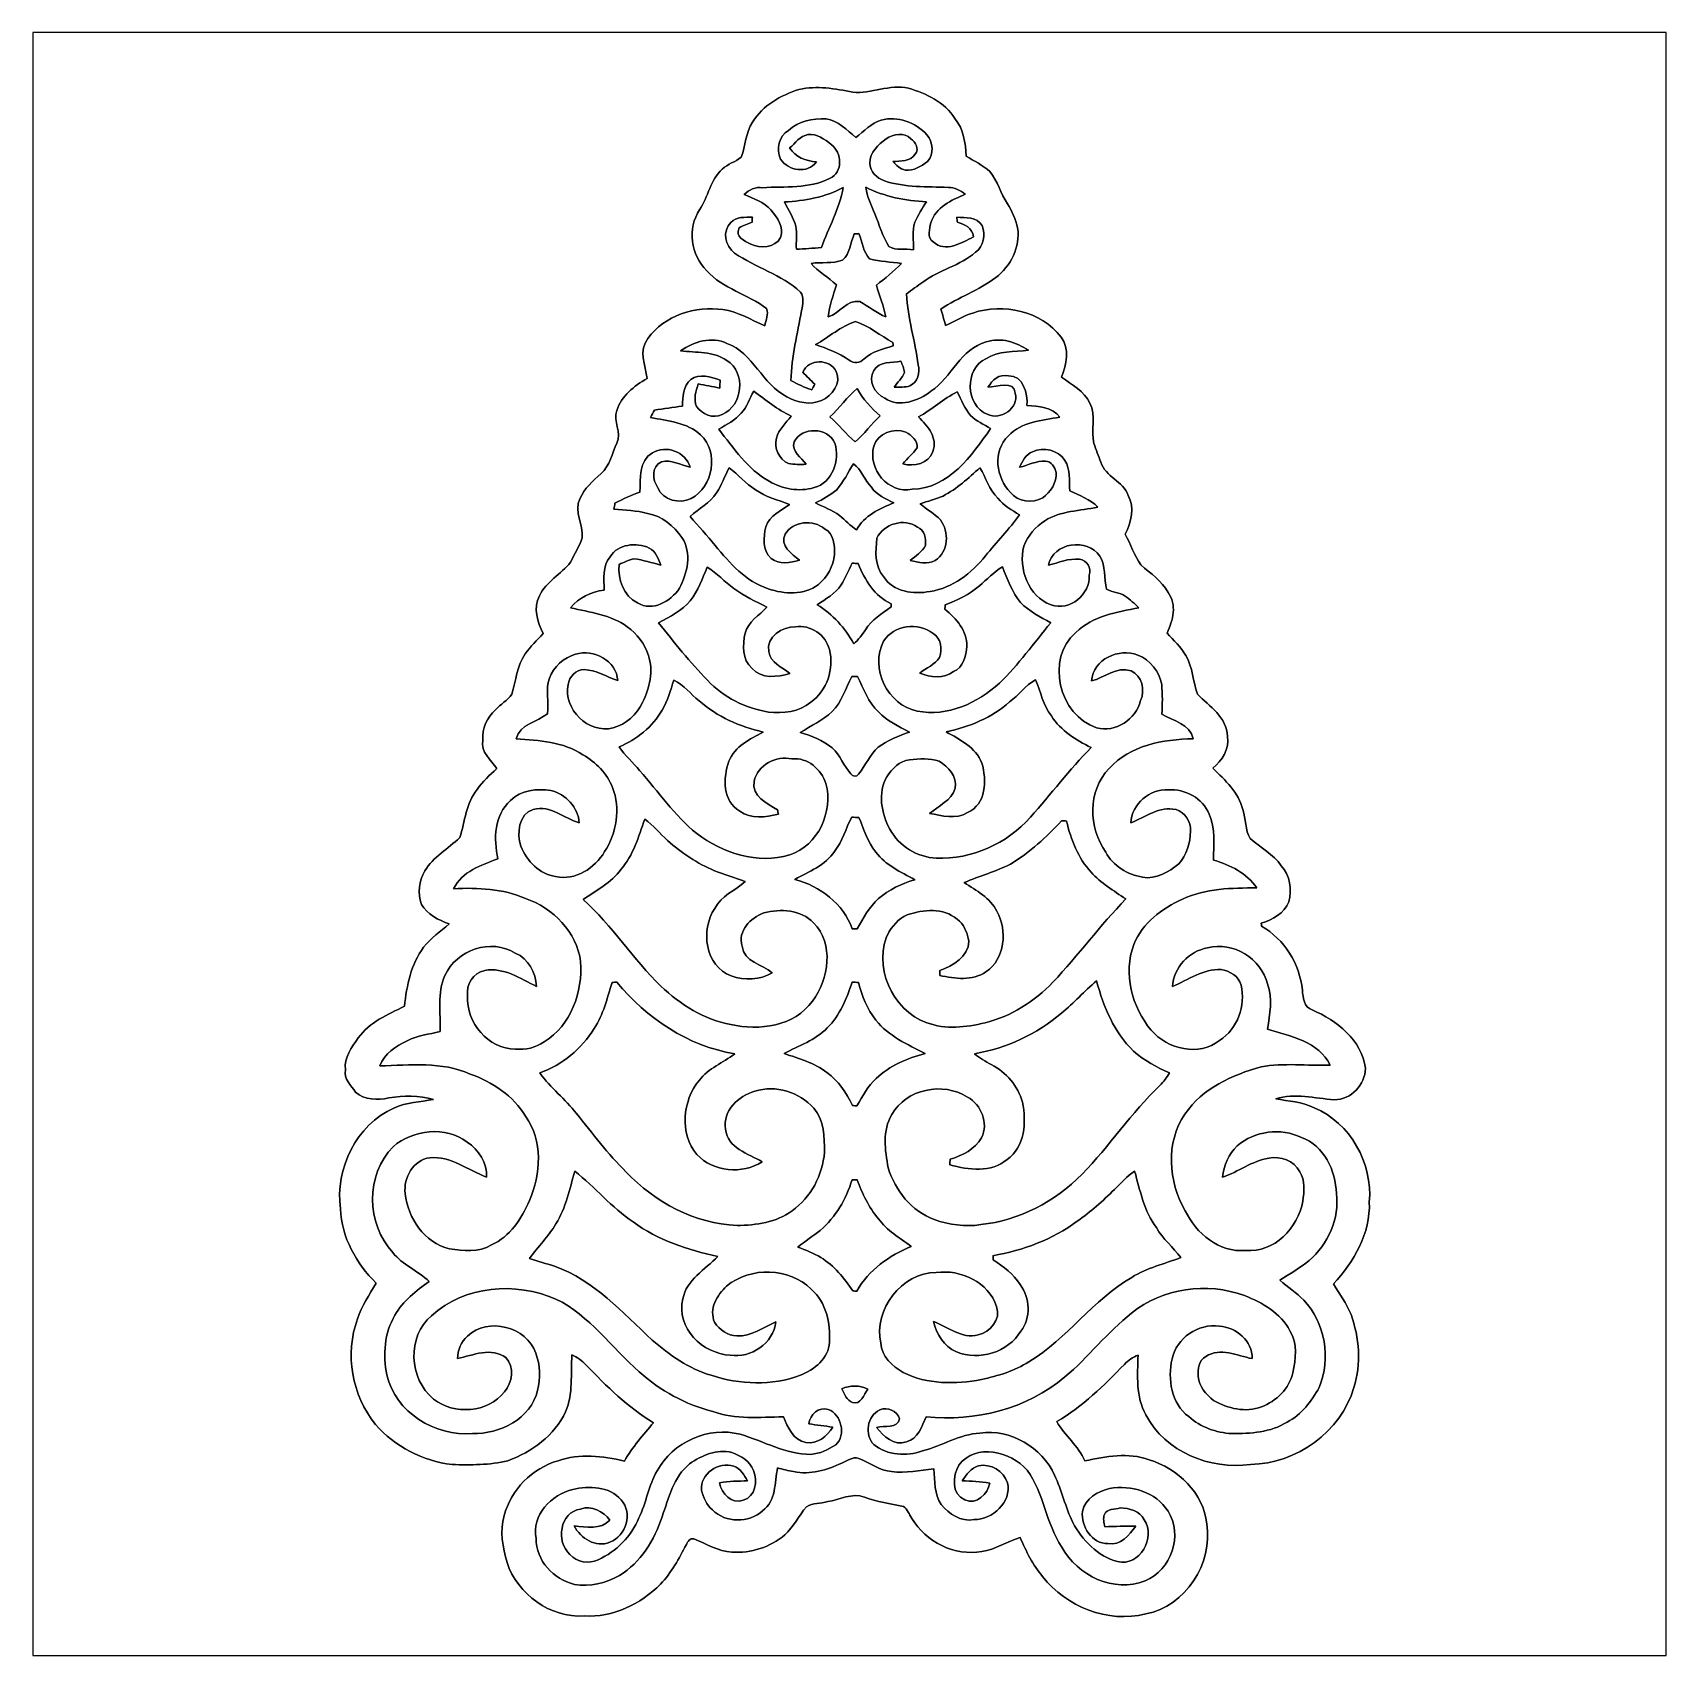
# Model space of a CAD drawing. Header units: centimetres. Extents: x -16.8 to 16.8, y -16.7 to 16.7.
import ezdxf

# ---------------------------------------------------------------- set-up
doc = ezdxf.new("R2010")
doc.units = ezdxf.units.CM
doc.header["$MEASUREMENT"] = 0
doc.layers.add('Layer 1', color=7, linetype='Continuous')

msp = doc.modelspace()

# ---------------------------------------------------------------- linework, layer by layer
at = {"layer": 'Layer 1', "color": 7}
for points, knots in [([(-16.77458, 16.66875), (-16.77458, 16.66875), (16.77458, 16.66875), (16.77458, 16.66875), (16.77458, 16.66875), (16.77458, 16.66875), (16.77458, -16.66875), (16.77458, -16.66875), (16.77458, -16.66875), (16.77458, -16.66875), (-16.77458, -16.66875), (-16.77458, -16.66875), (-16.77458, -16.66875), (-16.77458, -16.66875), (-16.77458, 16.66875), (-16.77458, 16.66875), (-16.77458, 16.66875), (-16.77458, 16.66875), (-16.77458, 16.66875), (-16.77458, 16.66875)], [0, 0, 0, 0, 0.16666667, 0.16666667, 0.16666667, 0.16666667, 0.33333333, 0.33333333, 0.33333333, 0.33333333, 0.5, 0.5, 0.5, 0.5, 0.66666667, 0.66666667, 0.66666667, 0.66666667, 1, 1, 1, 1]), ([(-1.03717, 15.50141), (-1.41041, 15.38182), (-1.78294, 15.17474), (-1.99002, 14.82937), (-1.99002, 14.82937), (-2.13748, 14.6177), (-2.12901, 14.34218), (-2.22391, 14.10935), (-2.22391, 14.10935), (-2.3435, 14.01304), (-2.49978, 13.97247), (-2.61303, 13.86593), (-2.61303, 13.86593), (-2.86173, 13.64791), (-2.89842, 13.29478), (-3.07834, 13.02985), (-3.07834, 13.02985), (-3.33587, 12.65167), (-3.25226, 12.09534), (-2.93264, 11.77854), (-2.93264, 11.77854), (-2.60456, 11.40425), (-2.08315, 11.29841), (-1.70286, 10.99855), (-1.70286, 10.99855), (-1.65523, 10.89025), (-1.72226, 10.76043), (-1.73919, 10.64719), (-1.73919, 10.64719), (-2.02318, 10.76466), (-2.28529, 10.94034), (-2.59786, 10.97774), (-2.59786, 10.97774), (-3.15736, 11.055), (-3.80647, 10.86626), (-4.13949, 10.38472), (-4.13949, 10.38472), (-4.33493, 10.14906), (-4.19523, 9.83192), (-4.15608, 9.56522), (-4.15608, 9.56522), (-4.41925, 9.40929), (-4.68489, 9.20856), (-4.77908, 8.90446), (-4.77908, 8.90446), (-4.86198, 8.68468), (-4.67043, 8.45291), (-4.77661, 8.23842), (-4.77661, 8.23842), (-4.87927, 8.02711), (-4.91843, 7.76993), (-5.10293, 7.60871), (-5.10293, 7.60871), (-5.27121, 7.45808), (-5.44689, 7.30497), (-5.53755, 7.09189), (-5.53755, 7.09189), (-5.6709, 6.82554), (-5.45465, 6.56272), (-5.48958, 6.29109), (-5.48958, 6.29109), (-5.54778, 6.11505), (-5.64691, 5.95559), (-5.73017, 5.7912), (-5.73017, 5.7912), (-5.92067, 5.54038), (-6.23394, 5.39468), (-6.36552, 5.09623), (-6.36552, 5.09623), (-6.50558, 4.85069), (-6.40221, 4.5593), (-6.29214, 4.32223), (-6.29214, 4.32223), (-6.41985, 4.18924), (-6.55179, 4.05871), (-6.66044, 3.90913), (-6.66044, 3.90913), (-6.82801, 3.66254), (-6.85094, 3.35562), (-6.93173, 3.07693), (-6.93173, 3.07693), (-7.02486, 2.95134), (-7.16351, 2.86808), (-7.27075, 2.75519), (-7.27075, 2.75519), (-7.44573, 2.60103), (-7.54627, 2.3682), (-7.53216, 2.13395), (-7.53216, 2.13395), (-7.57908, 1.89054), (-7.36318, 1.72614), (-7.23935, 1.54905), (-7.23935, 1.54905), (-7.38505, 1.4157), (-7.53886, 1.28729), (-7.64822, 1.12042), (-7.64822, 1.12042), (-7.87083, 0.83608), (-7.89728, 0.46355), (-8.00418, 0.13088), (-8.00418, 0.13088), (-8.24054, -0.09666), (-8.54745, -0.26599), (-8.72278, -0.55351), (-8.72278, -0.55351), (-8.84061, -0.75636), (-8.87201, -1.01918), (-8.7884, -1.23966), (-8.7884, -1.23966), (-8.67093, -1.44886), (-8.43986, -1.56175), (-8.2229, -1.64218), (-8.2229, -1.64218), (-8.40211, -1.79493), (-8.59473, -1.93604), (-8.74536, -2.11878), (-8.74536, -2.11878), (-9.00359, -2.47015), (-9.09426, -2.90795), (-9.13977, -3.33304), (-9.13977, -3.33304), (-9.48267, -3.50414), (-9.85696, -3.66219), (-10.08803, -3.98427), (-10.08803, -3.98427), (-10.22668, -4.17513), (-10.37696, -4.3882), (-10.35332, -4.63832), (-10.35332, -4.63832), (-10.38543, -4.82459), (-10.24502, -4.96358), (-10.14201, -5.09693), (-10.14201, -5.09693), (-9.96209, -5.26133), (-9.68763, -5.26521), (-9.46115, -5.21758), (-9.46115, -5.21758), (-9.15599, -5.16608), (-8.84096, -5.16749), (-8.54075, -5.24581), (-8.54075, -5.24581), (-8.81239, -5.30119), (-9.10096, -5.30507), (-9.35567, -5.42502), (-9.35567, -5.42502), (-10.13425, -5.76615), (-10.56146, -6.67138), (-10.45492, -7.49582), (-10.45492, -7.49582), (-10.42811, -8.08179), (-10.13284, -8.6173), (-9.72044, -9.02088), (-9.72044, -9.02088), (-9.86084, -9.25865), (-10.01642, -9.49184), (-10.1032, -9.75607), (-10.1032, -9.75607), (-10.36743, -10.47503), (-10.22068, -11.33052), (-9.7349, -11.92354), (-9.7349, -11.92354), (-9.33838, -12.3825), (-8.76265, -12.67566), (-8.16257, -12.74833), (-8.16257, -12.74833), (-7.78016, -12.75962), (-7.38858, -12.7635), (-7.01463, -12.66966), (-7.01463, -12.66966), (-6.52004, -12.48833), (-6.05684, -12.15496), (-5.83106, -11.66495), (-5.83106, -11.66495), (-5.67055, -11.29559), (-5.72594, -10.88637), (-5.70195, -10.49514), (-5.70195, -10.49514), (-5.59259, -10.54488), (-5.49346, -10.61473), (-5.41161, -10.70292), (-5.41161, -10.70292), (-4.98687, -11.13931), (-4.55189, -11.57817), (-4.02308, -11.88896), (-4.02308, -11.88896), (-4.23757, -12.14014), (-4.45735, -12.38956), (-4.62174, -12.67848), (-4.62174, -12.67848), (-5.06624, -12.56912), (-5.54496, -12.52044), (-5.98523, -12.67143), (-5.98523, -12.67143), (-6.51122, -12.82453), (-6.95572, -13.26374), (-7.09119, -13.79714), (-7.09119, -13.79714), (-7.18467, -14.11499), (-7.12223, -14.45048), (-7.03333, -14.76163), (-7.03333, -14.76163), (-6.81531, -15.41392), (-6.14609, -15.90252), (-5.45042, -15.86018), (-5.45042, -15.86018), (-4.85669, -15.89828), (-4.29225, -15.615), (-3.87985, -15.20578), (-3.87985, -15.20578), (-3.65548, -14.96907), (-3.49991, -14.67767), (-3.35033, -14.39086), (-3.35033, -14.39086), (-3.31682, -14.33583), (-3.27731, -14.24799), (-3.19687, -14.27833), (-3.19687, -14.27833), (-2.9404, -14.37711), (-2.69734, -14.52951), (-2.41512, -14.54714), (-2.41512, -14.54714), (-2.02212, -14.5796), (-1.62913, -14.44307), (-1.32715, -14.19437), (-1.32715, -14.19437), (-1.1497, -14.02574), (-1.04175, -13.80031), (-0.88618, -13.6144), (-0.88618, -13.6144), (-0.75565, -13.53714), (-0.59231, -13.55196), (-0.44803, -13.51139), (-0.44803, -13.51139), (-0.20391, -13.47152), (0.05397, -13.32301), (0.30515, -13.41896), (0.30515, -13.41896), (0.56233, -13.52021), (0.83961, -13.54878), (1.10702, -13.61052), (1.10702, -13.61052), (1.19098, -13.66732), (1.22273, -13.77527), (1.28199, -13.85499), (1.28199, -13.85499), (1.56669, -14.34112), (2.15865, -14.63675), (2.71956, -14.53374), (2.71956, -14.53374), (3.00284, -14.50128), (3.23568, -14.32454), (3.5052, -14.24799), (3.5052, -14.24799), (3.62973, -14.53021), (3.76132, -14.81243), (3.96663, -15.04774), (3.96663, -15.04774), (4.45382, -15.67709), (5.30013, -16.01082), (6.08577, -15.81856), (6.08577, -15.81856), (6.90386, -15.6591), (7.46584, -14.77892), (7.33778, -13.96788), (7.33778, -13.96788), (7.2771, -13.33288), (6.73841, -12.83018), (6.15068, -12.64991), (6.15068, -12.64991), (5.72488, -12.49327), (5.2645, -12.58499), (4.83623, -12.67319), (4.83623, -12.67319), (4.69406, -12.36662), (4.42419, -12.15355), (4.25591, -11.86674), (4.25591, -11.86674), (4.78543, -11.55947), (5.22323, -11.12661), (5.64727, -10.69058), (5.64727, -10.69058), (5.721, -10.60168), (5.8233, -10.54629), (5.92737, -10.50078), (5.92737, -10.50078), (5.91397, -10.91142), (5.87622, -11.35803), (6.08859, -11.7288), (6.08859, -11.7288), (6.48264, -12.4908), (7.40904, -12.86369), (8.23701, -12.74657), (8.23701, -12.74657), (9.18245, -12.73069), (10.0898, -12.08334), (10.3565, -11.16647), (10.3565, -11.16647), (10.51701, -10.67823), (10.46692, -10.14236), (10.2997, -9.66294), (10.2997, -9.66294), (10.20551, -9.44069), (10.06228, -9.24384), (9.93669, -9.03923), (9.93669, -9.03923), (10.3632, -8.58379), (10.69869, -7.99994), (10.67541, -7.35612), (10.67541, -7.35612), (10.74737, -6.56061), (10.28665, -5.72699), (9.54158, -5.41726), (9.54158, -5.41726), (9.29569, -5.29731), (9.01735, -5.28638), (8.75312, -5.23452), (8.75312, -5.23452), (9.14823, -5.11493), (9.55675, -5.2257), (9.95574, -5.25286), (9.95574, -5.25286), (10.30746, -5.25568), (10.5858, -4.94877), (10.59815, -4.60693), (10.59815, -4.60693), (10.51242, -4.02449), (10.0136, -3.62268), (9.50031, -3.4096), (9.50031, -3.4096), (9.32956, -3.35351), (9.3151, -3.15313), (9.29993, -3.00355), (9.29993, -3.00355), (9.24983, -2.46556), (8.93304, -1.95686), (8.46208, -1.68839), (8.46208, -1.68839), (8.45996, -1.67287), (8.45573, -1.64218), (8.45361, -1.62666), (8.45361, -1.62666), (8.68433, -1.55399), (8.9341, -1.43051), (9.02335, -1.18816), (9.02335, -1.18816), (9.08297, -0.93592), (9.04875, -0.64241), (8.86813, -0.44556), (8.86813, -0.44556), (8.70162, -0.2092), (8.44091, -0.07126), (8.22678, 0.11359), (8.22678, 0.11359), (8.11671, 0.28822), (8.15022, 0.51753), (8.07508, 0.70767), (8.07508, 0.70767), (7.99077, 1.05904), (7.71313, 1.31339), (7.46407, 1.5554), (7.46407, 1.5554), (7.64469, 1.72156), (7.81332, 1.94804), (7.75935, 2.2098), (7.75935, 2.2098), (7.7537, 2.60667), (7.39175, 2.82716), (7.14375, 3.07869), (7.14375, 3.07869), (7.05591, 3.3401), (7.04674, 3.63079), (6.9088, 3.87456), (6.9088, 3.87456), (6.79944, 4.04319), (6.66009, 4.18924), (6.52251, 4.33423), (6.52251, 4.33423), (6.64175, 4.59211), (6.73065, 4.91984), (6.54226, 5.16678), (6.54226, 5.16678), (6.41597, 5.41161), (6.18278, 5.56084), (5.98029, 5.73299), (5.98029, 5.73299), (5.85223, 5.93019), (5.7718, 6.15562), (5.66385, 6.36411), (5.66385, 6.36411), (5.78979, 6.60823), (5.85929, 6.90739), (5.72347, 7.16315), (5.72347, 7.16315), (5.61411, 7.45208), (5.25851, 7.54768), (5.16114, 7.84225), (5.16114, 7.84225), (5.11422, 7.97101), (5.0613, 8.09731), (5.01897, 8.22748), (5.01897, 8.22748), (4.94841, 8.49877), (5.07189, 8.80181), (4.93536, 9.05722), (4.93536, 9.05722), (4.82106, 9.30557), (4.56353, 9.43857), (4.35151, 9.58991), (4.35151, 9.58991), (4.46193, 9.84779), (4.52649, 10.17482), (4.34552, 10.41506), (4.34552, 10.41506), (3.9303, 10.94669), (3.16054, 11.12344), (2.5333, 10.90789), (2.5333, 10.90789), (2.33292, 10.85497), (2.16253, 10.73221), (1.97379, 10.65177), (1.97379, 10.65177), (1.94204, 10.76466), (1.90888, 10.8772), (1.87748, 10.99044), (1.87748, 10.99044), (2.23979, 11.22962), (2.65536, 11.37708), (3.00567, 11.63637), (3.00567, 11.63637), (3.3087, 11.87485), (3.51367, 12.26573), (3.45264, 12.65802), (3.45264, 12.65802), (3.40748, 12.83159), (3.3461, 13.00233), (3.24379, 13.15085), (3.24379, 13.15085), (3.10092, 13.36111), (3.04624, 13.62146), (2.88149, 13.81689), (2.88149, 13.81689), (2.73332, 13.94142), (2.56364, 14.03526), (2.39607, 14.12981), (2.39607, 14.12981), (2.37949, 14.39933), (2.34915, 14.6879), (2.1657, 14.90204), (2.1657, 14.90204), (1.96039, 15.24317), (1.57551, 15.4178), (1.20932, 15.52857), (1.20932, 15.52857), (0.82162, 15.61677), (0.45085, 15.40686), (0.06597, 15.4432), (0.06597, 15.4432), (-0.29457, 15.52081), (-0.67204, 15.58431), (-1.03717, 15.50141)], [0, 0, 0, 0, 0.00862069, 0.00862069, 0.00862069, 0.00862069, 0.01724138, 0.01724138, 0.01724138, 0.01724138, 0.02586207, 0.02586207, 0.02586207, 0.02586207, 0.03448276, 0.03448276, 0.03448276, 0.03448276, 0.04310345, 0.04310345, 0.04310345, 0.04310345, 0.05172414, 0.05172414, 0.05172414, 0.05172414, 0.06034483, 0.06034483, 0.06034483, 0.06034483, 0.06896552, 0.06896552, 0.06896552, 0.06896552, 0.07758621, 0.07758621, 0.07758621, 0.07758621, 0.0862069, 0.0862069, 0.0862069, 0.0862069, 0.09482759, 0.09482759, 0.09482759, 0.09482759, 0.10344828, 0.10344828, 0.10344828, 0.10344828, 0.11206897, 0.11206897, 0.11206897, 0.11206897, 0.12068966, 0.12068966, 0.12068966, 0.12068966, 0.12931034, 0.12931034, 0.12931034, 0.12931034, 0.13793103, 0.13793103, 0.13793103, 0.13793103, 0.14655172, 0.14655172, 0.14655172, 0.14655172, 0.15517241, 0.15517241, 0.15517241, 0.15517241, 0.1637931, 0.1637931, 0.1637931, 0.1637931, 0.17241379, 0.17241379, 0.17241379, 0.17241379, 0.18103448, 0.18103448, 0.18103448, 0.18103448, 0.18965517, 0.18965517, 0.18965517, 0.18965517, 0.19827586, 0.19827586, 0.19827586, 0.19827586, 0.20689655, 0.20689655, 0.20689655, 0.20689655, 0.21551724, 0.21551724, 0.21551724, 0.21551724, 0.22413793, 0.22413793, 0.22413793, 0.22413793, 0.23275862, 0.23275862, 0.23275862, 0.23275862, 0.24137931, 0.24137931, 0.24137931, 0.24137931, 0.25, 0.25, 0.25, 0.25, 0.25862069, 0.25862069, 0.25862069, 0.25862069, 0.26724138, 0.26724138, 0.26724138, 0.26724138, 0.27586207, 0.27586207, 0.27586207, 0.27586207, 0.28448276, 0.28448276, 0.28448276, 0.28448276, 0.29310345, 0.29310345, 0.29310345, 0.29310345, 0.30172414, 0.30172414, 0.30172414, 0.30172414, 0.31034483, 0.31034483, 0.31034483, 0.31034483, 0.31896552, 0.31896552, 0.31896552, 0.31896552, 0.32758621, 0.32758621, 0.32758621, 0.32758621, 0.3362069, 0.3362069, 0.3362069, 0.3362069, 0.34482759, 0.34482759, 0.34482759, 0.34482759, 0.35344828, 0.35344828, 0.35344828, 0.35344828, 0.36206897, 0.36206897, 0.36206897, 0.36206897, 0.37068966, 0.37068966, 0.37068966, 0.37068966, 0.37931034, 0.37931034, 0.37931034, 0.37931034, 0.38793103, 0.38793103, 0.38793103, 0.38793103, 0.39655172, 0.39655172, 0.39655172, 0.39655172, 0.40517241, 0.40517241, 0.40517241, 0.40517241, 0.4137931, 0.4137931, 0.4137931, 0.4137931, 0.42241379, 0.42241379, 0.42241379, 0.42241379, 0.43103448, 0.43103448, 0.43103448, 0.43103448, 0.43965517, 0.43965517, 0.43965517, 0.43965517, 0.44827586, 0.44827586, 0.44827586, 0.44827586, 0.45689655, 0.45689655, 0.45689655, 0.45689655, 0.46551724, 0.46551724, 0.46551724, 0.46551724, 0.47413793, 0.47413793, 0.47413793, 0.47413793, 0.48275862, 0.48275862, 0.48275862, 0.48275862, 0.49137931, 0.49137931, 0.49137931, 0.49137931, 0.5, 0.5, 0.5, 0.5, 0.50862069, 0.50862069, 0.50862069, 0.50862069, 0.51724138, 0.51724138, 0.51724138, 0.51724138, 0.52586207, 0.52586207, 0.52586207, 0.52586207, 0.53448276, 0.53448276, 0.53448276, 0.53448276, 0.54310345, 0.54310345, 0.54310345, 0.54310345, 0.55172414, 0.55172414, 0.55172414, 0.55172414, 0.56034483, 0.56034483, 0.56034483, 0.56034483, 0.56896552, 0.56896552, 0.56896552, 0.56896552, 0.57758621, 0.57758621, 0.57758621, 0.57758621, 0.5862069, 0.5862069, 0.5862069, 0.5862069, 0.59482759, 0.59482759, 0.59482759, 0.59482759, 0.60344828, 0.60344828, 0.60344828, 0.60344828, 0.61206897, 0.61206897, 0.61206897, 0.61206897, 0.62068966, 0.62068966, 0.62068966, 0.62068966, 0.62931034, 0.62931034, 0.62931034, 0.62931034, 0.63793103, 0.63793103, 0.63793103, 0.63793103, 0.64655172, 0.64655172, 0.64655172, 0.64655172, 0.65517241, 0.65517241, 0.65517241, 0.65517241, 0.6637931, 0.6637931, 0.6637931, 0.6637931, 0.67241379, 0.67241379, 0.67241379, 0.67241379, 0.68103448, 0.68103448, 0.68103448, 0.68103448, 0.68965517, 0.68965517, 0.68965517, 0.68965517, 0.69827586, 0.69827586, 0.69827586, 0.69827586, 0.70689655, 0.70689655, 0.70689655, 0.70689655, 0.71551724, 0.71551724, 0.71551724, 0.71551724, 0.72413793, 0.72413793, 0.72413793, 0.72413793, 0.73275862, 0.73275862, 0.73275862, 0.73275862, 0.74137931, 0.74137931, 0.74137931, 0.74137931, 0.75, 0.75, 0.75, 0.75, 0.75862069, 0.75862069, 0.75862069, 0.75862069, 0.76724138, 0.76724138, 0.76724138, 0.76724138, 0.77586207, 0.77586207, 0.77586207, 0.77586207, 0.78448276, 0.78448276, 0.78448276, 0.78448276, 0.79310345, 0.79310345, 0.79310345, 0.79310345, 0.80172414, 0.80172414, 0.80172414, 0.80172414, 0.81034483, 0.81034483, 0.81034483, 0.81034483, 0.81896552, 0.81896552, 0.81896552, 0.81896552, 0.82758621, 0.82758621, 0.82758621, 0.82758621, 0.8362069, 0.8362069, 0.8362069, 0.8362069, 0.84482759, 0.84482759, 0.84482759, 0.84482759, 0.85344828, 0.85344828, 0.85344828, 0.85344828, 0.86206897, 0.86206897, 0.86206897, 0.86206897, 0.87068966, 0.87068966, 0.87068966, 0.87068966, 0.87931034, 0.87931034, 0.87931034, 0.87931034, 0.88793103, 0.88793103, 0.88793103, 0.88793103, 0.89655172, 0.89655172, 0.89655172, 0.89655172, 0.90517241, 0.90517241, 0.90517241, 0.90517241, 0.9137931, 0.9137931, 0.9137931, 0.9137931, 0.92241379, 0.92241379, 0.92241379, 0.92241379, 0.93103448, 0.93103448, 0.93103448, 0.93103448, 0.93965517, 0.93965517, 0.93965517, 0.93965517, 0.94827586, 0.94827586, 0.94827586, 0.94827586, 0.95689655, 0.95689655, 0.95689655, 0.95689655, 0.96551724, 0.96551724, 0.96551724, 0.96551724, 0.97413793, 0.97413793, 0.97413793, 0.97413793, 0.98275862, 0.98275862, 0.98275862, 0.98275862, 1, 1, 1, 1]), ([(-1.25342, 14.65862), (-1.0474, 14.84842), (-0.75494, 14.91756), (-0.48119, 14.89639), (-0.48119, 14.89639), (-0.22966, 14.86323), (-0.05398, 14.66674), (0.13194, 14.51434), (0.13194, 14.51434), (0.29563, 14.64345), (0.44485, 14.80714), (0.64911, 14.87241), (0.64911, 14.87241), (0.98954, 14.96377), (1.35819, 14.82725), (1.58962, 14.57219), (1.58962, 14.57219), (1.72191, 14.42085), (1.73673, 14.17567), (1.60373, 14.02115), (1.60373, 14.02115), (1.47108, 13.92273), (1.3208, 13.82607), (1.14582, 13.84582), (1.14582, 13.84582), (1.03823, 13.86099), (0.96414, 13.94989), (0.88865, 14.01974), (0.88865, 14.01974), (1.0474, 14.03844), (1.25307, 14.01374), (1.34796, 14.17496), (1.34796, 14.17496), (1.43933, 14.2808), (1.35749, 14.4205), (1.26189, 14.4907), (1.26189, 14.4907), (1.12501, 14.63428), (0.89994, 14.58454), (0.75106, 14.48894), (0.75106, 14.48894), (0.58385, 14.37181), (0.42333, 14.20601), (0.41698, 13.98799), (0.41698, 13.98799), (0.42016, 13.81478), (0.55986, 13.67861), (0.71649, 13.62463), (0.71649, 13.62463), (1.13947, 13.48176), (1.59068, 13.50857), (2.02988, 13.49057), (2.02988, 13.49057), (2.15935, 13.48775), (2.27753, 13.42637), (2.37772, 13.34876), (2.37772, 13.34876), (2.09303, 13.23093), (1.77271, 13.07888), (1.6697, 12.76244), (1.6697, 12.76244), (1.6443, 12.64285), (1.58891, 12.45694), (1.71803, 12.37192), (1.71803, 12.37192), (1.96709, 12.14155), (2.30364, 12.35181), (2.54494, 12.47387), (2.54494, 12.47387), (2.52942, 12.66402), (2.36008, 12.72258), (2.21474, 12.77585), (2.21474, 12.77585), (2.21227, 12.80089), (2.20698, 12.85134), (2.20451, 12.87639), (2.20451, 12.87639), (2.38407, 12.86792), (2.61796, 12.88486), (2.72168, 12.70529), (2.72168, 12.70529), (2.79929, 12.52149), (2.75731, 12.27772), (2.59009, 12.15743), (2.59009, 12.15743), (2.27083, 11.88014), (1.8415, 11.79759), (1.50777, 11.54501), (1.50777, 11.54501), (1.39312, 11.46598), (1.28199, 11.38273), (1.16981, 11.30088), (1.16981, 11.30088), (1.19803, 10.8077), (1.34691, 10.3318), (1.40864, 9.84321), (1.40864, 9.84321), (1.45838, 9.6841), (1.39665, 9.48655), (1.24213, 9.41317), (1.24213, 9.41317), (1.13806, 9.37613), (1.02482, 9.38953), (0.91652, 9.38389), (0.91652, 9.38389), (0.98672, 9.48584), (1.07879, 9.57439), (1.13101, 9.68834), (1.13101, 9.68834), (1.12113, 9.77053), (1.08267, 9.84567), (1.0541, 9.92258), (1.0541, 9.92258), (0.87418, 9.87707), (0.60678, 9.92611), (0.50165, 9.72891), (0.50165, 9.72891), (0.3616, 9.52041), (0.52458, 9.25371), (0.72566, 9.15917), (0.72566, 9.15917), (1.02376, 8.95315), (1.41287, 9.10519), (1.67252, 9.29993), (1.67252, 9.29993), (2.09726, 9.58815), (2.28, 10.17799), (2.80952, 10.31452), (2.80952, 10.31452), (3.10691, 10.41612), (3.42406, 10.31169), (3.67453, 10.14412), (3.67453, 10.14412), (3.38349, 10.10038), (3.05823, 10.14483), (2.80282, 9.96774), (2.80282, 9.96774), (2.35303, 9.76701), (2.38125, 9.00994), (2.82928, 8.82756), (2.82928, 8.82756), (3.10268, 8.69915), (3.48086, 8.94539), (3.40536, 9.26006), (3.40536, 9.26006), (3.38702, 9.53911), (3.02507, 9.38459), (2.84339, 9.38248), (2.84339, 9.38248), (2.93123, 9.52817), (3.06952, 9.66646), (3.26355, 9.61566), (3.26355, 9.61566), (3.57293, 9.63189), (3.66113, 9.2523), (3.6449, 9.00677), (3.6449, 9.00677), (3.88444, 8.99195), (4.1656, 8.98313), (4.32188, 8.77006), (4.32188, 8.77006), (3.95464, 8.70303), (3.5306, 8.6741), (3.25931, 8.382), (3.25931, 8.382), (2.93687, 8.07967), (3.00567, 7.51628), (3.30764, 7.22312), (3.30764, 7.22312), (3.45934, 7.02733), (3.75779, 6.99946), (3.96769, 7.10988), (3.96769, 7.10988), (4.1335, 7.22595), (4.25591, 7.42456), (4.24427, 7.63341), (4.24427, 7.63341), (4.21993, 7.73994), (4.14549, 7.85777), (4.02661, 7.86765), (4.02661, 7.86765), (3.83752, 7.87153), (3.66854, 7.78369), (3.49003, 7.73853), (3.49003, 7.73853), (3.55106, 7.86377), (3.61774, 8.00806), (3.75885, 8.05886), (3.75885, 8.05886), (3.98604, 8.16504), (4.28801, 8.09519), (4.42242, 7.87929), (4.42242, 7.87929), (4.53954, 7.69373), (4.51273, 7.46372), (4.52367, 7.25487), (4.52367, 7.25487), (4.72405, 7.16209), (4.93889, 7.08307), (5.09693, 6.92185), (5.09693, 6.92185), (4.73251, 6.84424), (4.3367, 6.84459), (4.01108, 6.64245), (4.01108, 6.64245), (3.81811, 6.52004), (3.65936, 6.33483), (3.58105, 6.11858), (3.58105, 6.11858), (3.4604, 5.66385), (3.67242, 5.07683), (4.14055, 4.91525), (4.14055, 4.91525), (4.52049, 4.76991), (4.9463, 5.13221), (4.92301, 5.52203), (4.92301, 5.52203), (4.98193, 5.67372), (4.86974, 5.83177), (4.72228, 5.85117), (4.72228, 5.85117), (4.50109, 5.8734), (4.29577, 5.77744), (4.08481, 5.72982), (4.08481, 5.72982), (4.18359, 6.19337), (4.88703, 6.30202), (5.1375, 5.9122), (5.1375, 5.9122), (5.27121, 5.71465), (5.22111, 5.45853), (5.27756, 5.23558), (5.27756, 5.23558), (5.39926, 5.17208), (5.54567, 5.16678), (5.66349, 5.09305), (5.66349, 5.09305), (5.76298, 5.02109), (5.85611, 4.93818), (5.94395, 4.8514), (5.94395, 4.8514), (5.48922, 4.76462), (4.99357, 4.68559), (4.64891, 4.34587), (4.64891, 4.34587), (4.01532, 3.81317), (4.30812, 2.63984), (5.06942, 2.3876), (5.06942, 2.3876), (5.46982, 2.28177), (5.8801, 2.55976), (5.97923, 2.94569), (5.97923, 2.94569), (6.07342, 3.16371), (6.00745, 3.45546), (5.78132, 3.55953), (5.78132, 3.55953), (5.48393, 3.65196), (5.24087, 3.42053), (4.96817, 3.34892), (4.96817, 3.34892), (5.0098, 3.79906), (5.52803, 4.03613), (5.92314, 3.87879), (5.92314, 3.87879), (6.17573, 3.78213), (6.36623, 3.54048), (6.41103, 3.27484), (6.41103, 3.27484), (6.43079, 3.0734), (6.42655, 2.86949), (6.41562, 2.66735), (6.41562, 2.66735), (6.64316, 2.53083), (7.00052, 2.46592), (7.05661, 2.16218), (7.05661, 2.16218), (6.44278, 2.14806), (5.76051, 2.03094), (5.33012, 1.54869), (5.33012, 1.54869), (4.88738, 1.09326), (4.9089, 0.33479), (5.26344, -0.16863), (5.26344, -0.16863), (5.41337, -0.45226), (5.70971, -0.62689), (6.01874, -0.68263), (6.01874, -0.68263), (6.29744, -0.73237), (6.55179, -0.5715), (6.76028, -0.41028), (6.76028, -0.41028), (6.92362, -0.22648), (6.99982, 0.02293), (7.00299, 0.26635), (7.00299, 0.26635), (7.01534, 0.45614), (6.89187, 0.65405), (6.70525, 0.70626), (6.70525, 0.70626), (6.36587, 0.78634), (6.07519, 0.54822), (5.77709, 0.43498), (5.77709, 0.43498), (5.79226, 0.81774), (6.16409, 1.13771), (6.54579, 1.10949), (6.54579, 1.10949), (6.89434, 1.14406), (7.25311, 0.93804), (7.38893, 0.61454), (7.38893, 0.61454), (7.50958, 0.31574), (7.48559, -0.01341), (7.47324, -0.32879), (7.47324, -0.32879), (7.82002, -0.43004), (8.1534, -0.59761), (8.36436, -0.90311), (8.36436, -0.90311), (7.85001, -0.9017), (7.31555, -0.91228), (6.83895, -1.1303), (6.83895, -1.1303), (6.4202, -1.32362), (6.0131, -1.62172), (5.83953, -2.06446), (5.83953, -2.06446), (5.61093, -2.65465), (5.80143, -3.34786), (6.19442, -3.82411), (6.19442, -3.82411), (6.52604, -4.22063), (7.17762, -4.37127), (7.59989, -4.03543), (7.59989, -4.03543), (7.97207, -3.80153), (8.14176, -3.31893), (8.04051, -2.89736), (8.04051, -2.89736), (7.99677, -2.7118), (7.80486, -2.61056), (7.63094, -2.57739), (7.63094, -2.57739), (7.2644, -2.56505), (6.95678, -2.78906), (6.63399, -2.92876), (6.63399, -2.92876), (6.65762, -2.53612), (6.96948, -2.19992), (7.35471, -2.13395), (7.35471, -2.13395), (7.87788, -1.98931), (8.45608, -2.35973), (8.58696, -2.87549), (8.58696, -2.87549), (8.6928, -3.17641), (8.63071, -3.49885), (8.58732, -3.80612), (8.58732, -3.80612), (9.05439, -3.94441), (9.63577, -4.06012), (9.87002, -4.54484), (9.87002, -4.54484), (9.39765, -4.55754), (8.92034, -4.49333), (8.45256, -4.57764), (8.45256, -4.57764), (7.85883, -4.74521), (7.245, -5.01897), (6.88869, -5.54849), (6.88869, -5.54849), (6.48688, -6.13234), (6.54791, -6.93702), (6.89363, -7.53357), (6.89363, -7.53357), (7.11623, -7.995), (7.59037, -8.40387), (8.13153, -8.34813), (8.13153, -8.34813), (8.72807, -8.40705), (9.20362, -7.88494), (9.31051, -7.33989), (9.31051, -7.33989), (9.33485, -7.13775), (9.36307, -6.91339), (9.24842, -6.73206), (9.24842, -6.73206), (9.12812, -6.51016), (8.85331, -6.40292), (8.60989, -6.45372), (8.60989, -6.45372), (8.26523, -6.51016), (7.98583, -6.73629), (7.66057, -6.84601), (7.66057, -6.84601), (7.69408, -6.60576), (7.78545, -6.37117), (7.96219, -6.19866), (7.96219, -6.19866), (8.32309, -5.89703), (8.85719, -5.82154), (9.28299, -6.03003), (9.28299, -6.03003), (9.74725, -6.19443), (9.98608, -6.71442), (9.99843, -7.17938), (9.99843, -7.17938), (10.07075, -7.69726), (9.82486, -8.22043), (9.44069, -8.55909), (9.44069, -8.55909), (9.2523, -8.71044), (9.04064, -8.82862), (8.83849, -8.95985), (8.83849, -8.95985), (8.99301, -9.10661), (9.18034, -9.21561), (9.32815, -9.36943), (9.32815, -9.36943), (9.76912, -9.83897), (9.89224, -10.57169), (9.64494, -11.16401), (9.64494, -11.16401), (9.49043, -11.45187), (9.28194, -11.72527), (8.9849, -11.87697), (8.9849, -11.87697), (8.64658, -12.08899), (8.23807, -12.11509), (7.85036, -12.11298), (7.85036, -12.11298), (7.53004, -12.09428), (7.20654, -11.98386), (6.96842, -11.76338), (6.96842, -11.76338), (6.60294, -11.49667), (6.53168, -10.99079), (6.62411, -10.57734), (6.62411, -10.57734), (6.71548, -10.15047), (7.16209, -9.84321), (7.59601, -9.90812), (7.59601, -9.90812), (7.94138, -9.92293), (8.27934, -10.21292), (8.26876, -10.57346), (8.26876, -10.57346), (7.95937, -10.51313), (7.61083, -10.33039), (7.32049, -10.53112), (7.32049, -10.53112), (7.17268, -10.60379), (7.14551, -10.79288), (7.16245, -10.93929), (7.16245, -10.93929), (7.17268, -11.14354), (7.32437, -11.30829), (7.4743, -11.43282), (7.4743, -11.43282), (7.7664, -11.59827), (8.1347, -11.68823), (8.45961, -11.56406), (8.45961, -11.56406), (8.76794, -11.44764), (9.03146, -11.18976), (9.10555, -10.86238), (9.10555, -10.86238), (9.16658, -10.58157), (9.20468, -10.25842), (9.04346, -10.00407), (9.04346, -10.00407), (8.86107, -9.63471), (8.4776, -9.42199), (8.1086, -9.27911), (8.1086, -9.27911), (7.34201, -8.99372), (6.43184, -9.12178), (5.79261, -9.63824), (5.79261, -9.63824), (5.29131, -10.02736), (4.91172, -10.54664), (4.42207, -10.94881), (4.42207, -10.94881), (3.63926, -11.60709), (2.57986, -11.87732), (1.57162, -11.76549), (1.57162, -11.76549), (1.48696, -11.96058), (1.40617, -12.22798), (1.16734, -12.27984), (1.16734, -12.27984), (0.90699, -12.37756), (0.70979, -12.16519), (0.55668, -11.99056), (0.55668, -11.99056), (0.71437, -11.93941), (0.98778, -12.01879), (1.02976, -11.80818), (1.02976, -11.80818), (0.97684, -11.64943), (0.77611, -11.55206), (0.62336, -11.62826), (0.62336, -11.62826), (0.35701, -11.74468), (0.30163, -12.1412), (0.50094, -12.34017), (0.50094, -12.34017), (0.77752, -12.56206), (1.17122, -12.58676), (1.49754, -12.46717), (1.49754, -12.46717), (1.89971, -12.3698), (2.25848, -12.12427), (2.67935, -12.10134), (2.67935, -12.10134), (3.3087, -12.01385), (3.95182, -12.3952), (4.21252, -12.96599), (4.21252, -12.96599), (4.35822, -13.28102), (4.43512, -13.62428), (4.58541, -13.9379), (4.58541, -13.9379), (4.77696, -14.30055), (5.09517, -14.63393), (5.50227, -14.74047), (5.50227, -14.74047), (5.95983, -14.86253), (6.3052, -14.23705), (6.04943, -13.88145), (6.04943, -13.88145), (5.96336, -13.69201), (5.74287, -13.65109), (5.55872, -13.63733), (5.55872, -13.63733), (5.45782, -13.6779), (5.28144, -13.64721), (5.23522, -13.77456), (5.23522, -13.77456), (5.201, -13.85535), (5.23169, -13.94425), (5.24192, -14.02715), (5.24192, -14.02715), (5.45359, -14.0208), (5.66702, -14.0141), (5.87939, -14.0148), (5.87939, -14.0148), (5.74252, -14.19931), (5.57142, -14.41732), (5.30789, -14.37358), (5.30789, -14.37358), (4.97734, -14.38169), (4.74945, -14.0148), (4.78472, -13.71071), (4.78472, -13.71071), (4.84434, -13.44648), (5.09517, -13.29831), (5.3407, -13.24116), (5.3407, -13.24116), (5.78309, -13.16143), (6.29003, -13.31419), (6.54297, -13.70542), (6.54297, -13.70542), (6.85871, -14.19507), (6.60435, -14.91968), (6.07166, -15.13558), (6.07166, -15.13558), (5.4289, -15.40016), (4.68136, -15.02622), (4.35892, -14.44484), (4.35892, -14.44484), (4.03331, -13.95695), (3.99697, -13.33747), (3.64702, -12.86298), (3.64702, -12.86298), (3.31329, -12.48163), (2.59256, -12.29713), (2.24755, -12.76033), (2.24755, -12.76033), (2.11596, -12.97975), (2.0895, -13.35864), (2.3682, -13.47258), (2.3682, -13.47258), (2.60773, -13.58829), (2.84339, -13.35334), (2.87902, -13.12862), (2.87902, -13.12862), (2.69205, -13.09687), (2.50261, -13.08664), (2.31316, -13.08453), (2.31316, -13.08453), (2.39854, -12.95753), (2.49731, -12.821), (2.65042, -12.77373), (2.65042, -12.77373), (2.90124, -12.71905), (3.16089, -12.88838), (3.24661, -13.12157), (3.24661, -13.12157), (3.33199, -13.52197), (2.93793, -13.88181), (2.55693, -13.8811), (2.55693, -13.8811), (2.28953, -13.92696), (2.04611, -13.76609), (1.88348, -13.57066), (1.88348, -13.57066), (1.73249, -13.35934), (1.75966, -13.08629), (1.7339, -12.84041), (1.7339, -12.84041), (1.44286, -12.85522), (1.1557, -12.94165), (0.86289, -12.89438), (0.86289, -12.89438), (0.61771, -12.86969), (0.41522, -12.71552), (0.19297, -12.62415), (0.19297, -12.62415), (0.06279, -12.58182), (-0.04657, -12.66966), (-0.15734, -12.71834), (-0.15734, -12.71834), (-0.46284, -12.85981), (-0.80892, -12.96882), (-1.14723, -12.89156), (-1.14723, -12.89156), (-1.25906, -12.87533), (-1.36843, -12.84534), (-1.47779, -12.81924), (-1.47779, -12.81924), (-1.54164, -13.11557), (-1.50354, -13.50504), (-1.78611, -13.70048), (-1.78611, -13.70048), (-2.06481, -13.95307), (-2.54882, -13.95166), (-2.81623, -13.68178), (-2.81623, -13.68178), (-2.94076, -13.57912), (-3.00038, -13.42496), (-3.042, -13.27467), (-3.042, -13.27467), (-3.0667, -12.94024), (-2.68499, -12.67883), (-2.37561, -12.78008), (-2.37561, -12.78008), (-2.23838, -12.83018), (-2.16323, -12.96458), (-2.09162, -13.08312), (-2.09162, -13.08312), (-2.28424, -13.09441), (-2.47897, -13.08417), (-2.66806, -13.12721), (-2.66806, -13.12721), (-2.63102, -13.33994), (-2.41759, -13.58089), (-2.18158, -13.4807), (-2.18158, -13.4807), (-1.93252, -13.41402), (-1.87784, -13.08382), (-1.97379, -12.87321), (-1.97379, -12.87321), (-2.038, -12.67919), (-2.23449, -12.56665), (-2.41618, -12.50386), (-2.41618, -12.50386), (-2.72344, -12.42201), (-3.0353, -12.56101), (-3.2833, -12.73422), (-3.2833, -12.73422), (-3.61985, -12.99774), (-3.70981, -13.44154), (-3.84951, -13.82148), (-3.84951, -13.82148), (-4.00579, -14.30055), (-4.28625, -14.76375), (-4.72581, -15.02974), (-4.72581, -15.02974), (-5.00274, -15.18849), (-5.33329, -15.26399), (-5.65044, -15.21001), (-5.65044, -15.21001), (-6.07483, -15.11018), (-6.44349, -14.71824), (-6.43502, -14.2688), (-6.43502, -14.2688), (-6.53309, -13.78656), (-6.12281, -13.36534), (-5.68325, -13.26127), (-5.68325, -13.26127), (-5.35164, -13.18225), (-4.92831, -13.19354), (-4.69018, -13.47541), (-4.69018, -13.47541), (-4.44324, -13.74034), (-4.58929, -14.21977), (-4.91984, -14.34077), (-4.91984, -14.34077), (-5.2137, -14.47236), (-5.51533, -14.26139), (-5.6575, -14.00951), (-5.6575, -14.00951), (-5.40597, -14.03385), (-5.11493, -14.09594), (-4.91913, -13.88921), (-4.91913, -13.88921), (-5.0606, -13.716), (-5.29449, -13.56995), (-5.52274, -13.6652), (-5.52274, -13.6652), (-5.95313, -13.72129), (-6.03673, -14.33901), (-5.7404, -14.59477), (-5.7404, -14.59477), (-5.59999, -14.75916), (-5.35093, -14.79691), (-5.15938, -14.70484), (-5.15938, -14.70484), (-4.78931, -14.53197), (-4.48063, -14.22471), (-4.3247, -13.84512), (-4.3247, -13.84512), (-4.16913, -13.53467), (-4.13068, -13.17766), (-3.94935, -12.87956), (-3.94935, -12.87956), (-3.62973, -12.2876), (-2.89807, -11.95776), (-2.24331, -12.12674), (-2.24331, -12.12674), (-1.76177, -12.2682), (-1.30916, -12.5416), (-0.7941, -12.53949), (-0.7941, -12.53949), (-0.60925, -12.52784), (-0.43674, -12.44141), (-0.28187, -12.34616), (-0.28187, -12.34616), (-0.06668, -12.13908), (-0.16051, -11.72281), (-0.43533, -11.61486), (-0.43533, -11.61486), (-0.62512, -11.55347), (-0.81598, -11.72069), (-0.83291, -11.91189), (-0.83291, -11.91189), (-0.67098, -11.94188), (-0.50624, -11.95564), (-0.3429, -11.97928), (-0.3429, -11.97928), (-0.4639, -12.16625), (-0.65334, -12.34087), (-0.89888, -12.29395), (-0.89888, -12.29395), (-1.15641, -12.24739), (-1.26824, -11.98069), (-1.35749, -11.76549), (-1.35749, -11.76549), (-1.84115, -11.78278), (-2.33927, -11.82017), (-2.80494, -11.66072), (-2.80494, -11.66072), (-3.3655, -11.51502), (-3.89079, -11.23632), (-4.31624, -10.84192), (-4.31624, -10.84192), (-4.89126, -10.34838), (-5.33188, -9.68622), (-6.02968, -9.34861), (-6.02968, -9.34861), (-6.8513, -8.99019), (-7.90893, -9.0678), (-8.58203, -9.69186), (-8.58203, -9.69186), (-9.09567, -10.11308), (-9.04699, -10.98973), (-8.54569, -11.40248), (-8.54569, -11.40248), (-8.11812, -11.73339), (-7.42774, -11.69317), (-7.08836, -11.25502), (-7.08836, -11.25502), (-6.91868, -11.06876), (-6.87564, -10.73961), (-7.05944, -10.55158), (-7.05944, -10.55158), (-7.35295, -10.33004), (-7.73007, -10.50466), (-8.05251, -10.56993), (-8.05251, -10.56993), (-8.04051, -10.39883), (-7.97983, -10.22562), (-7.84401, -10.11237), (-7.84401, -10.11237), (-7.42562, -9.70668), (-6.62623, -9.91694), (-6.44172, -10.46233), (-6.44172, -10.46233), (-6.35282, -10.70469), (-6.344, -10.97633), (-6.40609, -11.2268), (-6.40609, -11.2268), (-6.54544, -11.811), (-7.18291, -12.12497), (-7.74453, -12.11439), (-7.74453, -12.11439), (-8.50336, -12.17154), (-9.32956, -11.6773), (-9.49854, -10.90789), (-9.49854, -10.90789), (-9.58603, -10.49761), (-9.55393, -10.0457), (-9.3345, -9.68093), (-9.3345, -9.68093), (-9.17011, -9.38777), (-8.89741, -9.17928), (-8.6293, -8.98631), (-8.6293, -8.98631), (-8.86883, -8.77429), (-9.1761, -8.64306), (-9.38071, -8.39223), (-9.38071, -8.39223), (-9.92152, -7.80768), (-9.94304, -6.79274), (-9.37366, -6.21912), (-9.37366, -6.21912), (-8.96232, -5.86458), (-8.29663, -5.78873), (-7.85178, -6.12458), (-7.85178, -6.12458), (-7.60801, -6.2798), (-7.4482, -6.55249), (-7.45137, -6.84459), (-7.45137, -6.84459), (-7.83661, -6.70137), (-8.18727, -6.4075), (-8.62048, -6.44454), (-8.62048, -6.44454), (-8.95738, -6.49676), (-9.16658, -6.85059), (-9.12354, -7.17938), (-9.12354, -7.17938), (-9.07133, -7.68809), (-8.72949, -8.19221), (-8.21443, -8.32026), (-8.21443, -8.32026), (-7.93009, -8.34813), (-7.61118, -8.40176), (-7.35506, -8.23701), (-7.35506, -8.23701), (-6.96983, -8.06768), (-6.73664, -7.69655), (-6.5726, -7.32719), (-6.5726, -7.32719), (-6.344, -6.78356), (-6.28721, -6.09283), (-6.65268, -5.59364), (-6.65268, -5.59364), (-6.90351, -5.17066), (-7.33637, -4.88985), (-7.7911, -4.72687), (-7.7911, -4.72687), (-8.37106, -4.46617), (-9.02547, -4.54201), (-9.64212, -4.55895), (-9.64212, -4.55895), (-9.55887, -4.30001), (-9.30981, -4.1596), (-9.08332, -4.04072), (-9.08332, -4.04072), (-8.87448, -3.93065), (-8.63388, -3.91301), (-8.40811, -3.85516), (-8.40811, -3.85516), (-8.38906, -3.46992), (-8.47478, -3.06246), (-8.30898, -2.69946), (-8.30898, -2.69946), (-8.07014, -2.17523), (-7.36177, -1.92899), (-6.86364, -2.24261), (-6.86364, -2.24261), (-6.58848, -2.35373), (-6.44631, -2.64301), (-6.42585, -2.92735), (-6.42585, -2.92735), (-6.76275, -2.7686), (-7.09507, -2.52271), (-7.49124, -2.59927), (-7.49124, -2.59927), (-7.73324, -2.64583), (-7.87435, -2.88784), (-7.84296, -3.12279), (-7.84296, -3.12279), (-7.87894, -3.66748), (-7.41715, -4.21287), (-6.86047, -4.21181), (-6.86047, -4.21181), (-6.65198, -4.24004), (-6.44349, -4.17759), (-6.26851, -4.06682), (-6.26851, -4.06682), (-5.7217, -3.7278), (-5.47688, -3.03601), (-5.52203, -2.41723), (-5.52203, -2.41723), (-5.59682, -1.80834), (-6.09, -1.31551), (-6.65233, -1.11725), (-6.65233, -1.11725), (-7.11659, -0.92075), (-7.63235, -0.89323), (-8.13012, -0.91828), (-8.13012, -0.91828), (-7.95373, -0.56056), (-7.56356, -0.43568), (-7.21924, -0.30374), (-7.21924, -0.30374), (-7.31097, 0.10583), (-7.29862, 0.59337), (-6.96101, 0.89288), (-6.96101, 0.89288), (-6.74793, 1.12007), (-6.4202, 1.13736), (-6.13198, 1.09961), (-6.13198, 1.09961), (-5.82824, 1.02764), (-5.57248, 0.74718), (-5.54884, 0.43251), (-5.54884, 0.43251), (-5.86705, 0.52634), (-6.13445, 0.80574), (-6.49358, 0.70732), (-6.49358, 0.70732), (-6.79838, 0.62089), (-6.83542, 0.21096), (-6.74688, -0.04727), (-6.74688, -0.04727), (-6.62446, -0.34572), (-6.37011, -0.62759), (-6.03426, -0.66746), (-6.03426, -0.66746), (-5.62716, -0.75847), (-5.22781, -0.49848), (-5.02955, -0.15699), (-5.02955, -0.15699), (-4.78543, 0.22789), (-4.693, 0.7299), (-4.86692, 1.16134), (-4.86692, 1.16134), (-4.97487, 1.45027), (-5.20947, 1.68028), (-5.47335, 1.83162), (-5.47335, 1.83162), (-5.87693, 2.10114), (-6.37469, 2.13184), (-6.84565, 2.16076), (-6.84565, 2.16076), (-6.76981, 2.46133), (-6.41279, 2.50402), (-6.20289, 2.67723), (-6.20289, 2.67723), (-6.16373, 2.9143), (-6.25369, 3.17112), (-6.16021, 3.40607), (-6.16021, 3.40607), (-6.07907, 3.64278), (-5.86881, 3.8354), (-5.62645, 3.89678), (-5.62645, 3.89678), (-5.25463, 4.0192), (-4.78825, 3.76555), (-4.75721, 3.35598), (-4.75721, 3.35598), (-4.98828, 3.43359), (-5.20065, 3.57646), (-5.45077, 3.58246), (-5.45077, 3.58246), (-5.6201, 3.58704), (-5.75557, 3.43359), (-5.78062, 3.27519), (-5.78062, 3.27519), (-5.87834, 2.77178), (-5.3654, 2.25425), (-4.85493, 2.38689), (-4.85493, 2.38689), (-4.5907, 2.45745), (-4.36351, 2.66171), (-4.25027, 2.90936), (-4.25027, 2.90936), (-4.10633, 3.20358), (-4.01708, 3.556), (-4.13032, 3.87562), (-4.13032, 3.87562), (-4.20158, 4.11621), (-4.36774, 4.31483), (-4.56494, 4.4637), (-4.56494, 4.4637), (-4.90538, 4.70923), (-5.33329, 4.76391), (-5.73229, 4.85316), (-5.73229, 4.85316), (-5.55061, 5.05954), (-5.31036, 5.18548), (-5.03731, 5.21476), (-5.03731, 5.21476), (-5.04366, 5.44654), (-5.07436, 5.71112), (-4.91561, 5.90197), (-4.91561, 5.90197), (-4.75156, 6.16479), (-4.37727, 6.20324), (-4.11374, 6.08083), (-4.11374, 6.08083), (-3.9811, 6.01133), (-3.92395, 5.86387), (-3.87456, 5.73158), (-3.87456, 5.73158), (-4.05765, 5.77638), (-4.23863, 5.83565), (-4.4256, 5.8614), (-4.4256, 5.8614), (-4.53178, 5.83353), (-4.63127, 5.7852), (-4.73216, 5.74358), (-4.73216, 5.74358), (-4.75474, 5.4423), (-4.64926, 5.09235), (-4.35645, 4.95723), (-4.35645, 4.95723), (-4.04424, 4.76074), (-3.67171, 4.98546), (-3.49179, 5.25321), (-3.49179, 5.25321), (-3.32634, 5.56542), (-3.23533, 5.97817), (-3.44029, 6.29461), (-3.44029, 6.29461), (-3.60821, 6.53097), (-3.84881, 6.74264), (-4.14514, 6.79027), (-4.14514, 6.79027), (-4.37092, 6.85553), (-4.60728, 6.85694), (-4.83905, 6.87917), (-4.83905, 6.87917), (-4.83164, 6.92079), (-4.82424, 6.96277), (-4.81612, 7.00405), (-4.81612, 7.00405), (-4.64855, 7.08554), (-4.48063, 7.16809), (-4.30459, 7.23053), (-4.30459, 7.23053), (-4.28237, 7.49547), (-4.33564, 7.88352), (-4.04813, 8.03416), (-4.04813, 8.03416), (-3.76696, 8.20949), (-3.36797, 8.0585), (-3.27237, 7.74065), (-3.27237, 7.74065), (-3.46675, 7.7851), (-3.66183, 7.90434), (-3.86398, 7.85072), (-3.86398, 7.85072), (-4.07317, 7.75547), (-4.04989, 7.47959), (-3.93383, 7.31908), (-3.93383, 7.31908), (-3.83399, 7.0552), (-3.48827, 6.98041), (-3.25226, 7.09895), (-3.25226, 7.09895), (-2.80035, 7.33637), (-2.67194, 8.05603), (-3.06035, 8.40528), (-3.06035, 8.40528), (-3.33446, 8.66422), (-3.73556, 8.6868), (-4.08623, 8.76547), (-4.08623, 8.76547), (-4.05906, 8.81521), (-4.03154, 8.8646), (-4.00438, 8.91434), (-4.00438, 8.91434), (-3.81353, 8.94397), (-3.62162, 8.96937), (-3.43006, 8.99548), (-3.43006, 8.99548), (-3.42935, 9.18633), (-3.42159, 9.40999), (-3.26143, 9.54123), (-3.26143, 9.54123), (-3.08469, 9.67352), (-2.84339, 9.59132), (-2.65642, 9.52994), (-2.65642, 9.52994), (-2.65994, 9.47491), (-2.66312, 9.42022), (-2.66629, 9.36519), (-2.66629, 9.36519), (-2.81234, 9.39906), (-2.96051, 9.42552), (-3.10762, 9.45197), (-3.10762, 9.45197), (-3.15313, 9.30487), (-3.20569, 9.13941), (-3.14537, 8.98948), (-3.14537, 8.98948), (-3.03107, 8.83391), (-2.8007, 8.72455), (-2.61655, 8.82579), (-2.61655, 8.82579), (-2.18969, 8.99971), (-2.11737, 9.69151), (-2.5213, 9.93246), (-2.5213, 9.93246), (-2.79294, 10.13425), (-3.15066, 10.08803), (-3.46886, 10.1346), (-3.46886, 10.1346), (-3.19546, 10.32087), (-2.83351, 10.4327), (-2.51707, 10.28559), (-2.51707, 10.28559), (-1.97379, 10.0898), (-1.79388, 9.44174), (-1.28799, 9.18951), (-1.28799, 9.18951), (-1.07456, 9.07239), (-0.80751, 9.00747), (-0.57679, 9.11366), (-0.57679, 9.11366), (-0.35736, 9.20362), (-0.15663, 9.47032), (-0.27517, 9.70774), (-0.27517, 9.70774), (-0.40428, 9.97726), (-0.84243, 9.97232), (-0.95991, 9.69327), (-0.95991, 9.69327), (-0.87842, 9.61037), (-0.79622, 9.52747), (-0.71473, 9.44421), (-0.71473, 9.44421), (-0.7299, 9.41634), (-0.76059, 9.36061), (-0.77576, 9.33274), (-0.77576, 9.33274), (-0.92675, 9.37824), (-1.06609, 9.45127), (-1.20474, 9.52394), (-1.20474, 9.52394), (-1.18921, 10.01077), (-1.07244, 10.48456), (-0.98354, 10.96116), (-0.98354, 10.96116), (-0.96167, 11.0811), (-0.92463, 11.23068), (-1.00789, 11.33863), (-1.00789, 11.33863), (-1.39559, 11.70552), (-1.93075, 11.83569), (-2.35832, 12.14155), (-2.35832, 12.14155), (-2.55376, 12.28019), (-2.62079, 12.59699), (-2.43452, 12.77091), (-2.43452, 12.77091), (-2.32234, 12.89579), (-2.14595, 12.87074), (-1.99355, 12.87851), (-1.99355, 12.87851), (-1.99566, 12.85205), (-1.9999, 12.79913), (-2.00201, 12.77267), (-2.00201, 12.77267), (-2.09162, 12.74022), (-2.18334, 12.70988), (-2.26519, 12.66014), (-2.26519, 12.66014), (-2.36643, 12.46082), (-2.15547, 12.39696), (-2.02953, 12.3257), (-2.02953, 12.3257), (-1.82915, 12.22481), (-1.53317, 12.24597), (-1.41499, 12.45835), (-1.41499, 12.45835), (-1.34232, 12.67319), (-1.48449, 12.87074), (-1.61325, 13.02667), (-1.61325, 13.02667), (-1.7586, 13.19107), (-1.97379, 13.25739), (-2.16641, 13.34629), (-2.16641, 13.34629), (-2.05952, 13.4366), (-1.92969, 13.5068), (-1.78188, 13.48387), (-1.78188, 13.48387), (-1.3268, 13.51386), (-0.82832, 13.45741), (-0.40781, 13.67402), (-0.40781, 13.67402), (-0.12806, 13.79502), (-0.15028, 14.20954), (-0.37677, 14.36934), (-0.37677, 14.36934), (-0.50906, 14.47659), (-0.67098, 14.59865), (-0.85266, 14.57396), (-0.85266, 14.57396), (-1.01529, 14.54926), (-1.11196, 14.39721), (-1.22908, 14.30055), (-1.22908, 14.30055), (-1.11125, 14.10829), (-0.89323, 14.03526), (-0.67945, 14.01198), (-0.67945, 14.01198), (-0.8636, 13.76362), (-1.25589, 13.82818), (-1.41499, 14.0716), (-1.41499, 14.0716), (-1.50883, 14.27127), (-1.45203, 14.54362), (-1.25342, 14.65862), (-1.25342, 14.65862), (-1.25342, 14.65862), (-1.25342, 14.65862), (-1.25342, 14.65862)], [0, 0, 0, 0, 0.00322581, 0.00322581, 0.00322581, 0.00322581, 0.00645161, 0.00645161, 0.00645161, 0.00645161, 0.00967742, 0.00967742, 0.00967742, 0.00967742, 0.01290323, 0.01290323, 0.01290323, 0.01290323, 0.01612903, 0.01612903, 0.01612903, 0.01612903, 0.01935484, 0.01935484, 0.01935484, 0.01935484, 0.02258065, 0.02258065, 0.02258065, 0.02258065, 0.02580645, 0.02580645, 0.02580645, 0.02580645, 0.02903226, 0.02903226, 0.02903226, 0.02903226, 0.03225806, 0.03225806, 0.03225806, 0.03225806, 0.03548387, 0.03548387, 0.03548387, 0.03548387, 0.03870968, 0.03870968, 0.03870968, 0.03870968, 0.04193548, 0.04193548, 0.04193548, 0.04193548, 0.04516129, 0.04516129, 0.04516129, 0.04516129, 0.0483871, 0.0483871, 0.0483871, 0.0483871, 0.0516129, 0.0516129, 0.0516129, 0.0516129, 0.05483871, 0.05483871, 0.05483871, 0.05483871, 0.05806452, 0.05806452, 0.05806452, 0.05806452, 0.06129032, 0.06129032, 0.06129032, 0.06129032, 0.06451613, 0.06451613, 0.06451613, 0.06451613, 0.06774194, 0.06774194, 0.06774194, 0.06774194, 0.07096774, 0.07096774, 0.07096774, 0.07096774, 0.07419355, 0.07419355, 0.07419355, 0.07419355, 0.07741935, 0.07741935, 0.07741935, 0.07741935, 0.08064516, 0.08064516, 0.08064516, 0.08064516, 0.08387097, 0.08387097, 0.08387097, 0.08387097, 0.08709677, 0.08709677, 0.08709677, 0.08709677, 0.09032258, 0.09032258, 0.09032258, 0.09032258, 0.09354839, 0.09354839, 0.09354839, 0.09354839, 0.09677419, 0.09677419, 0.09677419, 0.09677419, 0.1, 0.1, 0.1, 0.1, 0.10322581, 0.10322581, 0.10322581, 0.10322581, 0.10645161, 0.10645161, 0.10645161, 0.10645161, 0.10967742, 0.10967742, 0.10967742, 0.10967742, 0.11290323, 0.11290323, 0.11290323, 0.11290323, 0.11612903, 0.11612903, 0.11612903, 0.11612903, 0.11935484, 0.11935484, 0.11935484, 0.11935484, 0.12258065, 0.12258065, 0.12258065, 0.12258065, 0.12580645, 0.12580645, 0.12580645, 0.12580645, 0.12903226, 0.12903226, 0.12903226, 0.12903226, 0.13225806, 0.13225806, 0.13225806, 0.13225806, 0.13548387, 0.13548387, 0.13548387, 0.13548387, 0.13870968, 0.13870968, 0.13870968, 0.13870968, 0.14193548, 0.14193548, 0.14193548, 0.14193548, 0.14516129, 0.14516129, 0.14516129, 0.14516129, 0.1483871, 0.1483871, 0.1483871, 0.1483871, 0.1516129, 0.1516129, 0.1516129, 0.1516129, 0.15483871, 0.15483871, 0.15483871, 0.15483871, 0.15806452, 0.15806452, 0.15806452, 0.15806452, 0.16129032, 0.16129032, 0.16129032, 0.16129032, 0.16451613, 0.16451613, 0.16451613, 0.16451613, 0.16774194, 0.16774194, 0.16774194, 0.16774194, 0.17096774, 0.17096774, 0.17096774, 0.17096774, 0.17419355, 0.17419355, 0.17419355, 0.17419355, 0.17741935, 0.17741935, 0.17741935, 0.17741935, 0.18064516, 0.18064516, 0.18064516, 0.18064516, 0.18387097, 0.18387097, 0.18387097, 0.18387097, 0.18709677, 0.18709677, 0.18709677, 0.18709677, 0.19032258, 0.19032258, 0.19032258, 0.19032258, 0.19354839, 0.19354839, 0.19354839, 0.19354839, 0.19677419, 0.19677419, 0.19677419, 0.19677419, 0.2, 0.2, 0.2, 0.2, 0.20322581, 0.20322581, 0.20322581, 0.20322581, 0.20645161, 0.20645161, 0.20645161, 0.20645161, 0.20967742, 0.20967742, 0.20967742, 0.20967742, 0.21290323, 0.21290323, 0.21290323, 0.21290323, 0.21612903, 0.21612903, 0.21612903, 0.21612903, 0.21935484, 0.21935484, 0.21935484, 0.21935484, 0.22258065, 0.22258065, 0.22258065, 0.22258065, 0.22580645, 0.22580645, 0.22580645, 0.22580645, 0.22903226, 0.22903226, 0.22903226, 0.22903226, 0.23225806, 0.23225806, 0.23225806, 0.23225806, 0.23548387, 0.23548387, 0.23548387, 0.23548387, 0.23870968, 0.23870968, 0.23870968, 0.23870968, 0.24193548, 0.24193548, 0.24193548, 0.24193548, 0.24516129, 0.24516129, 0.24516129, 0.24516129, 0.2483871, 0.2483871, 0.2483871, 0.2483871, 0.2516129, 0.2516129, 0.2516129, 0.2516129, 0.25483871, 0.25483871, 0.25483871, 0.25483871, 0.25806452, 0.25806452, 0.25806452, 0.25806452, 0.26129032, 0.26129032, 0.26129032, 0.26129032, 0.26451613, 0.26451613, 0.26451613, 0.26451613, 0.26774194, 0.26774194, 0.26774194, 0.26774194, 0.27096774, 0.27096774, 0.27096774, 0.27096774, 0.27419355, 0.27419355, 0.27419355, 0.27419355, 0.27741935, 0.27741935, 0.27741935, 0.27741935, 0.28064516, 0.28064516, 0.28064516, 0.28064516, 0.28387097, 0.28387097, 0.28387097, 0.28387097, 0.28709677, 0.28709677, 0.28709677, 0.28709677, 0.29032258, 0.29032258, 0.29032258, 0.29032258, 0.29354839, 0.29354839, 0.29354839, 0.29354839, 0.29677419, 0.29677419, 0.29677419, 0.29677419, 0.3, 0.3, 0.3, 0.3, 0.30322581, 0.30322581, 0.30322581, 0.30322581, 0.30645161, 0.30645161, 0.30645161, 0.30645161, 0.30967742, 0.30967742, 0.30967742, 0.30967742, 0.31290323, 0.31290323, 0.31290323, 0.31290323, 0.31612903, 0.31612903, 0.31612903, 0.31612903, 0.31935484, 0.31935484, 0.31935484, 0.31935484, 0.32258065, 0.32258065, 0.32258065, 0.32258065, 0.32580645, 0.32580645, 0.32580645, 0.32580645, 0.32903226, 0.32903226, 0.32903226, 0.32903226, 0.33225806, 0.33225806, 0.33225806, 0.33225806, 0.33548387, 0.33548387, 0.33548387, 0.33548387, 0.33870968, 0.33870968, 0.33870968, 0.33870968, 0.34193548, 0.34193548, 0.34193548, 0.34193548, 0.34516129, 0.34516129, 0.34516129, 0.34516129, 0.3483871, 0.3483871, 0.3483871, 0.3483871, 0.3516129, 0.3516129, 0.3516129, 0.3516129, 0.35483871, 0.35483871, 0.35483871, 0.35483871, 0.35806452, 0.35806452, 0.35806452, 0.35806452, 0.36129032, 0.36129032, 0.36129032, 0.36129032, 0.36451613, 0.36451613, 0.36451613, 0.36451613, 0.36774194, 0.36774194, 0.36774194, 0.36774194, 0.37096774, 0.37096774, 0.37096774, 0.37096774, 0.37419355, 0.37419355, 0.37419355, 0.37419355, 0.37741935, 0.37741935, 0.37741935, 0.37741935, 0.38064516, 0.38064516, 0.38064516, 0.38064516, 0.38387097, 0.38387097, 0.38387097, 0.38387097, 0.38709677, 0.38709677, 0.38709677, 0.38709677, 0.39032258, 0.39032258, 0.39032258, 0.39032258, 0.39354839, 0.39354839, 0.39354839, 0.39354839, 0.39677419, 0.39677419, 0.39677419, 0.39677419, 0.4, 0.4, 0.4, 0.4, 0.40322581, 0.40322581, 0.40322581, 0.40322581, 0.40645161, 0.40645161, 0.40645161, 0.40645161, 0.40967742, 0.40967742, 0.40967742, 0.40967742, 0.41290323, 0.41290323, 0.41290323, 0.41290323, 0.41612903, 0.41612903, 0.41612903, 0.41612903, 0.41935484, 0.41935484, 0.41935484, 0.41935484, 0.42258065, 0.42258065, 0.42258065, 0.42258065, 0.42580645, 0.42580645, 0.42580645, 0.42580645, 0.42903226, 0.42903226, 0.42903226, 0.42903226, 0.43225806, 0.43225806, 0.43225806, 0.43225806, 0.43548387, 0.43548387, 0.43548387, 0.43548387, 0.43870968, 0.43870968, 0.43870968, 0.43870968, 0.44193548, 0.44193548, 0.44193548, 0.44193548, 0.44516129, 0.44516129, 0.44516129, 0.44516129, 0.4483871, 0.4483871, 0.4483871, 0.4483871, 0.4516129, 0.4516129, 0.4516129, 0.4516129, 0.45483871, 0.45483871, 0.45483871, 0.45483871, 0.45806452, 0.45806452, 0.45806452, 0.45806452, 0.46129032, 0.46129032, 0.46129032, 0.46129032, 0.46451613, 0.46451613, 0.46451613, 0.46451613, 0.46774194, 0.46774194, 0.46774194, 0.46774194, 0.47096774, 0.47096774, 0.47096774, 0.47096774, 0.47419355, 0.47419355, 0.47419355, 0.47419355, 0.47741935, 0.47741935, 0.47741935, 0.47741935, 0.48064516, 0.48064516, 0.48064516, 0.48064516, 0.48387097, 0.48387097, 0.48387097, 0.48387097, 0.48709677, 0.48709677, 0.48709677, 0.48709677, 0.49032258, 0.49032258, 0.49032258, 0.49032258, 0.49354839, 0.49354839, 0.49354839, 0.49354839, 0.49677419, 0.49677419, 0.49677419, 0.49677419, 0.5, 0.5, 0.5, 0.5, 0.50322581, 0.50322581, 0.50322581, 0.50322581, 0.50645161, 0.50645161, 0.50645161, 0.50645161, 0.50967742, 0.50967742, 0.50967742, 0.50967742, 0.51290323, 0.51290323, 0.51290323, 0.51290323, 0.51612903, 0.51612903, 0.51612903, 0.51612903, 0.51935484, 0.51935484, 0.51935484, 0.51935484, 0.52258065, 0.52258065, 0.52258065, 0.52258065, 0.52580645, 0.52580645, 0.52580645, 0.52580645, 0.52903226, 0.52903226, 0.52903226, 0.52903226, 0.53225806, 0.53225806, 0.53225806, 0.53225806, 0.53548387, 0.53548387, 0.53548387, 0.53548387, 0.53870968, 0.53870968, 0.53870968, 0.53870968, 0.54193548, 0.54193548, 0.54193548, 0.54193548, 0.54516129, 0.54516129, 0.54516129, 0.54516129, 0.5483871, 0.5483871, 0.5483871, 0.5483871, 0.5516129, 0.5516129, 0.5516129, 0.5516129, 0.55483871, 0.55483871, 0.55483871, 0.55483871, 0.55806452, 0.55806452, 0.55806452, 0.55806452, 0.56129032, 0.56129032, 0.56129032, 0.56129032, 0.56451613, 0.56451613, 0.56451613, 0.56451613, 0.56774194, 0.56774194, 0.56774194, 0.56774194, 0.57096774, 0.57096774, 0.57096774, 0.57096774, 0.57419355, 0.57419355, 0.57419355, 0.57419355, 0.57741935, 0.57741935, 0.57741935, 0.57741935, 0.58064516, 0.58064516, 0.58064516, 0.58064516, 0.58387097, 0.58387097, 0.58387097, 0.58387097, 0.58709677, 0.58709677, 0.58709677, 0.58709677, 0.59032258, 0.59032258, 0.59032258, 0.59032258, 0.59354839, 0.59354839, 0.59354839, 0.59354839, 0.59677419, 0.59677419, 0.59677419, 0.59677419, 0.6, 0.6, 0.6, 0.6, 0.60322581, 0.60322581, 0.60322581, 0.60322581, 0.60645161, 0.60645161, 0.60645161, 0.60645161, 0.60967742, 0.60967742, 0.60967742, 0.60967742, 0.61290323, 0.61290323, 0.61290323, 0.61290323, 0.61612903, 0.61612903, 0.61612903, 0.61612903, 0.61935484, 0.61935484, 0.61935484, 0.61935484, 0.62258065, 0.62258065, 0.62258065, 0.62258065, 0.62580645, 0.62580645, 0.62580645, 0.62580645, 0.62903226, 0.62903226, 0.62903226, 0.62903226, 0.63225806, 0.63225806, 0.63225806, 0.63225806, 0.63548387, 0.63548387, 0.63548387, 0.63548387, 0.63870968, 0.63870968, 0.63870968, 0.63870968, 0.64193548, 0.64193548, 0.64193548, 0.64193548, 0.64516129, 0.64516129, 0.64516129, 0.64516129, 0.6483871, 0.6483871, 0.6483871, 0.6483871, 0.6516129, 0.6516129, 0.6516129, 0.6516129, 0.65483871, 0.65483871, 0.65483871, 0.65483871, 0.65806452, 0.65806452, 0.65806452, 0.65806452, 0.66129032, 0.66129032, 0.66129032, 0.66129032, 0.66451613, 0.66451613, 0.66451613, 0.66451613, 0.66774194, 0.66774194, 0.66774194, 0.66774194, 0.67096774, 0.67096774, 0.67096774, 0.67096774, 0.67419355, 0.67419355, 0.67419355, 0.67419355, 0.67741935, 0.67741935, 0.67741935, 0.67741935, 0.68064516, 0.68064516, 0.68064516, 0.68064516, 0.68387097, 0.68387097, 0.68387097, 0.68387097, 0.68709677, 0.68709677, 0.68709677, 0.68709677, 0.69032258, 0.69032258, 0.69032258, 0.69032258, 0.69354839, 0.69354839, 0.69354839, 0.69354839, 0.69677419, 0.69677419, 0.69677419, 0.69677419, 0.7, 0.7, 0.7, 0.7, 0.70322581, 0.70322581, 0.70322581, 0.70322581, 0.70645161, 0.70645161, 0.70645161, 0.70645161, 0.70967742, 0.70967742, 0.70967742, 0.70967742, 0.71290323, 0.71290323, 0.71290323, 0.71290323, 0.71612903, 0.71612903, 0.71612903, 0.71612903, 0.71935484, 0.71935484, 0.71935484, 0.71935484, 0.72258065, 0.72258065, 0.72258065, 0.72258065, 0.72580645, 0.72580645, 0.72580645, 0.72580645, 0.72903226, 0.72903226, 0.72903226, 0.72903226, 0.73225806, 0.73225806, 0.73225806, 0.73225806, 0.73548387, 0.73548387, 0.73548387, 0.73548387, 0.73870968, 0.73870968, 0.73870968, 0.73870968, 0.74193548, 0.74193548, 0.74193548, 0.74193548, 0.74516129, 0.74516129, 0.74516129, 0.74516129, 0.7483871, 0.7483871, 0.7483871, 0.7483871, 0.7516129, 0.7516129, 0.7516129, 0.7516129, 0.75483871, 0.75483871, 0.75483871, 0.75483871, 0.75806452, 0.75806452, 0.75806452, 0.75806452, 0.76129032, 0.76129032, 0.76129032, 0.76129032, 0.76451613, 0.76451613, 0.76451613, 0.76451613, 0.76774194, 0.76774194, 0.76774194, 0.76774194, 0.77096774, 0.77096774, 0.77096774, 0.77096774, 0.77419355, 0.77419355, 0.77419355, 0.77419355, 0.77741935, 0.77741935, 0.77741935, 0.77741935, 0.78064516, 0.78064516, 0.78064516, 0.78064516, 0.78387097, 0.78387097, 0.78387097, 0.78387097, 0.78709677, 0.78709677, 0.78709677, 0.78709677, 0.79032258, 0.79032258, 0.79032258, 0.79032258, 0.79354839, 0.79354839, 0.79354839, 0.79354839, 0.79677419, 0.79677419, 0.79677419, 0.79677419, 0.8, 0.8, 0.8, 0.8, 0.80322581, 0.80322581, 0.80322581, 0.80322581, 0.80645161, 0.80645161, 0.80645161, 0.80645161, 0.80967742, 0.80967742, 0.80967742, 0.80967742, 0.81290323, 0.81290323, 0.81290323, 0.81290323, 0.81612903, 0.81612903, 0.81612903, 0.81612903, 0.81935484, 0.81935484, 0.81935484, 0.81935484, 0.82258065, 0.82258065, 0.82258065, 0.82258065, 0.82580645, 0.82580645, 0.82580645, 0.82580645, 0.82903226, 0.82903226, 0.82903226, 0.82903226, 0.83225806, 0.83225806, 0.83225806, 0.83225806, 0.83548387, 0.83548387, 0.83548387, 0.83548387, 0.83870968, 0.83870968, 0.83870968, 0.83870968, 0.84193548, 0.84193548, 0.84193548, 0.84193548, 0.84516129, 0.84516129, 0.84516129, 0.84516129, 0.8483871, 0.8483871, 0.8483871, 0.8483871, 0.8516129, 0.8516129, 0.8516129, 0.8516129, 0.85483871, 0.85483871, 0.85483871, 0.85483871, 0.85806452, 0.85806452, 0.85806452, 0.85806452, 0.86129032, 0.86129032, 0.86129032, 0.86129032, 0.86451613, 0.86451613, 0.86451613, 0.86451613, 0.86774194, 0.86774194, 0.86774194, 0.86774194, 0.87096774, 0.87096774, 0.87096774, 0.87096774, 0.87419355, 0.87419355, 0.87419355, 0.87419355, 0.87741935, 0.87741935, 0.87741935, 0.87741935, 0.88064516, 0.88064516, 0.88064516, 0.88064516, 0.88387097, 0.88387097, 0.88387097, 0.88387097, 0.88709677, 0.88709677, 0.88709677, 0.88709677, 0.89032258, 0.89032258, 0.89032258, 0.89032258, 0.89354839, 0.89354839, 0.89354839, 0.89354839, 0.89677419, 0.89677419, 0.89677419, 0.89677419, 0.9, 0.9, 0.9, 0.9, 0.90322581, 0.90322581, 0.90322581, 0.90322581, 0.90645161, 0.90645161, 0.90645161, 0.90645161, 0.90967742, 0.90967742, 0.90967742, 0.90967742, 0.91290323, 0.91290323, 0.91290323, 0.91290323, 0.91612903, 0.91612903, 0.91612903, 0.91612903, 0.91935484, 0.91935484, 0.91935484, 0.91935484, 0.92258065, 0.92258065, 0.92258065, 0.92258065, 0.92580645, 0.92580645, 0.92580645, 0.92580645, 0.92903226, 0.92903226, 0.92903226, 0.92903226, 0.93225806, 0.93225806, 0.93225806, 0.93225806, 0.93548387, 0.93548387, 0.93548387, 0.93548387, 0.93870968, 0.93870968, 0.93870968, 0.93870968, 0.94193548, 0.94193548, 0.94193548, 0.94193548, 0.94516129, 0.94516129, 0.94516129, 0.94516129, 0.9483871, 0.9483871, 0.9483871, 0.9483871, 0.9516129, 0.9516129, 0.9516129, 0.9516129, 0.95483871, 0.95483871, 0.95483871, 0.95483871, 0.95806452, 0.95806452, 0.95806452, 0.95806452, 0.96129032, 0.96129032, 0.96129032, 0.96129032, 0.96451613, 0.96451613, 0.96451613, 0.96451613, 0.96774194, 0.96774194, 0.96774194, 0.96774194, 0.97096774, 0.97096774, 0.97096774, 0.97096774, 0.97419355, 0.97419355, 0.97419355, 0.97419355, 0.97741935, 0.97741935, 0.97741935, 0.97741935, 0.98064516, 0.98064516, 0.98064516, 0.98064516, 0.98387097, 0.98387097, 0.98387097, 0.98387097, 0.98709677, 0.98709677, 0.98709677, 0.98709677, 0.99032258, 0.99032258, 0.99032258, 0.99032258, 0.99354839, 0.99354839, 0.99354839, 0.99354839, 1, 1, 1, 1]), ([(-1.33668, 13.19107), (-1.2573, 13.02667), (-1.14723, 12.87357), (-1.10208, 12.69436), (-1.10208, 12.69436), (-1.07527, 12.53772), (-1.09926, 12.37721), (-1.09008, 12.21916), (-1.09008, 12.21916), (-0.91969, 12.22939), (-0.74895, 12.23927), (-0.57785, 12.25197), (-0.57785, 12.25197), (-0.42968, 12.66296), (-0.20532, 13.05313), (-0.127, 13.48669), (-0.127, 13.48669), (-0.49989, 13.28949), (-0.91828, 13.21012), (-1.33668, 13.19107), (-1.33668, 13.19107), (-1.33668, 13.19107), (-1.33668, 13.19107), (-1.33668, 13.19107)], [0, 0, 0, 0, 0.14285714, 0.14285714, 0.14285714, 0.14285714, 0.28571429, 0.28571429, 0.28571429, 0.28571429, 0.42857143, 0.42857143, 0.42857143, 0.42857143, 0.57142857, 0.57142857, 0.57142857, 0.57142857, 0.71428571, 0.71428571, 0.71428571, 0.71428571, 1, 1, 1, 1]), ([(0.3362, 13.49163), (0.36019, 13.29866), (0.44909, 13.12333), (0.51788, 12.94377), (0.51788, 12.94377), (0.61136, 12.7187), (0.68439, 12.48339), (0.81068, 12.27384), (0.81068, 12.27384), (0.9585, 12.18106), (1.14935, 12.23751), (1.31339, 12.20964), (1.31339, 12.20964), (1.31939, 12.39626), (1.2827, 12.59205), (1.34126, 12.77338), (1.34126, 12.77338), (1.40582, 12.92154), (1.49613, 13.05666), (1.57833, 13.19565), (1.57833, 13.19565), (1.1497, 13.21576), (0.72108, 13.29725), (0.3362, 13.49163), (0.3362, 13.49163), (0.3362, 13.49163), (0.3362, 13.49163), (0.3362, 13.49163)], [0, 0, 0, 0, 0.125, 0.125, 0.125, 0.125, 0.25, 0.25, 0.25, 0.25, 0.375, 0.375, 0.375, 0.375, 0.5, 0.5, 0.5, 0.5, 0.625, 0.625, 0.625, 0.625, 0.75, 0.75, 0.75, 0.75, 1, 1, 1, 1]), ([(0.09737, 12.53737), (0.02505, 12.35604), (0.01199, 12.13309), (-0.14323, 11.99797), (-0.14323, 11.99797), (-0.34537, 11.91295), (-0.57573, 11.96234), (-0.78916, 11.92847), (-0.78916, 11.92847), (-0.63853, 11.75632), (-0.43639, 11.64167), (-0.27023, 11.48539), (-0.27023, 11.48539), (-0.33584, 11.2709), (-0.4124, 11.05782), (-0.43709, 10.83345), (-0.43709, 10.83345), (-0.19756, 10.89589), (-0.0575, 11.19011), (0.21061, 11.14284), (0.21061, 11.14284), (0.39264, 11.04547), (0.55316, 10.90859), (0.74507, 10.82851), (0.74507, 10.82851), (0.70414, 11.05147), (0.61524, 11.26137), (0.55245, 11.47798), (0.55245, 11.47798), (0.72743, 11.62403), (0.90699, 11.76549), (1.06962, 11.92565), (1.06962, 11.92565), (0.85161, 11.96375), (0.62336, 11.95952), (0.41204, 12.02196), (0.41204, 12.02196), (0.27834, 12.15707), (0.27129, 12.37368), (0.19015, 12.53949), (0.19015, 12.53949), (0.16686, 12.53878), (0.12065, 12.53772), (0.09737, 12.53737), (0.09737, 12.53737), (0.09737, 12.53737), (0.09737, 12.53737), (0.09737, 12.53737)], [0, 0, 0, 0, 0.07692308, 0.07692308, 0.07692308, 0.07692308, 0.15384615, 0.15384615, 0.15384615, 0.15384615, 0.23076923, 0.23076923, 0.23076923, 0.23076923, 0.30769231, 0.30769231, 0.30769231, 0.30769231, 0.38461538, 0.38461538, 0.38461538, 0.38461538, 0.46153846, 0.46153846, 0.46153846, 0.46153846, 0.53846154, 0.53846154, 0.53846154, 0.53846154, 0.61538462, 0.61538462, 0.61538462, 0.61538462, 0.69230769, 0.69230769, 0.69230769, 0.69230769, 0.76923077, 0.76923077, 0.76923077, 0.76923077, 0.84615385, 0.84615385, 0.84615385, 0.84615385, 1, 1, 1, 1]), ([(-0.69815, 10.26125), (-0.45649, 10.17976), (-0.21766, 10.08733), (-0.00706, 9.94022), (-0.00706, 9.94022), (0.08467, 9.86649), (0.22013, 9.88131), (0.30021, 9.96562), (0.30021, 9.96562), (0.46461, 10.11872), (0.6858, 10.17129), (0.8957, 10.23161), (0.8957, 10.23161), (0.89464, 10.24961), (0.89288, 10.28594), (0.89182, 10.30393), (0.89182, 10.30393), (0.63465, 10.44469), (0.40393, 10.64225), (0.12347, 10.73362), (0.12347, 10.73362), (-0.18098, 10.64225), (-0.41981, 10.408), (-0.69815, 10.26125), (-0.69815, 10.26125), (-0.69815, 10.26125), (-0.69815, 10.26125), (-0.69815, 10.26125)], [0, 0, 0, 0, 0.125, 0.125, 0.125, 0.125, 0.25, 0.25, 0.25, 0.25, 0.375, 0.375, 0.375, 0.375, 0.5, 0.5, 0.5, 0.5, 0.625, 0.625, 0.625, 0.625, 0.75, 0.75, 0.75, 0.75, 1, 1, 1, 1]), ([(-1.96638, 9.30592), (-2.05034, 9.15458), (-2.10114, 8.98172), (-2.22144, 8.85296), (-2.22144, 8.85296), (-2.34738, 8.70726), (-2.52024, 8.61942), (-2.68358, 8.52417), (-2.68358, 8.52417), (-2.38231, 8.12976), (-2.08986, 7.70396), (-1.65029, 7.45102), (-1.65029, 7.45102), (-1.37301, 7.29368), (-1.03752, 7.22947), (-0.72708, 7.32261), (-0.72708, 7.32261), (-0.35066, 7.41821), (-0.18838, 7.89129), (-0.30198, 8.23524), (-0.30198, 8.23524), (-0.44062, 8.5658), (-0.98213, 8.5785), (-1.13594, 8.26206), (-1.13594, 8.26206), (-1.19698, 8.05568), (-0.98919, 7.9435), (-0.88865, 7.80062), (-0.88865, 7.80062), (-1.01071, 7.79921), (-1.13453, 7.79568), (-1.25483, 7.81438), (-1.25483, 7.81438), (-1.44639, 7.90187), (-1.5554, 8.13611), (-1.49684, 8.33826), (-1.49684, 8.33826), (-1.45591, 8.5217), (-1.30528, 8.64729), (-1.19698, 8.79157), (-1.19698, 8.79157), (-1.47638, 8.92634), (-1.72226, 9.11754), (-1.96638, 9.30592), (-1.96638, 9.30592), (-1.96638, 9.30592), (-1.96638, 9.30592), (-1.96638, 9.30592)], [0, 0, 0, 0, 0.07692308, 0.07692308, 0.07692308, 0.07692308, 0.15384615, 0.15384615, 0.15384615, 0.15384615, 0.23076923, 0.23076923, 0.23076923, 0.23076923, 0.30769231, 0.30769231, 0.30769231, 0.30769231, 0.38461538, 0.38461538, 0.38461538, 0.38461538, 0.46153846, 0.46153846, 0.46153846, 0.46153846, 0.53846154, 0.53846154, 0.53846154, 0.53846154, 0.61538462, 0.61538462, 0.61538462, 0.61538462, 0.69230769, 0.69230769, 0.69230769, 0.69230769, 0.76923077, 0.76923077, 0.76923077, 0.76923077, 0.84615385, 0.84615385, 0.84615385, 0.84615385, 1, 1, 1, 1]), ([(-0.40323, 8.77746), (-0.2219, 8.61519), (-0.07056, 8.42045), (0.11536, 8.26382), (0.11536, 8.26382), (0.30515, 8.42186), (0.44697, 8.62894), (0.63077, 8.7944), (0.63077, 8.7944), (0.44662, 8.9595), (0.27799, 9.14082), (0.15416, 9.35637), (0.15416, 9.35637), (-0.04904, 9.18069), (-0.20179, 8.95562), (-0.40323, 8.77746), (-0.40323, 8.77746), (-0.40323, 8.77746), (-0.40323, 8.77746), (-0.40323, 8.77746)], [0, 0, 0, 0, 0.16666667, 0.16666667, 0.16666667, 0.16666667, 0.33333333, 0.33333333, 0.33333333, 0.33333333, 0.5, 0.5, 0.5, 0.5, 0.66666667, 0.66666667, 0.66666667, 0.66666667, 1, 1, 1, 1]), ([(1.41393, 8.77535), (1.60443, 8.59261), (1.81822, 8.34743), (1.71097, 8.06097), (1.71097, 8.06097), (1.6189, 7.81226), (1.32786, 7.75159), (1.09185, 7.80909), (1.09185, 7.80909), (1.18992, 7.92021), (1.30034, 8.02076), (1.3903, 8.13929), (1.3903, 8.13929), (1.40653, 8.28534), (1.27035, 8.39399), (1.15923, 8.46137), (1.15923, 8.46137), (0.91405, 8.55698), (0.57326, 8.44232), (0.5013, 8.1728), (0.5013, 8.1728), (0.36513, 7.70855), (0.79939, 7.1882), (1.28693, 7.28698), (1.28693, 7.28698), (2.04294, 7.30426), (2.5079, 7.98019), (2.89877, 8.53546), (2.89877, 8.53546), (2.76013, 8.62118), (2.60667, 8.68927), (2.48638, 8.80039), (2.48638, 8.80039), (2.37208, 8.94927), (2.29306, 9.12142), (2.21368, 9.2904), (2.21368, 9.2904), (1.92899, 9.14823), (1.69792, 8.92069), (1.41393, 8.77535), (1.41393, 8.77535), (1.41393, 8.77535), (1.41393, 8.77535), (1.41393, 8.77535)], [0, 0, 0, 0, 0.08333333, 0.08333333, 0.08333333, 0.08333333, 0.16666667, 0.16666667, 0.16666667, 0.16666667, 0.25, 0.25, 0.25, 0.25, 0.33333333, 0.33333333, 0.33333333, 0.33333333, 0.41666667, 0.41666667, 0.41666667, 0.41666667, 0.5, 0.5, 0.5, 0.5, 0.58333333, 0.58333333, 0.58333333, 0.58333333, 0.66666667, 0.66666667, 0.66666667, 0.66666667, 0.75, 0.75, 0.75, 0.75, 0.83333333, 0.83333333, 0.83333333, 0.83333333, 1, 1, 1, 1]), ([(-2.47156, 7.72936), (-2.55799, 7.55721), (-2.62784, 7.37552), (-2.7305, 7.21184), (-2.7305, 7.21184), (-2.8635, 7.00476), (-3.09633, 6.89539), (-3.2706, 6.731), (-3.2706, 6.731), (-3.10656, 6.52568), (-2.91853, 6.34048), (-2.75766, 6.13163), (-2.75766, 6.13163), (-2.4571, 5.77427), (-2.13219, 5.38868), (-1.6704, 5.24369), (-1.6704, 5.24369), (-1.33879, 5.13151), (-0.93169, 5.10752), (-0.63923, 5.33012), (-0.63923, 5.33012), (-0.45085, 5.4804), (-0.33267, 5.70865), (-0.30515, 5.94748), (-0.30515, 5.94748), (-0.30974, 6.13516), (-0.31291, 6.37893), (-0.51153, 6.47347), (-0.51153, 6.47347), (-0.74189, 6.67773), (-1.16276, 6.63434), (-1.32186, 6.36552), (-1.32186, 6.36552), (-1.44568, 6.13516), (-1.18463, 5.95524), (-1.02553, 5.82965), (-1.02553, 5.82965), (-1.21849, 5.77391), (-1.43722, 5.73899), (-1.61043, 5.86811), (-1.61043, 5.86811), (-1.7907, 6.03144), (-1.76883, 6.30414), (-1.71979, 6.51933), (-1.71979, 6.51933), (-1.645, 6.74441), (-1.40935, 6.84565), (-1.23331, 6.97583), (-1.23331, 6.97583), (-1.46756, 7.07108), (-1.72438, 7.12294), (-1.92864, 7.27957), (-1.92864, 7.27957), (-2.13113, 7.40375), (-2.28529, 7.58578), (-2.47156, 7.72936), (-2.47156, 7.72936), (-2.47156, 7.72936), (-2.47156, 7.72936), (-2.47156, 7.72936)], [0, 0, 0, 0, 0.0625, 0.0625, 0.0625, 0.0625, 0.125, 0.125, 0.125, 0.125, 0.1875, 0.1875, 0.1875, 0.1875, 0.25, 0.25, 0.25, 0.25, 0.3125, 0.3125, 0.3125, 0.3125, 0.375, 0.375, 0.375, 0.375, 0.4375, 0.4375, 0.4375, 0.4375, 0.5, 0.5, 0.5, 0.5, 0.5625, 0.5625, 0.5625, 0.5625, 0.625, 0.625, 0.625, 0.625, 0.6875, 0.6875, 0.6875, 0.6875, 0.75, 0.75, 0.75, 0.75, 0.8125, 0.8125, 0.8125, 0.8125, 0.875, 0.875, 0.875, 0.875, 1, 1, 1, 1]), ([(0.0822, 7.81367), (-0.02787, 7.63341), (-0.12206, 7.44114), (-0.25964, 7.27957), (-0.25964, 7.27957), (-0.39158, 7.16703), (-0.54469, 7.08378), (-0.69885, 7.00652), (-0.69885, 7.00652), (-0.53234, 6.92185), (-0.3496, 6.8647), (-0.20249, 6.74617), (-0.20249, 6.74617), (-0.08643, 6.65057), (0.01764, 6.5405), (0.14358, 6.45689), (0.14358, 6.45689), (0.30445, 6.74476), (0.61807, 6.89081), (0.91122, 7.00758), (0.91122, 7.00758), (0.74612, 7.09542), (0.55774, 7.1628), (0.45085, 7.3279), (0.45085, 7.3279), (0.31538, 7.48065), (0.24553, 7.68526), (0.0822, 7.81367), (0.0822, 7.81367), (0.0822, 7.81367), (0.0822, 7.81367), (0.0822, 7.81367)], [0, 0, 0, 0, 0.11111111, 0.11111111, 0.11111111, 0.11111111, 0.22222222, 0.22222222, 0.22222222, 0.22222222, 0.33333333, 0.33333333, 0.33333333, 0.33333333, 0.44444444, 0.44444444, 0.44444444, 0.44444444, 0.55555556, 0.55555556, 0.55555556, 0.55555556, 0.66666667, 0.66666667, 0.66666667, 0.66666667, 0.77777778, 0.77777778, 0.77777778, 0.77777778, 1, 1, 1, 1]), ([(1.92052, 7.14904), (1.76847, 7.08307), (1.60655, 7.04356), (1.45133, 6.98782), (1.45133, 6.98782), (1.58609, 6.87529), (1.74061, 6.78603), (1.86619, 6.66256), (1.86619, 6.66256), (2.05211, 6.42056), (2.03764, 5.9944), (1.75824, 5.82648), (1.75824, 5.82648), (1.60055, 5.73087), (1.41464, 5.79085), (1.24778, 5.8233), (1.24778, 5.8233), (1.35184, 5.92314), (1.4986, 5.9944), (1.55787, 6.13375), (1.55787, 6.13375), (1.57445, 6.2738), (1.54446, 6.44913), (1.39382, 6.50875), (1.39382, 6.50875), (1.12536, 6.70631), (0.69885, 6.5786), (0.56268, 6.28121), (0.56268, 6.28121), (0.53234, 6.01909), (0.51435, 5.71006), (0.6985, 5.49522), (0.6985, 5.49522), (0.89394, 5.17984), (1.31868, 5.12233), (1.65488, 5.1883), (1.65488, 5.1883), (2.11949, 5.25921), (2.50366, 5.56542), (2.79435, 5.91891), (2.79435, 5.91891), (3.01872, 6.20677), (3.27836, 6.46571), (3.49109, 6.76275), (3.49109, 6.76275), (3.33269, 6.86223), (3.16512, 6.95466), (3.04518, 7.10212), (3.04518, 7.10212), (2.87338, 7.28063), (2.79788, 7.51875), (2.67935, 7.73007), (2.67935, 7.73007), (2.44228, 7.51699), (2.20521, 7.29721), (1.92052, 7.14904), (1.92052, 7.14904), (1.92052, 7.14904), (1.92052, 7.14904), (1.92052, 7.14904)], [0, 0, 0, 0, 0.0625, 0.0625, 0.0625, 0.0625, 0.125, 0.125, 0.125, 0.125, 0.1875, 0.1875, 0.1875, 0.1875, 0.25, 0.25, 0.25, 0.25, 0.3125, 0.3125, 0.3125, 0.3125, 0.375, 0.375, 0.375, 0.375, 0.4375, 0.4375, 0.4375, 0.4375, 0.5, 0.5, 0.5, 0.5, 0.5625, 0.5625, 0.5625, 0.5625, 0.625, 0.625, 0.625, 0.625, 0.6875, 0.6875, 0.6875, 0.6875, 0.75, 0.75, 0.75, 0.75, 0.8125, 0.8125, 0.8125, 0.8125, 0.875, 0.875, 0.875, 0.875, 1, 1, 1, 1]), ([(0.05574, 5.76862), (-0.01623, 5.61834), (-0.08255, 5.46417), (-0.17216, 5.32342), (-0.17216, 5.32342), (-0.28928, 5.13891), (-0.4893, 5.03379), (-0.66463, 4.91455), (-0.66463, 4.91455), (-0.34572, 4.71911), (-0.08855, 4.44324), (0.08573, 4.11198), (0.08573, 4.11198), (0.18062, 4.19559), (0.2607, 4.29401), (0.32808, 4.4009), (0.32808, 4.4009), (0.45508, 4.60375), (0.66534, 4.73251), (0.85407, 4.87116), (0.85407, 4.87116), (0.85407, 4.88668), (0.85407, 4.91772), (0.85443, 4.93324), (0.85443, 4.93324), (0.51717, 5.09411), (0.3115, 5.42325), (0.17886, 5.76086), (0.17886, 5.76086), (0.13758, 5.76368), (0.09666, 5.76615), (0.05574, 5.76862), (0.05574, 5.76862), (0.05574, 5.76862), (0.05574, 5.76862), (0.05574, 5.76862)], [0, 0, 0, 0, 0.1, 0.1, 0.1, 0.1, 0.2, 0.2, 0.2, 0.2, 0.3, 0.3, 0.3, 0.3, 0.4, 0.4, 0.4, 0.4, 0.5, 0.5, 0.5, 0.5, 0.6, 0.6, 0.6, 0.6, 0.7, 0.7, 0.7, 0.7, 0.8, 0.8, 0.8, 0.8, 1, 1, 1, 1]), ([(-2.91994, 5.68925), (-3.02366, 5.45324), (-3.11009, 5.20488), (-3.26919, 4.99816), (-3.26919, 4.99816), (-3.43994, 4.79037), (-3.68723, 4.6676), (-3.92077, 4.54519), (-3.92077, 4.54519), (-3.60045, 4.13985), (-3.27625, 3.73451), (-2.915, 3.36444), (-2.915, 3.36444), (-2.58974, 3.01131), (-2.13501, 2.78941), (-1.66441, 2.71004), (-1.66441, 2.71004), (-1.3649, 2.67723), (-1.03434, 2.71216), (-0.79622, 2.9143), (-0.79622, 2.9143), (-0.45932, 3.14713), (-0.31221, 3.60221), (-0.41204, 3.99344), (-0.41204, 3.99344), (-0.48366, 4.29436), (-0.80222, 4.51167), (-1.11054, 4.46158), (-1.11054, 4.46158), (-1.37583, 4.47287), (-1.72297, 4.25274), (-1.65911, 3.95499), (-1.65911, 3.95499), (-1.62278, 3.72569), (-1.38677, 3.6322), (-1.22343, 3.50591), (-1.22343, 3.50591), (-1.47884, 3.42794), (-1.80728, 3.38596), (-2.00025, 3.60892), (-2.00025, 3.60892), (-2.21298, 3.78495), (-2.19146, 4.09046), (-2.14454, 4.33282), (-2.14454, 4.33282), (-2.08386, 4.56706), (-1.85103, 4.69794), (-1.69827, 4.86692), (-1.69827, 4.86692), (-1.92899, 4.98404), (-2.16464, 5.09482), (-2.37243, 5.25039), (-2.37243, 5.25039), (-2.56752, 5.38127), (-2.71992, 5.56542), (-2.91994, 5.68925), (-2.91994, 5.68925), (-2.91994, 5.68925), (-2.91994, 5.68925), (-2.91994, 5.68925)], [0, 0, 0, 0, 0.0625, 0.0625, 0.0625, 0.0625, 0.125, 0.125, 0.125, 0.125, 0.1875, 0.1875, 0.1875, 0.1875, 0.25, 0.25, 0.25, 0.25, 0.3125, 0.3125, 0.3125, 0.3125, 0.375, 0.375, 0.375, 0.375, 0.4375, 0.4375, 0.4375, 0.4375, 0.5, 0.5, 0.5, 0.5, 0.5625, 0.5625, 0.5625, 0.5625, 0.625, 0.625, 0.625, 0.625, 0.6875, 0.6875, 0.6875, 0.6875, 0.75, 0.75, 0.75, 0.75, 0.8125, 0.8125, 0.8125, 0.8125, 0.875, 0.875, 0.875, 0.875, 1, 1, 1, 1]), ([(2.667, 5.30578), (2.46239, 5.12727), (2.21298, 5.01156), (1.96286, 4.91137), (1.96286, 4.91137), (1.96215, 4.88879), (1.96074, 4.84399), (1.96003, 4.82141), (1.96003, 4.82141), (2.19463, 4.63691), (2.41688, 4.37797), (2.40841, 4.06188), (2.40841, 4.06188), (2.39254, 3.86574), (2.34315, 3.62514), (2.13642, 3.54259), (2.13642, 3.54259), (1.93781, 3.38878), (1.66441, 3.42583), (1.44427, 3.51049), (1.44427, 3.51049), (1.57268, 3.62444), (1.75754, 3.67806), (1.84714, 3.83293), (1.84714, 3.83293), (1.91135, 3.99944), (1.87925, 4.22945), (1.71485, 4.32647), (1.71485, 4.32647), (1.41323, 4.56636), (0.9084, 4.50215), (0.70132, 4.16842), (0.70132, 4.16842), (0.41099, 3.61809), (0.77999, 2.85186), (1.39206, 2.73226), (1.39206, 2.73226), (2.00695, 2.60526), (2.63208, 2.89631), (3.08081, 3.30447), (3.08081, 3.30447), (3.4671, 3.68618), (3.7913, 4.12503), (4.13209, 4.54589), (4.13209, 4.54589), (3.91442, 4.66478), (3.68935, 4.78226), (3.51261, 4.959), (3.51261, 4.959), (3.33693, 5.17419), (3.2445, 5.44124), (3.13937, 5.69454), (3.13937, 5.69454), (2.96263, 5.59012), (2.82504, 5.43419), (2.667, 5.30578), (2.667, 5.30578), (2.667, 5.30578), (2.667, 5.30578), (2.667, 5.30578)], [0, 0, 0, 0, 0.0625, 0.0625, 0.0625, 0.0625, 0.125, 0.125, 0.125, 0.125, 0.1875, 0.1875, 0.1875, 0.1875, 0.25, 0.25, 0.25, 0.25, 0.3125, 0.3125, 0.3125, 0.3125, 0.375, 0.375, 0.375, 0.375, 0.4375, 0.4375, 0.4375, 0.4375, 0.5, 0.5, 0.5, 0.5, 0.5625, 0.5625, 0.5625, 0.5625, 0.625, 0.625, 0.625, 0.625, 0.6875, 0.6875, 0.6875, 0.6875, 0.75, 0.75, 0.75, 0.75, 0.8125, 0.8125, 0.8125, 0.8125, 0.875, 0.875, 0.875, 0.875, 1, 1, 1, 1]), ([(-3.60433, 3.36797), (-3.67912, 3.15983), (-3.73486, 2.94287), (-3.84845, 2.75131), (-3.84845, 2.75131), (-4.04107, 2.40489), (-4.37127, 2.14912), (-4.73146, 1.99425), (-4.73146, 1.99425), (-4.61186, 1.81575), (-4.44782, 1.67428), (-4.3113, 1.50918), (-4.3113, 1.50918), (-3.92359, 1.07597), (-3.59622, 0.58173), (-3.13761, 0.21625), (-3.13761, 0.21625), (-2.60103, -0.18168), (-1.88913, -0.42686), (-1.22767, -0.22084), (-1.22767, -0.22084), (-0.64629, -0.03175), (-0.32526, 0.6664), (-0.48507, 1.24143), (-0.48507, 1.24143), (-0.58067, 1.5307), (-0.85866, 1.78576), (-1.18181, 1.74837), (-1.18181, 1.74837), (-1.51271, 1.81645), (-1.88419, 1.62948), (-1.95933, 1.28729), (-1.95933, 1.28729), (-2.01401, 0.97649), (-1.69228, 0.83291), (-1.47673, 0.70379), (-1.47673, 0.70379), (-1.47285, 0.68051), (-1.46473, 0.63394), (-1.46085, 0.61066), (-1.46085, 0.61066), (-1.72014, 0.55069), (-2.02494, 0.51118), (-2.2539, 0.67275), (-2.2539, 0.67275), (-2.60632, 0.87948), (-2.60068, 1.36102), (-2.47509, 1.69898), (-2.47509, 1.69898), (-2.35656, 2.00801), (-2.04541, 2.1523), (-1.77412, 2.29976), (-1.77412, 2.29976), (-2.25284, 2.41159), (-2.71992, 2.61232), (-3.08822, 2.94428), (-3.08822, 2.94428), (-3.26425, 3.08081), (-3.40148, 3.26672), (-3.60433, 3.36797), (-3.60433, 3.36797), (-3.60433, 3.36797), (-3.60433, 3.36797), (-3.60433, 3.36797)], [0, 0, 0, 0, 0.05882353, 0.05882353, 0.05882353, 0.05882353, 0.11764706, 0.11764706, 0.11764706, 0.11764706, 0.17647059, 0.17647059, 0.17647059, 0.17647059, 0.23529412, 0.23529412, 0.23529412, 0.23529412, 0.29411765, 0.29411765, 0.29411765, 0.29411765, 0.35294118, 0.35294118, 0.35294118, 0.35294118, 0.41176471, 0.41176471, 0.41176471, 0.41176471, 0.47058824, 0.47058824, 0.47058824, 0.47058824, 0.52941176, 0.52941176, 0.52941176, 0.52941176, 0.58823529, 0.58823529, 0.58823529, 0.58823529, 0.64705882, 0.64705882, 0.64705882, 0.64705882, 0.70588235, 0.70588235, 0.70588235, 0.70588235, 0.76470588, 0.76470588, 0.76470588, 0.76470588, 0.82352941, 0.82352941, 0.82352941, 0.82352941, 0.88235294, 0.88235294, 0.88235294, 0.88235294, 1, 1, 1, 1]), ([(0.04727, 3.44064), (-0.08079, 3.19758), (-0.16087, 2.92135), (-0.35454, 2.71886), (-0.35454, 2.71886), (-0.55139, 2.546), (-0.78705, 2.42429), (-1.01212, 2.2927), (-1.01212, 2.2927), (-0.77752, 2.22356), (-0.54681, 2.12796), (-0.35489, 1.97309), (-0.35489, 1.97309), (-0.18662, 1.82633), (-0.11924, 1.60161), (0.02893, 1.43863), (0.02893, 1.43863), (0.06562, 1.39206), (0.15311, 1.37266), (0.18627, 1.43298), (0.18627, 1.43298), (0.3242, 1.61361), (0.42051, 1.82915), (0.58737, 1.98649), (0.58737, 1.98649), (0.77823, 2.13113), (1.00683, 2.21686), (1.22978, 2.29799), (1.22978, 2.29799), (1.00824, 2.42076), (0.77435, 2.52836), (0.59478, 2.71216), (0.59478, 2.71216), (0.38347, 2.90971), (0.28963, 3.18841), (0.16298, 3.43994), (0.16298, 3.43994), (0.13406, 3.43994), (0.0762, 3.44064), (0.04727, 3.44064), (0.04727, 3.44064), (0.04727, 3.44064), (0.04727, 3.44064), (0.04727, 3.44064)], [0, 0, 0, 0, 0.08333333, 0.08333333, 0.08333333, 0.08333333, 0.16666667, 0.16666667, 0.16666667, 0.16666667, 0.25, 0.25, 0.25, 0.25, 0.33333333, 0.33333333, 0.33333333, 0.33333333, 0.41666667, 0.41666667, 0.41666667, 0.41666667, 0.5, 0.5, 0.5, 0.5, 0.58333333, 0.58333333, 0.58333333, 0.58333333, 0.66666667, 0.66666667, 0.66666667, 0.66666667, 0.75, 0.75, 0.75, 0.75, 0.83333333, 0.83333333, 0.83333333, 0.83333333, 1, 1, 1, 1]), ([(3.28859, 2.92065), (2.92488, 2.59292), (2.45886, 2.4063), (1.98579, 2.30399), (1.98579, 2.30399), (2.26871, 2.1403), (2.59256, 1.99143), (2.71886, 1.66335), (2.71886, 1.66335), (2.81834, 1.31304), (2.81376, 0.81598), (2.42288, 0.64841), (2.42288, 0.64841), (2.18793, 0.49565), (1.89371, 0.58526), (1.64077, 0.62724), (1.64077, 0.62724), (1.83197, 0.78564), (2.09056, 0.88829), (2.17064, 1.14723), (2.17064, 1.14723), (2.21192, 1.38853), (2.032, 1.58785), (1.84044, 1.69898), (1.84044, 1.69898), (1.64888, 1.77447), (1.43122, 1.74554), (1.2319, 1.72932), (1.2319, 1.72932), (1.02799, 1.70815), (0.87312, 1.54799), (0.76835, 1.38289), (0.76835, 1.38289), (0.57291, 1.04563), (0.65617, 0.63112), (0.82832, 0.30233), (0.82832, 0.30233), (1.01847, -0.0448), (1.38994, -0.26917), (1.78294, -0.29281), (1.78294, -0.29281), (2.51072, -0.31785), (3.23709, 0.00494), (3.71616, 0.55174), (3.71616, 0.55174), (4.13844, 1.0227), (4.51767, 1.53035), (4.96288, 1.98085), (4.96288, 1.98085), (4.65067, 2.13642), (4.3367, 2.32728), (4.14796, 2.63031), (4.14796, 2.63031), (3.97404, 2.84515), (3.92994, 3.1242), (3.81988, 3.37079), (3.81988, 3.37079), (3.60998, 3.26178), (3.47698, 3.05788), (3.28859, 2.92065), (3.28859, 2.92065), (3.28859, 2.92065), (3.28859, 2.92065), (3.28859, 2.92065)], [0, 0, 0, 0, 0.05882353, 0.05882353, 0.05882353, 0.05882353, 0.11764706, 0.11764706, 0.11764706, 0.11764706, 0.17647059, 0.17647059, 0.17647059, 0.17647059, 0.23529412, 0.23529412, 0.23529412, 0.23529412, 0.29411765, 0.29411765, 0.29411765, 0.29411765, 0.35294118, 0.35294118, 0.35294118, 0.35294118, 0.41176471, 0.41176471, 0.41176471, 0.41176471, 0.47058824, 0.47058824, 0.47058824, 0.47058824, 0.52941176, 0.52941176, 0.52941176, 0.52941176, 0.58823529, 0.58823529, 0.58823529, 0.58823529, 0.64705882, 0.64705882, 0.64705882, 0.64705882, 0.70588235, 0.70588235, 0.70588235, 0.70588235, 0.76470588, 0.76470588, 0.76470588, 0.76470588, 0.82352941, 0.82352941, 0.82352941, 0.82352941, 0.88235294, 0.88235294, 0.88235294, 0.88235294, 1, 1, 1, 1]), ([(-4.20476, 0.50729), (-4.33141, 0.14852), (-4.439, -0.23142), (-4.69512, -0.52458), (-4.69512, -0.52458), (-4.89232, -0.79763), (-5.20206, -0.94862), (-5.46911, -1.14053), (-5.46911, -1.14053), (-4.87751, -1.67922), (-4.44394, -2.36255), (-3.87491, -2.92241), (-3.87491, -2.92241), (-3.46922, -3.29353), (-2.98768, -3.60998), (-2.43734, -3.70875), (-2.43734, -3.70875), (-1.85632, -3.84034), (-1.12783, -3.75073), (-0.76165, -3.2258), (-0.76165, -3.2258), (-0.41945, -2.77989), (-0.31538, -2.04682), (-0.73589, -1.61819), (-0.73589, -1.61819), (-0.99554, -1.35008), (-1.4164, -1.32186), (-1.75895, -1.4164), (-1.75895, -1.4164), (-2.02953, -1.51483), (-2.30434, -1.78717), (-2.20627, -2.10114), (-2.20627, -2.10114), (-2.17241, -2.42782), (-1.79105, -2.46662), (-1.58503, -2.64866), (-1.58503, -2.64866), (-1.83727, -2.79682), (-2.15547, -2.80106), (-2.42852, -2.71145), (-2.42852, -2.71145), (-2.96968, -2.50719), (-3.06246, -1.76565), (-2.76684, -1.32433), (-2.76684, -1.32433), (-2.63384, -1.06292), (-2.35162, -0.95779), (-2.14242, -0.77329), (-2.14242, -0.77329), (-2.34915, -0.68862), (-2.56469, -0.629), (-2.77248, -0.54822), (-2.77248, -0.54822), (-3.12773, -0.40146), (-3.45158, -0.1845), (-3.73521, 0.07408), (-3.73521, 0.07408), (-3.89643, 0.21378), (-4.02766, 0.38594), (-4.20476, 0.50729), (-4.20476, 0.50729), (-4.20476, 0.50729), (-4.20476, 0.50729), (-4.20476, 0.50729)], [0, 0, 0, 0, 0.05882353, 0.05882353, 0.05882353, 0.05882353, 0.11764706, 0.11764706, 0.11764706, 0.11764706, 0.17647059, 0.17647059, 0.17647059, 0.17647059, 0.23529412, 0.23529412, 0.23529412, 0.23529412, 0.29411765, 0.29411765, 0.29411765, 0.29411765, 0.35294118, 0.35294118, 0.35294118, 0.35294118, 0.41176471, 0.41176471, 0.41176471, 0.41176471, 0.47058824, 0.47058824, 0.47058824, 0.47058824, 0.52941176, 0.52941176, 0.52941176, 0.52941176, 0.58823529, 0.58823529, 0.58823529, 0.58823529, 0.64705882, 0.64705882, 0.64705882, 0.64705882, 0.70588235, 0.70588235, 0.70588235, 0.70588235, 0.76470588, 0.76470588, 0.76470588, 0.76470588, 0.82352941, 0.82352941, 0.82352941, 0.82352941, 0.88235294, 0.88235294, 0.88235294, 0.88235294, 1, 1, 1, 1]), ([(0.04516, 0.54892), (-0.07726, 0.31821), (-0.14217, 0.05574), (-0.30833, -0.15099), (-0.30833, -0.15099), (-0.49777, -0.44062), (-0.83397, -0.56656), (-1.12501, -0.72637), (-1.12501, -0.72637), (-0.60149, -0.86501), (-0.13123, -1.22731), (0.05715, -1.74449), (0.05715, -1.74449), (0.08184, -1.74413), (0.13088, -1.74413), (0.15558, -1.74413), (0.15558, -1.74413), (0.28293, -1.52506), (0.40393, -1.2954), (0.59302, -1.12254), (0.59302, -1.12254), (0.80821, -0.93592), (1.06927, -0.81351), (1.34056, -0.73307), (1.34056, -0.73307), (1.05586, -0.57432), (0.7366, -0.4378), (0.54151, -0.16475), (0.54151, -0.16475), (0.37077, 0.04198), (0.29069, 0.30021), (0.19509, 0.54575), (0.19509, 0.54575), (0.14499, 0.54716), (0.0949, 0.54822), (0.04516, 0.54892), (0.04516, 0.54892), (0.04516, 0.54892), (0.04516, 0.54892), (0.04516, 0.54892)], [0, 0, 0, 0, 0.09090909, 0.09090909, 0.09090909, 0.09090909, 0.18181818, 0.18181818, 0.18181818, 0.18181818, 0.27272727, 0.27272727, 0.27272727, 0.27272727, 0.36363636, 0.36363636, 0.36363636, 0.36363636, 0.45454545, 0.45454545, 0.45454545, 0.45454545, 0.54545455, 0.54545455, 0.54545455, 0.54545455, 0.63636364, 0.63636364, 0.63636364, 0.63636364, 0.72727273, 0.72727273, 0.72727273, 0.72727273, 0.81818182, 0.81818182, 0.81818182, 0.81818182, 1, 1, 1, 1]), ([(3.30729, -0.41204), (3.00179, -0.56621), (2.66982, -0.65793), (2.35585, -0.79199), (2.35585, -0.79199), (2.60315, -0.95814), (2.88784, -1.1049), (3.02719, -1.38324), (3.02719, -1.38324), (3.24697, -1.778), (3.19511, -2.35797), (2.80282, -2.62608), (2.80282, -2.62608), (2.52342, -2.81869), (2.16641, -2.76719), (1.85208, -2.70193), (1.85208, -2.70193), (1.85314, -2.67617), (1.85491, -2.62537), (1.85561, -2.59997), (1.85561, -2.59997), (2.12796, -2.49626), (2.43946, -2.32516), (2.45145, -1.99319), (2.45145, -1.99319), (2.42076, -1.84503), (2.37031, -1.69333), (2.25813, -1.5875), (2.25813, -1.5875), (2.0006, -1.32609), (1.58221, -1.32539), (1.25448, -1.43757), (1.25448, -1.43757), (1.05657, -1.47779), (0.9211, -1.63971), (0.81421, -1.79776), (0.81421, -1.79776), (0.45544, -2.48356), (0.86995, -3.42124), (1.58997, -3.67171), (1.58997, -3.67171), (1.97167, -3.81635), (2.39571, -3.76767), (2.78377, -3.67242), (2.78377, -3.67242), (3.32034, -3.54259), (3.80012, -3.23462), (4.17901, -2.83845), (4.17901, -2.83845), (4.69653, -2.28459), (5.14844, -1.67393), (5.67478, -1.12783), (5.67478, -1.12783), (5.42643, -0.96026), (5.15902, -0.8061), (4.96182, -0.57644), (4.96182, -0.57644), (4.68701, -0.28857), (4.55224, 0.0949), (4.45523, 0.47237), (4.45523, 0.47237), (4.43054, 0.47413), (4.38079, 0.47696), (4.3561, 0.47872), (4.3561, 0.47872), (4.04566, 0.13935), (3.70205, -0.17357), (3.30729, -0.41204), (3.30729, -0.41204), (3.30729, -0.41204), (3.30729, -0.41204), (3.30729, -0.41204)], [0, 0, 0, 0, 0.05263158, 0.05263158, 0.05263158, 0.05263158, 0.10526316, 0.10526316, 0.10526316, 0.10526316, 0.15789474, 0.15789474, 0.15789474, 0.15789474, 0.21052632, 0.21052632, 0.21052632, 0.21052632, 0.26315789, 0.26315789, 0.26315789, 0.26315789, 0.31578947, 0.31578947, 0.31578947, 0.31578947, 0.36842105, 0.36842105, 0.36842105, 0.36842105, 0.42105263, 0.42105263, 0.42105263, 0.42105263, 0.47368421, 0.47368421, 0.47368421, 0.47368421, 0.52631579, 0.52631579, 0.52631579, 0.52631579, 0.57894737, 0.57894737, 0.57894737, 0.57894737, 0.63157895, 0.63157895, 0.63157895, 0.63157895, 0.68421053, 0.68421053, 0.68421053, 0.68421053, 0.73684211, 0.73684211, 0.73684211, 0.73684211, 0.78947368, 0.78947368, 0.78947368, 0.78947368, 0.84210526, 0.84210526, 0.84210526, 0.84210526, 0.89473684, 0.89473684, 0.89473684, 0.89473684, 1, 1, 1, 1]), ([(-4.87645, -2.84409), (-4.9724, -3.16689), (-5.05707, -3.50308), (-5.24404, -3.78848), (-5.24404, -3.78848), (-5.49769, -4.20793), (-5.89739, -4.53531), (-6.35776, -4.70359), (-6.35776, -4.70359), (-6.14221, -5.01156), (-5.836, -5.2391), (-5.60846, -5.53755), (-5.60846, -5.53755), (-5.27932, -5.94713), (-4.96217, -6.3687), (-4.58752, -6.73947), (-4.58752, -6.73947), (-3.9945, -7.36353), (-3.17782, -7.79639), (-2.30964, -7.83978), (-2.30964, -7.83978), (-1.9177, -7.8292), (-1.50213, -7.7791), (-1.18004, -7.53322), (-1.18004, -7.53322), (-0.78705, -7.26334), (-0.55598, -6.79944), (-0.51294, -6.3313), (-0.51294, -6.3313), (-0.51435, -6.02439), (-0.52105, -5.67231), (-0.73448, -5.42749), (-0.73448, -5.42749), (-1.02835, -5.09729), (-1.51694, -4.93959), (-1.9431, -5.08106), (-1.9431, -5.08106), (-2.27753, -5.17419), (-2.61267, -5.48111), (-2.54318, -5.85999), (-2.54318, -5.85999), (-2.51389, -6.24734), (-2.0768, -6.36058), (-1.79423, -6.52851), (-1.79423, -6.52851), (-2.20133, -6.79521), (-2.79329, -6.72853), (-3.13584, -6.38246), (-3.13584, -6.38246), (-3.49356, -5.94924), (-3.43464, -5.27368), (-3.08328, -4.85493), (-3.08328, -4.85493), (-2.89913, -4.60446), (-2.59539, -4.49721), (-2.35726, -4.31059), (-2.35726, -4.31059), (-3.31999, -4.15184), (-4.16313, -3.57681), (-4.77943, -2.83704), (-4.77943, -2.83704), (-4.80378, -2.8388), (-4.85246, -2.84233), (-4.87645, -2.84409), (-4.87645, -2.84409), (-4.87645, -2.84409), (-4.87645, -2.84409), (-4.87645, -2.84409)], [0, 0, 0, 0, 0.05555556, 0.05555556, 0.05555556, 0.05555556, 0.11111111, 0.11111111, 0.11111111, 0.11111111, 0.16666667, 0.16666667, 0.16666667, 0.16666667, 0.22222222, 0.22222222, 0.22222222, 0.22222222, 0.27777778, 0.27777778, 0.27777778, 0.27777778, 0.33333333, 0.33333333, 0.33333333, 0.33333333, 0.38888889, 0.38888889, 0.38888889, 0.38888889, 0.44444444, 0.44444444, 0.44444444, 0.44444444, 0.5, 0.5, 0.5, 0.5, 0.55555556, 0.55555556, 0.55555556, 0.55555556, 0.61111111, 0.61111111, 0.61111111, 0.61111111, 0.66666667, 0.66666667, 0.66666667, 0.66666667, 0.72222222, 0.72222222, 0.72222222, 0.72222222, 0.77777778, 0.77777778, 0.77777778, 0.77777778, 0.83333333, 0.83333333, 0.83333333, 0.83333333, 0.88888889, 0.88888889, 0.88888889, 0.88888889, 1, 1, 1, 1]), ([(0.05397, -2.83916), (-0.05927, -3.17782), (-0.19897, -3.52037), (-0.45544, -3.7779), (-0.45544, -3.7779), (-0.70097, -4.02908), (-1.03964, -4.1462), (-1.34444, -4.30389), (-1.34444, -4.30389), (-1.04069, -4.40796), (-0.72249, -4.49404), (-0.46531, -4.69759), (-0.46531, -4.69759), (-0.2219, -4.86057), (-0.06668, -5.11845), (0.06456, -5.37457), (0.06456, -5.37457), (0.08643, -5.37563), (0.13053, -5.37774), (0.1524, -5.3788), (0.1524, -5.3788), (0.27411, -5.18548), (0.37006, -4.96676), (0.54892, -4.81683), (0.54892, -4.81683), (0.82621, -4.55154), (1.18886, -4.40549), (1.55187, -4.30177), (1.55187, -4.30177), (1.1878, -4.12115), (0.80081, -3.94511), (0.54363, -3.61809), (0.54363, -3.61809), (0.35348, -3.39972), (0.26811, -3.11432), (0.18168, -2.84445), (0.18168, -2.84445), (0.13899, -2.84233), (0.09631, -2.84057), (0.05397, -2.83916), (0.05397, -2.83916), (0.05397, -2.83916), (0.05397, -2.83916), (0.05397, -2.83916)], [0, 0, 0, 0, 0.08333333, 0.08333333, 0.08333333, 0.08333333, 0.16666667, 0.16666667, 0.16666667, 0.16666667, 0.25, 0.25, 0.25, 0.25, 0.33333333, 0.33333333, 0.33333333, 0.33333333, 0.41666667, 0.41666667, 0.41666667, 0.41666667, 0.5, 0.5, 0.5, 0.5, 0.58333333, 0.58333333, 0.58333333, 0.58333333, 0.66666667, 0.66666667, 0.66666667, 0.66666667, 0.75, 0.75, 0.75, 0.75, 0.83333333, 0.83333333, 0.83333333, 0.83333333, 1, 1, 1, 1]), ([(4.35469, -3.47239), (3.84775, -3.90737), (3.22263, -4.19453), (2.5654, -4.31024), (2.5654, -4.31024), (2.67018, -4.39984), (2.79188, -4.46581), (2.91253, -4.53178), (2.91253, -4.53178), (3.2191, -4.6863), (3.4604, -4.97311), (3.55353, -5.30472), (3.55353, -5.30472), (3.63149, -5.7083), (3.60892, -6.22547), (3.23497, -6.48229), (3.23497, -6.48229), (2.90901, -6.75675), (2.44369, -6.69643), (2.06022, -6.59236), (2.06022, -6.59236), (2.06199, -6.56378), (2.06516, -6.50663), (2.06693, -6.47806), (2.06693, -6.47806), (2.31951, -6.40045), (2.57704, -6.26992), (2.71392, -6.03356), (2.71392, -6.03356), (2.85856, -5.73334), (2.70792, -5.35446), (2.42288, -5.19924), (2.42288, -5.19924), (1.92052, -4.87892), (1.16487, -5.03061), (0.86748, -5.55943), (0.86748, -5.55943), (0.67381, -5.88751), (0.72531, -6.29603), (0.79657, -6.65268), (0.79657, -6.65268), (0.93416, -7.12011), (1.27776, -7.54309), (1.74025, -7.71772), (1.74025, -7.71772), (2.04787, -7.81614), (2.37561, -7.87647), (2.69769, -7.81791), (2.69769, -7.81791), (3.4865, -7.73994), (4.22099, -7.34307), (4.77485, -6.78568), (4.77485, -6.78568), (5.33929, -6.20607), (5.78838, -5.52238), (6.37258, -4.96111), (6.37258, -4.96111), (6.45125, -4.88562), (6.51545, -4.79743), (6.57084, -4.70429), (6.57084, -4.70429), (6.30872, -4.58435), (6.05049, -4.44853), (5.83459, -4.25485), (5.83459, -4.25485), (5.43066, -3.86821), (5.21899, -3.34186), (5.074, -2.81411), (5.074, -2.81411), (4.81965, -3.01731), (4.61045, -3.2706), (4.35469, -3.47239), (4.35469, -3.47239), (4.35469, -3.47239), (4.35469, -3.47239), (4.35469, -3.47239)], [0, 0, 0, 0, 0.05, 0.05, 0.05, 0.05, 0.1, 0.1, 0.1, 0.1, 0.15, 0.15, 0.15, 0.15, 0.2, 0.2, 0.2, 0.2, 0.25, 0.25, 0.25, 0.25, 0.3, 0.3, 0.3, 0.3, 0.35, 0.35, 0.35, 0.35, 0.4, 0.4, 0.4, 0.4, 0.45, 0.45, 0.45, 0.45, 0.5, 0.5, 0.5, 0.5, 0.55, 0.55, 0.55, 0.55, 0.6, 0.6, 0.6, 0.6, 0.65, 0.65, 0.65, 0.65, 0.7, 0.7, 0.7, 0.7, 0.75, 0.75, 0.75, 0.75, 0.8, 0.8, 0.8, 0.8, 0.85, 0.85, 0.85, 0.85, 0.9, 0.9, 0.9, 0.9, 1, 1, 1, 1]), ([(-5.64127, -6.7243), (-5.74922, -7.08907), (-5.8226, -7.47466), (-6.02862, -7.80097), (-6.02862, -7.80097), (-6.17855, -8.06132), (-6.39516, -8.27264), (-6.57119, -8.51394), (-6.57119, -8.51394), (-6.40292, -8.5785), (-6.22759, -8.61942), (-6.05543, -8.67339), (-6.05543, -8.67339), (-5.24616, -8.96585), (-4.66443, -9.61954), (-4.05201, -10.19034), (-4.05201, -10.19034), (-3.6957, -10.49937), (-3.29953, -10.78406), (-2.84092, -10.916), (-2.84092, -10.916), (-2.25284, -11.10544), (-1.59279, -11.13755), (-1.00965, -10.91565), (-1.00965, -10.91565), (-0.72919, -10.80064), (-0.42157, -10.56887), (-0.41346, -10.23796), (-0.41346, -10.23796), (-0.38312, -9.84814), (-0.48013, -9.41317), (-0.78493, -9.14506), (-0.78493, -9.14506), (-1.24001, -8.69632), (-2.03376, -8.67904), (-2.52307, -9.08226), (-2.52307, -9.08226), (-2.72027, -9.26783), (-2.89101, -9.54934), (-2.77107, -9.82662), (-2.77107, -9.82662), (-2.67123, -9.97938), (-2.49943, -10.10532), (-2.31105, -10.10744), (-2.31105, -10.10744), (-2.01648, -10.11484), (-1.77341, -9.92752), (-1.51306, -9.81992), (-1.51306, -9.81992), (-1.56175, -10.25737), (-2.026, -10.57028), (-2.45075, -10.50396), (-2.45075, -10.50396), (-3.01237, -10.47362), (-3.57258, -9.9381), (-3.42018, -9.34649), (-3.42018, -9.34649), (-3.35315, -8.94786), (-2.95663, -8.74748), (-2.70651, -8.47408), (-2.70651, -8.47408), (-3.31823, -8.3372), (-3.93665, -8.14458), (-4.44288, -7.76111), (-4.44288, -7.76111), (-4.8895, -7.47183), (-5.22111, -7.04568), (-5.64127, -6.7243), (-5.64127, -6.7243), (-5.64127, -6.7243), (-5.64127, -6.7243), (-5.64127, -6.7243)], [0, 0, 0, 0, 0.05263158, 0.05263158, 0.05263158, 0.05263158, 0.10526316, 0.10526316, 0.10526316, 0.10526316, 0.15789474, 0.15789474, 0.15789474, 0.15789474, 0.21052632, 0.21052632, 0.21052632, 0.21052632, 0.26315789, 0.26315789, 0.26315789, 0.26315789, 0.31578947, 0.31578947, 0.31578947, 0.31578947, 0.36842105, 0.36842105, 0.36842105, 0.36842105, 0.42105263, 0.42105263, 0.42105263, 0.42105263, 0.47368421, 0.47368421, 0.47368421, 0.47368421, 0.52631579, 0.52631579, 0.52631579, 0.52631579, 0.57894737, 0.57894737, 0.57894737, 0.57894737, 0.63157895, 0.63157895, 0.63157895, 0.63157895, 0.68421053, 0.68421053, 0.68421053, 0.68421053, 0.73684211, 0.73684211, 0.73684211, 0.73684211, 0.78947368, 0.78947368, 0.78947368, 0.78947368, 0.84210526, 0.84210526, 0.84210526, 0.84210526, 0.89473684, 0.89473684, 0.89473684, 0.89473684, 1, 1, 1, 1]), ([(0.05362, -6.89716), (-0.06738, -7.29368), (-0.28187, -7.6648), (-0.59902, -7.93715), (-0.59902, -7.93715), (-0.74824, -8.05709), (-0.91299, -8.15763), (-1.05939, -8.28146), (-1.05939, -8.28146), (-0.90029, -8.34566), (-0.73589, -8.40176), (-0.58984, -8.49348), (-0.58984, -8.49348), (-0.31538, -8.6614), (-0.11324, -8.92034), (0.06985, -9.17998), (0.06985, -9.17998), (0.08996, -9.1821), (0.13017, -9.18563), (0.15028, -9.18739), (0.15028, -9.18739), (0.39229, -8.75101), (0.81703, -8.45573), (1.26965, -8.2677), (1.26965, -8.2677), (1.03399, -8.09131), (0.76412, -7.94526), (0.59337, -7.69796), (0.59337, -7.69796), (0.3937, -7.46337), (0.26458, -7.18326), (0.15487, -6.89857), (0.15487, -6.89857), (0.12982, -6.89822), (0.07902, -6.89751), (0.05362, -6.89716), (0.05362, -6.89716), (0.05362, -6.89716), (0.05362, -6.89716), (0.05362, -6.89716)], [0, 0, 0, 0, 0.09090909, 0.09090909, 0.09090909, 0.09090909, 0.18181818, 0.18181818, 0.18181818, 0.18181818, 0.27272727, 0.27272727, 0.27272727, 0.27272727, 0.36363636, 0.36363636, 0.36363636, 0.36363636, 0.45454545, 0.45454545, 0.45454545, 0.45454545, 0.54545455, 0.54545455, 0.54545455, 0.54545455, 0.63636364, 0.63636364, 0.63636364, 0.63636364, 0.72727273, 0.72727273, 0.72727273, 0.72727273, 0.81818182, 0.81818182, 0.81818182, 0.81818182, 1, 1, 1, 1]), ([(5.44019, -7.09824), (5.20136, -7.33213), (4.95229, -7.55615), (4.67854, -7.74912), (4.67854, -7.74912), (4.17124, -8.12694), (3.56588, -8.34849), (2.94675, -8.45785), (2.94675, -8.45785), (2.94852, -8.47901), (2.95134, -8.52205), (2.9531, -8.54322), (2.9531, -8.54322), (3.16265, -8.68116), (3.37044, -8.83497), (3.50555, -9.05193), (3.50555, -9.05193), (3.70981, -9.32603), (3.73062, -9.73243), (3.52107, -10.00901), (3.52107, -10.00901), (3.25085, -10.4394), (2.66771, -10.62849), (2.19675, -10.43305), (2.19675, -10.43305), (1.93887, -10.3191), (1.78329, -10.07533), (1.72649, -9.80863), (1.72649, -9.80863), (2.02212, -9.92223), (2.30364, -10.17376), (2.64019, -10.08521), (2.64019, -10.08521), (2.88854, -10.02665), (3.11609, -9.77336), (3.02189, -9.50348), (3.02189, -9.50348), (2.8575, -9.00112), (2.28565, -8.73372), (1.78223, -8.80498), (1.78223, -8.80498), (1.06292, -8.80392), (0.49601, -9.56381), (0.6417, -10.25454), (0.6417, -10.25454), (0.65581, -10.53006), (0.87948, -10.72938), (1.10314, -10.85497), (1.10314, -10.85497), (1.5942, -11.11038), (2.1784, -11.09839), (2.71074, -11.00314), (2.71074, -11.00314), (3.04835, -10.92447), (3.39125, -10.82569), (3.68582, -10.63696), (3.68582, -10.63696), (4.47181, -10.16141), (4.99745, -9.36061), (5.79684, -8.90305), (5.79684, -8.90305), (6.10694, -8.70832), (6.46747, -8.62471), (6.80544, -8.49665), (6.80544, -8.49665), (6.64492, -8.28499), (6.43361, -8.1153), (6.30167, -7.88106), (6.30167, -7.88106), (6.04802, -7.54345), (5.969, -7.11941), (5.85611, -6.72218), (5.85611, -6.72218), (5.69348, -6.81919), (5.57847, -6.9723), (5.44019, -7.09824), (5.44019, -7.09824), (5.44019, -7.09824), (5.44019, -7.09824), (5.44019, -7.09824)], [0, 0, 0, 0, 0.04761905, 0.04761905, 0.04761905, 0.04761905, 0.0952381, 0.0952381, 0.0952381, 0.0952381, 0.14285714, 0.14285714, 0.14285714, 0.14285714, 0.19047619, 0.19047619, 0.19047619, 0.19047619, 0.23809524, 0.23809524, 0.23809524, 0.23809524, 0.28571429, 0.28571429, 0.28571429, 0.28571429, 0.33333333, 0.33333333, 0.33333333, 0.33333333, 0.38095238, 0.38095238, 0.38095238, 0.38095238, 0.42857143, 0.42857143, 0.42857143, 0.42857143, 0.47619048, 0.47619048, 0.47619048, 0.47619048, 0.52380952, 0.52380952, 0.52380952, 0.52380952, 0.57142857, 0.57142857, 0.57142857, 0.57142857, 0.61904762, 0.61904762, 0.61904762, 0.61904762, 0.66666667, 0.66666667, 0.66666667, 0.66666667, 0.71428571, 0.71428571, 0.71428571, 0.71428571, 0.76190476, 0.76190476, 0.76190476, 0.76190476, 0.80952381, 0.80952381, 0.80952381, 0.80952381, 0.85714286, 0.85714286, 0.85714286, 0.85714286, 0.9047619, 0.9047619, 0.9047619, 0.9047619, 1, 1, 1, 1]), ([(-0.15946, -11.19505), (-0.10513, -11.29912), (-0.05644, -11.42788), (0.06385, -11.47233), (0.06385, -11.47233), (0.22825, -11.53724), (0.29951, -11.30512), (0.37641, -11.19787), (0.37641, -11.19787), (0.20743, -11.11638), (0.01058, -11.11638), (-0.15946, -11.19505)], [0, 0, 0, 0, 0.25, 0.25, 0.25, 0.25, 0.5, 0.5, 0.5, 0.5, 1, 1, 1, 1])]:
    msp.add_open_spline(points, degree=3, knots=knots, dxfattribs=at)
at = {"layer": 'Layer 1', "color": 251}
for points, knots in [([(-1.03717, 15.50141), (-0.67204, 15.58431), (-0.29457, 15.52081), (0.06597, 15.4432), (0.06597, 15.4432), (0.45085, 15.40686), (0.82162, 15.61677), (1.20932, 15.52857), (1.20932, 15.52857), (1.57551, 15.4178), (1.96039, 15.24317), (2.1657, 14.90204), (2.1657, 14.90204), (2.34915, 14.6879), (2.37949, 14.39933), (2.39607, 14.12981), (2.39607, 14.12981), (2.56364, 14.03526), (2.73332, 13.94142), (2.88149, 13.81689), (2.88149, 13.81689), (3.04624, 13.62146), (3.10092, 13.36111), (3.24379, 13.15085), (3.24379, 13.15085), (3.3461, 13.00233), (3.40748, 12.83159), (3.45264, 12.65802), (3.45264, 12.65802), (3.51367, 12.26573), (3.3087, 11.87485), (3.00567, 11.63637), (3.00567, 11.63637), (2.65536, 11.37708), (2.23979, 11.22962), (1.87748, 10.99044), (1.87748, 10.99044), (1.90888, 10.8772), (1.94204, 10.76466), (1.97379, 10.65177), (1.97379, 10.65177), (2.16253, 10.73221), (2.33292, 10.85497), (2.5333, 10.90789), (2.5333, 10.90789), (3.16054, 11.12344), (3.9303, 10.94669), (4.34552, 10.41506), (4.34552, 10.41506), (4.52649, 10.17482), (4.46193, 9.84779), (4.35151, 9.58991), (4.35151, 9.58991), (4.56353, 9.43857), (4.82106, 9.30557), (4.93536, 9.05722), (4.93536, 9.05722), (5.07189, 8.80181), (4.94841, 8.49877), (5.01897, 8.22748), (5.01897, 8.22748), (5.0613, 8.09731), (5.11422, 7.97101), (5.16114, 7.84225), (5.16114, 7.84225), (5.25851, 7.54768), (5.61411, 7.45208), (5.72347, 7.16315), (5.72347, 7.16315), (5.85929, 6.90739), (5.78979, 6.60823), (5.66385, 6.36411), (5.66385, 6.36411), (5.7718, 6.15562), (5.85223, 5.93019), (5.98029, 5.73299), (5.98029, 5.73299), (6.18278, 5.56084), (6.41597, 5.41161), (6.54226, 5.16678), (6.54226, 5.16678), (6.73065, 4.91984), (6.64175, 4.59211), (6.52251, 4.33423), (6.52251, 4.33423), (6.66009, 4.18924), (6.79944, 4.04319), (6.9088, 3.87456), (6.9088, 3.87456), (7.04674, 3.63079), (7.05591, 3.3401), (7.14375, 3.07869), (7.14375, 3.07869), (7.39175, 2.82716), (7.7537, 2.60667), (7.75935, 2.2098), (7.75935, 2.2098), (7.81332, 1.94804), (7.64469, 1.72156), (7.46407, 1.5554), (7.46407, 1.5554), (7.71313, 1.31339), (7.99077, 1.05904), (8.07508, 0.70767), (8.07508, 0.70767), (8.15022, 0.51753), (8.11671, 0.28822), (8.22678, 0.11359), (8.22678, 0.11359), (8.44091, -0.07126), (8.70162, -0.2092), (8.86813, -0.44556), (8.86813, -0.44556), (9.04875, -0.64241), (9.08297, -0.93592), (9.02335, -1.18816), (9.02335, -1.18816), (8.9341, -1.43051), (8.68433, -1.55399), (8.45361, -1.62666), (8.45361, -1.62666), (8.45573, -1.64218), (8.45996, -1.67287), (8.46208, -1.68839), (8.46208, -1.68839), (8.93304, -1.95686), (9.24983, -2.46556), (9.29993, -3.00355), (9.29993, -3.00355), (9.3151, -3.15313), (9.32956, -3.35351), (9.50031, -3.4096), (9.50031, -3.4096), (10.0136, -3.62268), (10.51242, -4.02449), (10.59815, -4.60693), (10.59815, -4.60693), (10.5858, -4.94877), (10.30746, -5.25568), (9.95574, -5.25286), (9.95574, -5.25286), (9.55675, -5.2257), (9.14823, -5.11493), (8.75312, -5.23452), (8.75312, -5.23452), (9.01735, -5.28638), (9.29569, -5.29731), (9.54158, -5.41726), (9.54158, -5.41726), (10.28665, -5.72699), (10.74737, -6.56061), (10.67541, -7.35612), (10.67541, -7.35612), (10.69869, -7.99994), (10.3632, -8.58379), (9.93669, -9.03923), (9.93669, -9.03923), (10.06228, -9.24384), (10.20551, -9.44069), (10.2997, -9.66294), (10.2997, -9.66294), (10.46692, -10.14236), (10.51701, -10.67823), (10.3565, -11.16647), (10.3565, -11.16647), (10.0898, -12.08334), (9.18245, -12.73069), (8.23701, -12.74657), (8.23701, -12.74657), (7.40904, -12.86369), (6.48264, -12.4908), (6.08859, -11.7288), (6.08859, -11.7288), (5.87622, -11.35803), (5.91397, -10.91142), (5.92737, -10.50078), (5.92737, -10.50078), (5.8233, -10.54629), (5.721, -10.60168), (5.64727, -10.69058), (5.64727, -10.69058), (5.22323, -11.12661), (4.78543, -11.55947), (4.25591, -11.86674), (4.25591, -11.86674), (4.42419, -12.15355), (4.69406, -12.36662), (4.83623, -12.67319), (4.83623, -12.67319), (5.2645, -12.58499), (5.72488, -12.49327), (6.15068, -12.64991), (6.15068, -12.64991), (6.73841, -12.83018), (7.2771, -13.33288), (7.33778, -13.96788), (7.33778, -13.96788), (7.46584, -14.77892), (6.90386, -15.6591), (6.08577, -15.81856), (6.08577, -15.81856), (5.30013, -16.01082), (4.45382, -15.67709), (3.96663, -15.04774), (3.96663, -15.04774), (3.76132, -14.81243), (3.62973, -14.53021), (3.5052, -14.24799), (3.5052, -14.24799), (3.23568, -14.32454), (3.00284, -14.50128), (2.71956, -14.53374), (2.71956, -14.53374), (2.15865, -14.63675), (1.56669, -14.34112), (1.28199, -13.85499), (1.28199, -13.85499), (1.22273, -13.77527), (1.19098, -13.66732), (1.10702, -13.61052), (1.10702, -13.61052), (0.83961, -13.54878), (0.56233, -13.52021), (0.30515, -13.41896), (0.30515, -13.41896), (0.05397, -13.32301), (-0.20391, -13.47152), (-0.44803, -13.51139), (-0.44803, -13.51139), (-0.59231, -13.55196), (-0.75565, -13.53714), (-0.88618, -13.6144), (-0.88618, -13.6144), (-1.04175, -13.80031), (-1.1497, -14.02574), (-1.32715, -14.19437), (-1.32715, -14.19437), (-1.62913, -14.44307), (-2.02212, -14.5796), (-2.41512, -14.54714), (-2.41512, -14.54714), (-2.69734, -14.52951), (-2.9404, -14.37711), (-3.19687, -14.27833), (-3.19687, -14.27833), (-3.27731, -14.24799), (-3.31682, -14.33583), (-3.35033, -14.39086), (-3.35033, -14.39086), (-3.49991, -14.67767), (-3.65548, -14.96907), (-3.87985, -15.20578), (-3.87985, -15.20578), (-4.29225, -15.615), (-4.85669, -15.89828), (-5.45042, -15.86018), (-5.45042, -15.86018), (-6.14609, -15.90252), (-6.81531, -15.41392), (-7.03333, -14.76163), (-7.03333, -14.76163), (-7.12223, -14.45048), (-7.18467, -14.11499), (-7.09119, -13.79714), (-7.09119, -13.79714), (-6.95572, -13.26374), (-6.51122, -12.82453), (-5.98523, -12.67143), (-5.98523, -12.67143), (-5.54496, -12.52044), (-5.06624, -12.56912), (-4.62174, -12.67848), (-4.62174, -12.67848), (-4.45735, -12.38956), (-4.23757, -12.14014), (-4.02308, -11.88896), (-4.02308, -11.88896), (-4.55189, -11.57817), (-4.98687, -11.13931), (-5.41161, -10.70292), (-5.41161, -10.70292), (-5.49346, -10.61473), (-5.59259, -10.54488), (-5.70195, -10.49514), (-5.70195, -10.49514), (-5.72594, -10.88637), (-5.67055, -11.29559), (-5.83106, -11.66495), (-5.83106, -11.66495), (-6.05684, -12.15496), (-6.52004, -12.48833), (-7.01463, -12.66966), (-7.01463, -12.66966), (-7.38858, -12.7635), (-7.78016, -12.75962), (-8.16257, -12.74833), (-8.16257, -12.74833), (-8.76265, -12.67566), (-9.33838, -12.3825), (-9.7349, -11.92354), (-9.7349, -11.92354), (-10.22068, -11.33052), (-10.36743, -10.47503), (-10.1032, -9.75607), (-10.1032, -9.75607), (-10.01642, -9.49184), (-9.86084, -9.25865), (-9.72044, -9.02088), (-9.72044, -9.02088), (-10.13284, -8.6173), (-10.42811, -8.08179), (-10.45492, -7.49582), (-10.45492, -7.49582), (-10.56146, -6.67138), (-10.13425, -5.76615), (-9.35567, -5.42502), (-9.35567, -5.42502), (-9.10096, -5.30507), (-8.81239, -5.30119), (-8.54075, -5.24581), (-8.54075, -5.24581), (-8.84096, -5.16749), (-9.15599, -5.16608), (-9.46115, -5.21758), (-9.46115, -5.21758), (-9.68763, -5.26521), (-9.96209, -5.26133), (-10.14201, -5.09693), (-10.14201, -5.09693), (-10.24502, -4.96358), (-10.38543, -4.82459), (-10.35332, -4.63832), (-10.35332, -4.63832), (-10.37696, -4.3882), (-10.22668, -4.17513), (-10.08803, -3.98427), (-10.08803, -3.98427), (-9.85696, -3.66219), (-9.48267, -3.50414), (-9.13977, -3.33304), (-9.13977, -3.33304), (-9.09426, -2.90795), (-9.00359, -2.47015), (-8.74536, -2.11878), (-8.74536, -2.11878), (-8.59473, -1.93604), (-8.40211, -1.79493), (-8.2229, -1.64218), (-8.2229, -1.64218), (-8.43986, -1.56175), (-8.67093, -1.44886), (-8.7884, -1.23966), (-8.7884, -1.23966), (-8.87201, -1.01918), (-8.84061, -0.75636), (-8.72278, -0.55351), (-8.72278, -0.55351), (-8.54745, -0.26599), (-8.24054, -0.09666), (-8.00418, 0.13088), (-8.00418, 0.13088), (-7.89728, 0.46355), (-7.87083, 0.83608), (-7.64822, 1.12042), (-7.64822, 1.12042), (-7.53886, 1.28729), (-7.38505, 1.4157), (-7.23935, 1.54905), (-7.23935, 1.54905), (-7.36318, 1.72614), (-7.57908, 1.89054), (-7.53216, 2.13395), (-7.53216, 2.13395), (-7.54627, 2.3682), (-7.44573, 2.60103), (-7.27075, 2.75519), (-7.27075, 2.75519), (-7.16351, 2.86808), (-7.02486, 2.95134), (-6.93173, 3.07693), (-6.93173, 3.07693), (-6.85094, 3.35562), (-6.82801, 3.66254), (-6.66044, 3.90913), (-6.66044, 3.90913), (-6.55179, 4.05871), (-6.41985, 4.18924), (-6.29214, 4.32223), (-6.29214, 4.32223), (-6.40221, 4.5593), (-6.50558, 4.85069), (-6.36552, 5.09623), (-6.36552, 5.09623), (-6.23394, 5.39468), (-5.92067, 5.54038), (-5.73017, 5.7912), (-5.73017, 5.7912), (-5.64691, 5.95559), (-5.54778, 6.11505), (-5.48958, 6.29109), (-5.48958, 6.29109), (-5.45465, 6.56272), (-5.6709, 6.82554), (-5.53755, 7.09189), (-5.53755, 7.09189), (-5.44689, 7.30497), (-5.27121, 7.45808), (-5.10293, 7.60871), (-5.10293, 7.60871), (-4.91843, 7.76993), (-4.87927, 8.02711), (-4.77661, 8.23842), (-4.77661, 8.23842), (-4.67043, 8.45291), (-4.86198, 8.68468), (-4.77908, 8.90446), (-4.77908, 8.90446), (-4.68489, 9.20856), (-4.41925, 9.40929), (-4.15608, 9.56522), (-4.15608, 9.56522), (-4.19523, 9.83192), (-4.33493, 10.14906), (-4.13949, 10.38472), (-4.13949, 10.38472), (-3.80647, 10.86626), (-3.15736, 11.055), (-2.59786, 10.97774), (-2.59786, 10.97774), (-2.28529, 10.94034), (-2.02318, 10.76466), (-1.73919, 10.64719), (-1.73919, 10.64719), (-1.72226, 10.76043), (-1.65523, 10.89025), (-1.70286, 10.99855), (-1.70286, 10.99855), (-2.08315, 11.29841), (-2.60456, 11.40425), (-2.93264, 11.77854), (-2.93264, 11.77854), (-3.25226, 12.09534), (-3.33587, 12.65167), (-3.07834, 13.02985), (-3.07834, 13.02985), (-2.89842, 13.29478), (-2.86173, 13.64791), (-2.61303, 13.86593), (-2.61303, 13.86593), (-2.49978, 13.97247), (-2.3435, 14.01304), (-2.22391, 14.10935), (-2.22391, 14.10935), (-2.12901, 14.34218), (-2.13748, 14.6177), (-1.99002, 14.82937), (-1.99002, 14.82937), (-1.78294, 15.17474), (-1.41041, 15.38182), (-1.03717, 15.50141), (-1.03717, 15.50141), (-1.03717, 15.50141), (-1.03717, 15.50141), (-1.03717, 15.50141)], [0, 0, 0, 0, 0.00854701, 0.00854701, 0.00854701, 0.00854701, 0.01709402, 0.01709402, 0.01709402, 0.01709402, 0.02564103, 0.02564103, 0.02564103, 0.02564103, 0.03418803, 0.03418803, 0.03418803, 0.03418803, 0.04273504, 0.04273504, 0.04273504, 0.04273504, 0.05128205, 0.05128205, 0.05128205, 0.05128205, 0.05982906, 0.05982906, 0.05982906, 0.05982906, 0.06837607, 0.06837607, 0.06837607, 0.06837607, 0.07692308, 0.07692308, 0.07692308, 0.07692308, 0.08547009, 0.08547009, 0.08547009, 0.08547009, 0.09401709, 0.09401709, 0.09401709, 0.09401709, 0.1025641, 0.1025641, 0.1025641, 0.1025641, 0.11111111, 0.11111111, 0.11111111, 0.11111111, 0.11965812, 0.11965812, 0.11965812, 0.11965812, 0.12820513, 0.12820513, 0.12820513, 0.12820513, 0.13675214, 0.13675214, 0.13675214, 0.13675214, 0.14529915, 0.14529915, 0.14529915, 0.14529915, 0.15384615, 0.15384615, 0.15384615, 0.15384615, 0.16239316, 0.16239316, 0.16239316, 0.16239316, 0.17094017, 0.17094017, 0.17094017, 0.17094017, 0.17948718, 0.17948718, 0.17948718, 0.17948718, 0.18803419, 0.18803419, 0.18803419, 0.18803419, 0.1965812, 0.1965812, 0.1965812, 0.1965812, 0.20512821, 0.20512821, 0.20512821, 0.20512821, 0.21367521, 0.21367521, 0.21367521, 0.21367521, 0.22222222, 0.22222222, 0.22222222, 0.22222222, 0.23076923, 0.23076923, 0.23076923, 0.23076923, 0.23931624, 0.23931624, 0.23931624, 0.23931624, 0.24786325, 0.24786325, 0.24786325, 0.24786325, 0.25641026, 0.25641026, 0.25641026, 0.25641026, 0.26495726, 0.26495726, 0.26495726, 0.26495726, 0.27350427, 0.27350427, 0.27350427, 0.27350427, 0.28205128, 0.28205128, 0.28205128, 0.28205128, 0.29059829, 0.29059829, 0.29059829, 0.29059829, 0.2991453, 0.2991453, 0.2991453, 0.2991453, 0.30769231, 0.30769231, 0.30769231, 0.30769231, 0.31623932, 0.31623932, 0.31623932, 0.31623932, 0.32478632, 0.32478632, 0.32478632, 0.32478632, 0.33333333, 0.33333333, 0.33333333, 0.33333333, 0.34188034, 0.34188034, 0.34188034, 0.34188034, 0.35042735, 0.35042735, 0.35042735, 0.35042735, 0.35897436, 0.35897436, 0.35897436, 0.35897436, 0.36752137, 0.36752137, 0.36752137, 0.36752137, 0.37606838, 0.37606838, 0.37606838, 0.37606838, 0.38461538, 0.38461538, 0.38461538, 0.38461538, 0.39316239, 0.39316239, 0.39316239, 0.39316239, 0.4017094, 0.4017094, 0.4017094, 0.4017094, 0.41025641, 0.41025641, 0.41025641, 0.41025641, 0.41880342, 0.41880342, 0.41880342, 0.41880342, 0.42735043, 0.42735043, 0.42735043, 0.42735043, 0.43589744, 0.43589744, 0.43589744, 0.43589744, 0.44444444, 0.44444444, 0.44444444, 0.44444444, 0.45299145, 0.45299145, 0.45299145, 0.45299145, 0.46153846, 0.46153846, 0.46153846, 0.46153846, 0.47008547, 0.47008547, 0.47008547, 0.47008547, 0.47863248, 0.47863248, 0.47863248, 0.47863248, 0.48717949, 0.48717949, 0.48717949, 0.48717949, 0.4957265, 0.4957265, 0.4957265, 0.4957265, 0.5042735, 0.5042735, 0.5042735, 0.5042735, 0.51282051, 0.51282051, 0.51282051, 0.51282051, 0.52136752, 0.52136752, 0.52136752, 0.52136752, 0.52991453, 0.52991453, 0.52991453, 0.52991453, 0.53846154, 0.53846154, 0.53846154, 0.53846154, 0.54700855, 0.54700855, 0.54700855, 0.54700855, 0.55555556, 0.55555556, 0.55555556, 0.55555556, 0.56410256, 0.56410256, 0.56410256, 0.56410256, 0.57264957, 0.57264957, 0.57264957, 0.57264957, 0.58119658, 0.58119658, 0.58119658, 0.58119658, 0.58974359, 0.58974359, 0.58974359, 0.58974359, 0.5982906, 0.5982906, 0.5982906, 0.5982906, 0.60683761, 0.60683761, 0.60683761, 0.60683761, 0.61538462, 0.61538462, 0.61538462, 0.61538462, 0.62393162, 0.62393162, 0.62393162, 0.62393162, 0.63247863, 0.63247863, 0.63247863, 0.63247863, 0.64102564, 0.64102564, 0.64102564, 0.64102564, 0.64957265, 0.64957265, 0.64957265, 0.64957265, 0.65811966, 0.65811966, 0.65811966, 0.65811966, 0.66666667, 0.66666667, 0.66666667, 0.66666667, 0.67521368, 0.67521368, 0.67521368, 0.67521368, 0.68376068, 0.68376068, 0.68376068, 0.68376068, 0.69230769, 0.69230769, 0.69230769, 0.69230769, 0.7008547, 0.7008547, 0.7008547, 0.7008547, 0.70940171, 0.70940171, 0.70940171, 0.70940171, 0.71794872, 0.71794872, 0.71794872, 0.71794872, 0.72649573, 0.72649573, 0.72649573, 0.72649573, 0.73504274, 0.73504274, 0.73504274, 0.73504274, 0.74358974, 0.74358974, 0.74358974, 0.74358974, 0.75213675, 0.75213675, 0.75213675, 0.75213675, 0.76068376, 0.76068376, 0.76068376, 0.76068376, 0.76923077, 0.76923077, 0.76923077, 0.76923077, 0.77777778, 0.77777778, 0.77777778, 0.77777778, 0.78632479, 0.78632479, 0.78632479, 0.78632479, 0.79487179, 0.79487179, 0.79487179, 0.79487179, 0.8034188, 0.8034188, 0.8034188, 0.8034188, 0.81196581, 0.81196581, 0.81196581, 0.81196581, 0.82051282, 0.82051282, 0.82051282, 0.82051282, 0.82905983, 0.82905983, 0.82905983, 0.82905983, 0.83760684, 0.83760684, 0.83760684, 0.83760684, 0.84615385, 0.84615385, 0.84615385, 0.84615385, 0.85470085, 0.85470085, 0.85470085, 0.85470085, 0.86324786, 0.86324786, 0.86324786, 0.86324786, 0.87179487, 0.87179487, 0.87179487, 0.87179487, 0.88034188, 0.88034188, 0.88034188, 0.88034188, 0.88888889, 0.88888889, 0.88888889, 0.88888889, 0.8974359, 0.8974359, 0.8974359, 0.8974359, 0.90598291, 0.90598291, 0.90598291, 0.90598291, 0.91452991, 0.91452991, 0.91452991, 0.91452991, 0.92307692, 0.92307692, 0.92307692, 0.92307692, 0.93162393, 0.93162393, 0.93162393, 0.93162393, 0.94017094, 0.94017094, 0.94017094, 0.94017094, 0.94871795, 0.94871795, 0.94871795, 0.94871795, 0.95726496, 0.95726496, 0.95726496, 0.95726496, 0.96581197, 0.96581197, 0.96581197, 0.96581197, 0.97435897, 0.97435897, 0.97435897, 0.97435897, 0.98290598, 0.98290598, 0.98290598, 0.98290598, 1, 1, 1, 1]), ([(-1.25342, 14.65862), (-1.45203, 14.54362), (-1.50883, 14.27127), (-1.41499, 14.0716), (-1.41499, 14.0716), (-1.25589, 13.82818), (-0.8636, 13.76362), (-0.67945, 14.01198), (-0.67945, 14.01198), (-0.89323, 14.03526), (-1.11125, 14.10829), (-1.22908, 14.30055), (-1.22908, 14.30055), (-1.11196, 14.39721), (-1.01529, 14.54926), (-0.85266, 14.57396), (-0.85266, 14.57396), (-0.67098, 14.59865), (-0.50906, 14.47659), (-0.37677, 14.36934), (-0.37677, 14.36934), (-0.15028, 14.20954), (-0.12806, 13.79502), (-0.40781, 13.67402), (-0.40781, 13.67402), (-0.82832, 13.45741), (-1.3268, 13.51386), (-1.78188, 13.48387), (-1.78188, 13.48387), (-1.92969, 13.5068), (-2.05952, 13.4366), (-2.16641, 13.34629), (-2.16641, 13.34629), (-1.97379, 13.25739), (-1.7586, 13.19107), (-1.61325, 13.02667), (-1.61325, 13.02667), (-1.48449, 12.87074), (-1.34232, 12.67319), (-1.41499, 12.45835), (-1.41499, 12.45835), (-1.53317, 12.24597), (-1.82915, 12.22481), (-2.02953, 12.3257), (-2.02953, 12.3257), (-2.15547, 12.39696), (-2.36643, 12.46082), (-2.26519, 12.66014), (-2.26519, 12.66014), (-2.18334, 12.70988), (-2.09162, 12.74022), (-2.00201, 12.77267), (-2.00201, 12.77267), (-1.9999, 12.79913), (-1.99566, 12.85205), (-1.99355, 12.87851), (-1.99355, 12.87851), (-2.14595, 12.87074), (-2.32234, 12.89579), (-2.43452, 12.77091), (-2.43452, 12.77091), (-2.62079, 12.59699), (-2.55376, 12.28019), (-2.35832, 12.14155), (-2.35832, 12.14155), (-1.93075, 11.83569), (-1.39559, 11.70552), (-1.00789, 11.33863), (-1.00789, 11.33863), (-0.92463, 11.23068), (-0.96167, 11.0811), (-0.98354, 10.96116), (-0.98354, 10.96116), (-1.07244, 10.48456), (-1.18921, 10.01077), (-1.20474, 9.52394), (-1.20474, 9.52394), (-1.06609, 9.45127), (-0.92675, 9.37824), (-0.77576, 9.33274), (-0.77576, 9.33274), (-0.76059, 9.36061), (-0.7299, 9.41634), (-0.71473, 9.44421), (-0.71473, 9.44421), (-0.79622, 9.52747), (-0.87842, 9.61037), (-0.95991, 9.69327), (-0.95991, 9.69327), (-0.84243, 9.97232), (-0.40428, 9.97726), (-0.27517, 9.70774), (-0.27517, 9.70774), (-0.15663, 9.47032), (-0.35736, 9.20362), (-0.57679, 9.11366), (-0.57679, 9.11366), (-0.80751, 9.00747), (-1.07456, 9.07239), (-1.28799, 9.18951), (-1.28799, 9.18951), (-1.79388, 9.44174), (-1.97379, 10.0898), (-2.51707, 10.28559), (-2.51707, 10.28559), (-2.83351, 10.4327), (-3.19546, 10.32087), (-3.46886, 10.1346), (-3.46886, 10.1346), (-3.15066, 10.08803), (-2.79294, 10.13425), (-2.5213, 9.93246), (-2.5213, 9.93246), (-2.11737, 9.69151), (-2.18969, 8.99971), (-2.61655, 8.82579), (-2.61655, 8.82579), (-2.8007, 8.72455), (-3.03107, 8.83391), (-3.14537, 8.98948), (-3.14537, 8.98948), (-3.20569, 9.13941), (-3.15313, 9.30487), (-3.10762, 9.45197), (-3.10762, 9.45197), (-2.96051, 9.42552), (-2.81234, 9.39906), (-2.66629, 9.36519), (-2.66629, 9.36519), (-2.66312, 9.42022), (-2.65994, 9.47491), (-2.65642, 9.52994), (-2.65642, 9.52994), (-2.84339, 9.59132), (-3.08469, 9.67352), (-3.26143, 9.54123), (-3.26143, 9.54123), (-3.42159, 9.40999), (-3.42935, 9.18633), (-3.43006, 8.99548), (-3.43006, 8.99548), (-3.62162, 8.96937), (-3.81353, 8.94397), (-4.00438, 8.91434), (-4.00438, 8.91434), (-4.03154, 8.8646), (-4.05906, 8.81521), (-4.08623, 8.76547), (-4.08623, 8.76547), (-3.73556, 8.6868), (-3.33446, 8.66422), (-3.06035, 8.40528), (-3.06035, 8.40528), (-2.67194, 8.05603), (-2.80035, 7.33637), (-3.25226, 7.09895), (-3.25226, 7.09895), (-3.48827, 6.98041), (-3.83399, 7.0552), (-3.93383, 7.31908), (-3.93383, 7.31908), (-4.04989, 7.47959), (-4.07317, 7.75547), (-3.86398, 7.85072), (-3.86398, 7.85072), (-3.66183, 7.90434), (-3.46675, 7.7851), (-3.27237, 7.74065), (-3.27237, 7.74065), (-3.36797, 8.0585), (-3.76696, 8.20949), (-4.04813, 8.03416), (-4.04813, 8.03416), (-4.33564, 7.88352), (-4.28237, 7.49547), (-4.30459, 7.23053), (-4.30459, 7.23053), (-4.48063, 7.16809), (-4.64855, 7.08554), (-4.81612, 7.00405), (-4.81612, 7.00405), (-4.82424, 6.96277), (-4.83164, 6.92079), (-4.83905, 6.87917), (-4.83905, 6.87917), (-4.60728, 6.85694), (-4.37092, 6.85553), (-4.14514, 6.79027), (-4.14514, 6.79027), (-3.84881, 6.74264), (-3.60821, 6.53097), (-3.44029, 6.29461), (-3.44029, 6.29461), (-3.23533, 5.97817), (-3.32634, 5.56542), (-3.49179, 5.25321), (-3.49179, 5.25321), (-3.67171, 4.98546), (-4.04424, 4.76074), (-4.35645, 4.95723), (-4.35645, 4.95723), (-4.64926, 5.09235), (-4.75474, 5.4423), (-4.73216, 5.74358), (-4.73216, 5.74358), (-4.63127, 5.7852), (-4.53178, 5.83353), (-4.4256, 5.8614), (-4.4256, 5.8614), (-4.23863, 5.83565), (-4.05765, 5.77638), (-3.87456, 5.73158), (-3.87456, 5.73158), (-3.92395, 5.86387), (-3.9811, 6.01133), (-4.11374, 6.08083), (-4.11374, 6.08083), (-4.37727, 6.20324), (-4.75156, 6.16479), (-4.91561, 5.90197), (-4.91561, 5.90197), (-5.07436, 5.71112), (-5.04366, 5.44654), (-5.03731, 5.21476), (-5.03731, 5.21476), (-5.31036, 5.18548), (-5.55061, 5.05954), (-5.73229, 4.85316), (-5.73229, 4.85316), (-5.33329, 4.76391), (-4.90538, 4.70923), (-4.56494, 4.4637), (-4.56494, 4.4637), (-4.36774, 4.31483), (-4.20158, 4.11621), (-4.13032, 3.87562), (-4.13032, 3.87562), (-4.01708, 3.556), (-4.10633, 3.20358), (-4.25027, 2.90936), (-4.25027, 2.90936), (-4.36351, 2.66171), (-4.5907, 2.45745), (-4.85493, 2.38689), (-4.85493, 2.38689), (-5.3654, 2.25425), (-5.87834, 2.77178), (-5.78062, 3.27519), (-5.78062, 3.27519), (-5.75557, 3.43359), (-5.6201, 3.58704), (-5.45077, 3.58246), (-5.45077, 3.58246), (-5.20065, 3.57646), (-4.98828, 3.43359), (-4.75721, 3.35598), (-4.75721, 3.35598), (-4.78825, 3.76555), (-5.25463, 4.0192), (-5.62645, 3.89678), (-5.62645, 3.89678), (-5.86881, 3.8354), (-6.07907, 3.64278), (-6.16021, 3.40607), (-6.16021, 3.40607), (-6.25369, 3.17112), (-6.16373, 2.9143), (-6.20289, 2.67723), (-6.20289, 2.67723), (-6.41279, 2.50402), (-6.76981, 2.46133), (-6.84565, 2.16076), (-6.84565, 2.16076), (-6.37469, 2.13184), (-5.87693, 2.10114), (-5.47335, 1.83162), (-5.47335, 1.83162), (-5.20947, 1.68028), (-4.97487, 1.45027), (-4.86692, 1.16134), (-4.86692, 1.16134), (-4.693, 0.7299), (-4.78543, 0.22789), (-5.02955, -0.15699), (-5.02955, -0.15699), (-5.22781, -0.49848), (-5.62716, -0.75847), (-6.03426, -0.66746), (-6.03426, -0.66746), (-6.37011, -0.62759), (-6.62446, -0.34572), (-6.74688, -0.04727), (-6.74688, -0.04727), (-6.83542, 0.21096), (-6.79838, 0.62089), (-6.49358, 0.70732), (-6.49358, 0.70732), (-6.13445, 0.80574), (-5.86705, 0.52634), (-5.54884, 0.43251), (-5.54884, 0.43251), (-5.57248, 0.74718), (-5.82824, 1.02764), (-6.13198, 1.09961), (-6.13198, 1.09961), (-6.4202, 1.13736), (-6.74793, 1.12007), (-6.96101, 0.89288), (-6.96101, 0.89288), (-7.29862, 0.59337), (-7.31097, 0.10583), (-7.21924, -0.30374), (-7.21924, -0.30374), (-7.56356, -0.43568), (-7.95373, -0.56056), (-8.13012, -0.91828), (-8.13012, -0.91828), (-7.63235, -0.89323), (-7.11659, -0.92075), (-6.65233, -1.11725), (-6.65233, -1.11725), (-6.09, -1.31551), (-5.59682, -1.80834), (-5.52203, -2.41723), (-5.52203, -2.41723), (-5.47688, -3.03601), (-5.7217, -3.7278), (-6.26851, -4.06682), (-6.26851, -4.06682), (-6.44349, -4.17759), (-6.65198, -4.24004), (-6.86047, -4.21181), (-6.86047, -4.21181), (-7.41715, -4.21287), (-7.87894, -3.66748), (-7.84296, -3.12279), (-7.84296, -3.12279), (-7.87435, -2.88784), (-7.73324, -2.64583), (-7.49124, -2.59927), (-7.49124, -2.59927), (-7.09507, -2.52271), (-6.76275, -2.7686), (-6.42585, -2.92735), (-6.42585, -2.92735), (-6.44631, -2.64301), (-6.58848, -2.35373), (-6.86364, -2.24261), (-6.86364, -2.24261), (-7.36177, -1.92899), (-8.07014, -2.17523), (-8.30898, -2.69946), (-8.30898, -2.69946), (-8.47478, -3.06246), (-8.38906, -3.46992), (-8.40811, -3.85516), (-8.40811, -3.85516), (-8.63388, -3.91301), (-8.87448, -3.93065), (-9.08332, -4.04072), (-9.08332, -4.04072), (-9.30981, -4.1596), (-9.55887, -4.30001), (-9.64212, -4.55895), (-9.64212, -4.55895), (-9.02547, -4.54201), (-8.37106, -4.46617), (-7.7911, -4.72687), (-7.7911, -4.72687), (-7.33637, -4.88985), (-6.90351, -5.17066), (-6.65268, -5.59364), (-6.65268, -5.59364), (-6.28721, -6.09283), (-6.344, -6.78356), (-6.5726, -7.32719), (-6.5726, -7.32719), (-6.73664, -7.69655), (-6.96983, -8.06768), (-7.35506, -8.23701), (-7.35506, -8.23701), (-7.61118, -8.40176), (-7.93009, -8.34813), (-8.21443, -8.32026), (-8.21443, -8.32026), (-8.72949, -8.19221), (-9.07133, -7.68809), (-9.12354, -7.17938), (-9.12354, -7.17938), (-9.16658, -6.85059), (-8.95738, -6.49676), (-8.62048, -6.44454), (-8.62048, -6.44454), (-8.18727, -6.4075), (-7.83661, -6.70137), (-7.45137, -6.84459), (-7.45137, -6.84459), (-7.4482, -6.55249), (-7.60801, -6.2798), (-7.85178, -6.12458), (-7.85178, -6.12458), (-8.29663, -5.78873), (-8.96232, -5.86458), (-9.37366, -6.21912), (-9.37366, -6.21912), (-9.94304, -6.79274), (-9.92152, -7.80768), (-9.38071, -8.39223), (-9.38071, -8.39223), (-9.1761, -8.64306), (-8.86883, -8.77429), (-8.6293, -8.98631), (-8.6293, -8.98631), (-8.89741, -9.17928), (-9.17011, -9.38777), (-9.3345, -9.68093), (-9.3345, -9.68093), (-9.55393, -10.0457), (-9.58603, -10.49761), (-9.49854, -10.90789), (-9.49854, -10.90789), (-9.32956, -11.6773), (-8.50336, -12.17154), (-7.74453, -12.11439), (-7.74453, -12.11439), (-7.18291, -12.12497), (-6.54544, -11.811), (-6.40609, -11.2268), (-6.40609, -11.2268), (-6.344, -10.97633), (-6.35282, -10.70469), (-6.44172, -10.46233), (-6.44172, -10.46233), (-6.62623, -9.91694), (-7.42562, -9.70668), (-7.84401, -10.11237), (-7.84401, -10.11237), (-7.97983, -10.22562), (-8.04051, -10.39883), (-8.05251, -10.56993), (-8.05251, -10.56993), (-7.73007, -10.50466), (-7.35295, -10.33004), (-7.05944, -10.55158), (-7.05944, -10.55158), (-6.87564, -10.73961), (-6.91868, -11.06876), (-7.08836, -11.25502), (-7.08836, -11.25502), (-7.42774, -11.69317), (-8.11812, -11.73339), (-8.54569, -11.40248), (-8.54569, -11.40248), (-9.04699, -10.98973), (-9.09567, -10.11308), (-8.58203, -9.69186), (-8.58203, -9.69186), (-7.90893, -9.0678), (-6.8513, -8.99019), (-6.02968, -9.34861), (-6.02968, -9.34861), (-5.33188, -9.68622), (-4.89126, -10.34838), (-4.31624, -10.84192), (-4.31624, -10.84192), (-3.89079, -11.23632), (-3.3655, -11.51502), (-2.80494, -11.66072), (-2.80494, -11.66072), (-2.33927, -11.82017), (-1.84115, -11.78278), (-1.35749, -11.76549), (-1.35749, -11.76549), (-1.26824, -11.98069), (-1.15641, -12.24739), (-0.89888, -12.29395), (-0.89888, -12.29395), (-0.65334, -12.34087), (-0.4639, -12.16625), (-0.3429, -11.97928), (-0.3429, -11.97928), (-0.50624, -11.95564), (-0.67098, -11.94188), (-0.83291, -11.91189), (-0.83291, -11.91189), (-0.81598, -11.72069), (-0.62512, -11.55347), (-0.43533, -11.61486), (-0.43533, -11.61486), (-0.16051, -11.72281), (-0.06668, -12.13908), (-0.28187, -12.34616), (-0.28187, -12.34616), (-0.43674, -12.44141), (-0.60925, -12.52784), (-0.7941, -12.53949), (-0.7941, -12.53949), (-1.30916, -12.5416), (-1.76177, -12.2682), (-2.24331, -12.12674), (-2.24331, -12.12674), (-2.89807, -11.95776), (-3.62973, -12.2876), (-3.94935, -12.87956), (-3.94935, -12.87956), (-4.13068, -13.17766), (-4.16913, -13.53467), (-4.3247, -13.84512), (-4.3247, -13.84512), (-4.48063, -14.22471), (-4.78931, -14.53197), (-5.15938, -14.70484), (-5.15938, -14.70484), (-5.35093, -14.79691), (-5.59999, -14.75916), (-5.7404, -14.59477), (-5.7404, -14.59477), (-6.03673, -14.33901), (-5.95313, -13.72129), (-5.52274, -13.6652), (-5.52274, -13.6652), (-5.29449, -13.56995), (-5.0606, -13.716), (-4.91913, -13.88921), (-4.91913, -13.88921), (-5.11493, -14.09594), (-5.40597, -14.03385), (-5.6575, -14.00951), (-5.6575, -14.00951), (-5.51533, -14.26139), (-5.2137, -14.47236), (-4.91984, -14.34077), (-4.91984, -14.34077), (-4.58929, -14.21977), (-4.44324, -13.74034), (-4.69018, -13.47541), (-4.69018, -13.47541), (-4.92831, -13.19354), (-5.35164, -13.18225), (-5.68325, -13.26127), (-5.68325, -13.26127), (-6.12281, -13.36534), (-6.53309, -13.78656), (-6.43502, -14.2688), (-6.43502, -14.2688), (-6.44349, -14.71824), (-6.07483, -15.11018), (-5.65044, -15.21001), (-5.65044, -15.21001), (-5.33329, -15.26399), (-5.00274, -15.18849), (-4.72581, -15.02974), (-4.72581, -15.02974), (-4.28625, -14.76375), (-4.00579, -14.30055), (-3.84951, -13.82148), (-3.84951, -13.82148), (-3.70981, -13.44154), (-3.61985, -12.99774), (-3.2833, -12.73422), (-3.2833, -12.73422), (-3.0353, -12.56101), (-2.72344, -12.42201), (-2.41618, -12.50386), (-2.41618, -12.50386), (-2.23449, -12.56665), (-2.038, -12.67919), (-1.97379, -12.87321), (-1.97379, -12.87321), (-1.87784, -13.08382), (-1.93252, -13.41402), (-2.18158, -13.4807), (-2.18158, -13.4807), (-2.41759, -13.58089), (-2.63102, -13.33994), (-2.66806, -13.12721), (-2.66806, -13.12721), (-2.47897, -13.08417), (-2.28424, -13.09441), (-2.09162, -13.08312), (-2.09162, -13.08312), (-2.16323, -12.96458), (-2.23838, -12.83018), (-2.37561, -12.78008), (-2.37561, -12.78008), (-2.68499, -12.67883), (-3.0667, -12.94024), (-3.042, -13.27467), (-3.042, -13.27467), (-3.00038, -13.42496), (-2.94076, -13.57912), (-2.81623, -13.68178), (-2.81623, -13.68178), (-2.54882, -13.95166), (-2.06481, -13.95307), (-1.78611, -13.70048), (-1.78611, -13.70048), (-1.50354, -13.50504), (-1.54164, -13.11557), (-1.47779, -12.81924), (-1.47779, -12.81924), (-1.36843, -12.84534), (-1.25906, -12.87533), (-1.14723, -12.89156), (-1.14723, -12.89156), (-0.80892, -12.96882), (-0.46284, -12.85981), (-0.15734, -12.71834), (-0.15734, -12.71834), (-0.04657, -12.66966), (0.06279, -12.58182), (0.19297, -12.62415), (0.19297, -12.62415), (0.41522, -12.71552), (0.61771, -12.86969), (0.86289, -12.89438), (0.86289, -12.89438), (1.1557, -12.94165), (1.44286, -12.85522), (1.7339, -12.84041), (1.7339, -12.84041), (1.75966, -13.08629), (1.73249, -13.35934), (1.88348, -13.57066), (1.88348, -13.57066), (2.04611, -13.76609), (2.28953, -13.92696), (2.55693, -13.8811), (2.55693, -13.8811), (2.93793, -13.88181), (3.33199, -13.52197), (3.24661, -13.12157), (3.24661, -13.12157), (3.16089, -12.88838), (2.90124, -12.71905), (2.65042, -12.77373), (2.65042, -12.77373), (2.49731, -12.821), (2.39854, -12.95753), (2.31316, -13.08453), (2.31316, -13.08453), (2.50261, -13.08664), (2.69205, -13.09687), (2.87902, -13.12862), (2.87902, -13.12862), (2.84339, -13.35334), (2.60773, -13.58829), (2.3682, -13.47258), (2.3682, -13.47258), (2.0895, -13.35864), (2.11596, -12.97975), (2.24755, -12.76033), (2.24755, -12.76033), (2.59256, -12.29713), (3.31329, -12.48163), (3.64702, -12.86298), (3.64702, -12.86298), (3.99697, -13.33747), (4.03331, -13.95695), (4.35892, -14.44484), (4.35892, -14.44484), (4.68136, -15.02622), (5.4289, -15.40016), (6.07166, -15.13558), (6.07166, -15.13558), (6.60435, -14.91968), (6.85871, -14.19507), (6.54297, -13.70542), (6.54297, -13.70542), (6.29003, -13.31419), (5.78309, -13.16143), (5.3407, -13.24116), (5.3407, -13.24116), (5.09517, -13.29831), (4.84434, -13.44648), (4.78472, -13.71071), (4.78472, -13.71071), (4.74945, -14.0148), (4.97734, -14.38169), (5.30789, -14.37358), (5.30789, -14.37358), (5.57142, -14.41732), (5.74252, -14.19931), (5.87939, -14.0148), (5.87939, -14.0148), (5.66702, -14.0141), (5.45359, -14.0208), (5.24192, -14.02715), (5.24192, -14.02715), (5.23169, -13.94425), (5.201, -13.85535), (5.23522, -13.77456), (5.23522, -13.77456), (5.28144, -13.64721), (5.45782, -13.6779), (5.55872, -13.63733), (5.55872, -13.63733), (5.74287, -13.65109), (5.96336, -13.69201), (6.04943, -13.88145), (6.04943, -13.88145), (6.3052, -14.23705), (5.95983, -14.86253), (5.50227, -14.74047), (5.50227, -14.74047), (5.09517, -14.63393), (4.77696, -14.30055), (4.58541, -13.9379), (4.58541, -13.9379), (4.43512, -13.62428), (4.35822, -13.28102), (4.21252, -12.96599), (4.21252, -12.96599), (3.95182, -12.3952), (3.3087, -12.01385), (2.67935, -12.10134), (2.67935, -12.10134), (2.25848, -12.12427), (1.89971, -12.3698), (1.49754, -12.46717), (1.49754, -12.46717), (1.17122, -12.58676), (0.77752, -12.56206), (0.50094, -12.34017), (0.50094, -12.34017), (0.30163, -12.1412), (0.35701, -11.74468), (0.62336, -11.62826), (0.62336, -11.62826), (0.77611, -11.55206), (0.97684, -11.64943), (1.02976, -11.80818), (1.02976, -11.80818), (0.98778, -12.01879), (0.71437, -11.93941), (0.55668, -11.99056), (0.55668, -11.99056), (0.70979, -12.16519), (0.90699, -12.37756), (1.16734, -12.27984), (1.16734, -12.27984), (1.40617, -12.22798), (1.48696, -11.96058), (1.57162, -11.76549), (1.57162, -11.76549), (2.57986, -11.87732), (3.63926, -11.60709), (4.42207, -10.94881), (4.42207, -10.94881), (4.91172, -10.54664), (5.29131, -10.02736), (5.79261, -9.63824), (5.79261, -9.63824), (6.43184, -9.12178), (7.34201, -8.99372), (8.1086, -9.27911), (8.1086, -9.27911), (8.4776, -9.42199), (8.86107, -9.63471), (9.04346, -10.00407), (9.04346, -10.00407), (9.20468, -10.25842), (9.16658, -10.58157), (9.10555, -10.86238), (9.10555, -10.86238), (9.03146, -11.18976), (8.76794, -11.44764), (8.45961, -11.56406), (8.45961, -11.56406), (8.1347, -11.68823), (7.7664, -11.59827), (7.4743, -11.43282), (7.4743, -11.43282), (7.32437, -11.30829), (7.17268, -11.14354), (7.16245, -10.93929), (7.16245, -10.93929), (7.14551, -10.79288), (7.17268, -10.60379), (7.32049, -10.53112), (7.32049, -10.53112), (7.61083, -10.33039), (7.95937, -10.51313), (8.26876, -10.57346), (8.26876, -10.57346), (8.27934, -10.21292), (7.94138, -9.92293), (7.59601, -9.90812), (7.59601, -9.90812), (7.16209, -9.84321), (6.71548, -10.15047), (6.62411, -10.57734), (6.62411, -10.57734), (6.53168, -10.99079), (6.60294, -11.49667), (6.96842, -11.76338), (6.96842, -11.76338), (7.20654, -11.98386), (7.53004, -12.09428), (7.85036, -12.11298), (7.85036, -12.11298), (8.23807, -12.11509), (8.64658, -12.08899), (8.9849, -11.87697), (8.9849, -11.87697), (9.28194, -11.72527), (9.49043, -11.45187), (9.64494, -11.16401), (9.64494, -11.16401), (9.89224, -10.57169), (9.76912, -9.83897), (9.32815, -9.36943), (9.32815, -9.36943), (9.18034, -9.21561), (8.99301, -9.10661), (8.83849, -8.95985), (8.83849, -8.95985), (9.04064, -8.82862), (9.2523, -8.71044), (9.44069, -8.55909), (9.44069, -8.55909), (9.82486, -8.22043), (10.07075, -7.69726), (9.99843, -7.17938), (9.99843, -7.17938), (9.98608, -6.71442), (9.74725, -6.19443), (9.28299, -6.03003), (9.28299, -6.03003), (8.85719, -5.82154), (8.32309, -5.89703), (7.96219, -6.19866), (7.96219, -6.19866), (7.78545, -6.37117), (7.69408, -6.60576), (7.66057, -6.84601), (7.66057, -6.84601), (7.98583, -6.73629), (8.26523, -6.51016), (8.60989, -6.45372), (8.60989, -6.45372), (8.85331, -6.40292), (9.12812, -6.51016), (9.24842, -6.73206), (9.24842, -6.73206), (9.36307, -6.91339), (9.33485, -7.13775), (9.31051, -7.33989), (9.31051, -7.33989), (9.20362, -7.88494), (8.72807, -8.40705), (8.13153, -8.34813), (8.13153, -8.34813), (7.59037, -8.40387), (7.11623, -7.995), (6.89363, -7.53357), (6.89363, -7.53357), (6.54791, -6.93702), (6.48688, -6.13234), (6.88869, -5.54849), (6.88869, -5.54849), (7.245, -5.01897), (7.85883, -4.74521), (8.45256, -4.57764), (8.45256, -4.57764), (8.92034, -4.49333), (9.39765, -4.55754), (9.87002, -4.54484), (9.87002, -4.54484), (9.63577, -4.06012), (9.05439, -3.94441), (8.58732, -3.80612), (8.58732, -3.80612), (8.63071, -3.49885), (8.6928, -3.17641), (8.58696, -2.87549), (8.58696, -2.87549), (8.45608, -2.35973), (7.87788, -1.98931), (7.35471, -2.13395), (7.35471, -2.13395), (6.96948, -2.19992), (6.65762, -2.53612), (6.63399, -2.92876), (6.63399, -2.92876), (6.95678, -2.78906), (7.2644, -2.56505), (7.63094, -2.57739), (7.63094, -2.57739), (7.80486, -2.61056), (7.99677, -2.7118), (8.04051, -2.89736), (8.04051, -2.89736), (8.14176, -3.31893), (7.97207, -3.80153), (7.59989, -4.03543), (7.59989, -4.03543), (7.17762, -4.37127), (6.52604, -4.22063), (6.19442, -3.82411), (6.19442, -3.82411), (5.80143, -3.34786), (5.61093, -2.65465), (5.83953, -2.06446), (5.83953, -2.06446), (6.0131, -1.62172), (6.4202, -1.32362), (6.83895, -1.1303), (6.83895, -1.1303), (7.31555, -0.91228), (7.85001, -0.9017), (8.36436, -0.90311), (8.36436, -0.90311), (8.1534, -0.59761), (7.82002, -0.43004), (7.47324, -0.32879), (7.47324, -0.32879), (7.48559, -0.01341), (7.50958, 0.31574), (7.38893, 0.61454), (7.38893, 0.61454), (7.25311, 0.93804), (6.89434, 1.14406), (6.54579, 1.10949), (6.54579, 1.10949), (6.16409, 1.13771), (5.79226, 0.81774), (5.77709, 0.43498), (5.77709, 0.43498), (6.07519, 0.54822), (6.36587, 0.78634), (6.70525, 0.70626), (6.70525, 0.70626), (6.89187, 0.65405), (7.01534, 0.45614), (7.00299, 0.26635), (7.00299, 0.26635), (6.99982, 0.02293), (6.92362, -0.22648), (6.76028, -0.41028), (6.76028, -0.41028), (6.55179, -0.5715), (6.29744, -0.73237), (6.01874, -0.68263), (6.01874, -0.68263), (5.70971, -0.62689), (5.41337, -0.45226), (5.26344, -0.16863), (5.26344, -0.16863), (4.9089, 0.33479), (4.88738, 1.09326), (5.33012, 1.54869), (5.33012, 1.54869), (5.76051, 2.03094), (6.44278, 2.14806), (7.05661, 2.16218), (7.05661, 2.16218), (7.00052, 2.46592), (6.64316, 2.53083), (6.41562, 2.66735), (6.41562, 2.66735), (6.42655, 2.86949), (6.43079, 3.0734), (6.41103, 3.27484), (6.41103, 3.27484), (6.36623, 3.54048), (6.17573, 3.78213), (5.92314, 3.87879), (5.92314, 3.87879), (5.52803, 4.03613), (5.0098, 3.79906), (4.96817, 3.34892), (4.96817, 3.34892), (5.24087, 3.42053), (5.48393, 3.65196), (5.78132, 3.55953), (5.78132, 3.55953), (6.00745, 3.45546), (6.07342, 3.16371), (5.97923, 2.94569), (5.97923, 2.94569), (5.8801, 2.55976), (5.46982, 2.28177), (5.06942, 2.3876), (5.06942, 2.3876), (4.30812, 2.63984), (4.01532, 3.81317), (4.64891, 4.34587), (4.64891, 4.34587), (4.99357, 4.68559), (5.48922, 4.76462), (5.94395, 4.8514), (5.94395, 4.8514), (5.85611, 4.93818), (5.76298, 5.02109), (5.66349, 5.09305), (5.66349, 5.09305), (5.54567, 5.16678), (5.39926, 5.17208), (5.27756, 5.23558), (5.27756, 5.23558), (5.22111, 5.45853), (5.27121, 5.71465), (5.1375, 5.9122), (5.1375, 5.9122), (4.88703, 6.30202), (4.18359, 6.19337), (4.08481, 5.72982), (4.08481, 5.72982), (4.29577, 5.77744), (4.50109, 5.8734), (4.72228, 5.85117), (4.72228, 5.85117), (4.86974, 5.83177), (4.98193, 5.67372), (4.92301, 5.52203), (4.92301, 5.52203), (4.9463, 5.13221), (4.52049, 4.76991), (4.14055, 4.91525), (4.14055, 4.91525), (3.67242, 5.07683), (3.4604, 5.66385), (3.58105, 6.11858), (3.58105, 6.11858), (3.65936, 6.33483), (3.81811, 6.52004), (4.01108, 6.64245), (4.01108, 6.64245), (4.3367, 6.84459), (4.73251, 6.84424), (5.09693, 6.92185), (5.09693, 6.92185), (4.93889, 7.08307), (4.72405, 7.16209), (4.52367, 7.25487), (4.52367, 7.25487), (4.51273, 7.46372), (4.53954, 7.69373), (4.42242, 7.87929), (4.42242, 7.87929), (4.28801, 8.09519), (3.98604, 8.16504), (3.75885, 8.05886), (3.75885, 8.05886), (3.61774, 8.00806), (3.55106, 7.86377), (3.49003, 7.73853), (3.49003, 7.73853), (3.66854, 7.78369), (3.83752, 7.87153), (4.02661, 7.86765), (4.02661, 7.86765), (4.14549, 7.85777), (4.21993, 7.73994), (4.24427, 7.63341), (4.24427, 7.63341), (4.25591, 7.42456), (4.1335, 7.22595), (3.96769, 7.10988), (3.96769, 7.10988), (3.75779, 6.99946), (3.45934, 7.02733), (3.30764, 7.22312), (3.30764, 7.22312), (3.00567, 7.51628), (2.93687, 8.07967), (3.25931, 8.382), (3.25931, 8.382), (3.5306, 8.6741), (3.95464, 8.70303), (4.32188, 8.77006), (4.32188, 8.77006), (4.1656, 8.98313), (3.88444, 8.99195), (3.6449, 9.00677), (3.6449, 9.00677), (3.66113, 9.2523), (3.57293, 9.63189), (3.26355, 9.61566), (3.26355, 9.61566), (3.06952, 9.66646), (2.93123, 9.52817), (2.84339, 9.38248), (2.84339, 9.38248), (3.02507, 9.38459), (3.38702, 9.53911), (3.40536, 9.26006), (3.40536, 9.26006), (3.48086, 8.94539), (3.10268, 8.69915), (2.82928, 8.82756), (2.82928, 8.82756), (2.38125, 9.00994), (2.35303, 9.76701), (2.80282, 9.96774), (2.80282, 9.96774), (3.05823, 10.14483), (3.38349, 10.10038), (3.67453, 10.14412), (3.67453, 10.14412), (3.42406, 10.31169), (3.10691, 10.41612), (2.80952, 10.31452), (2.80952, 10.31452), (2.28, 10.17799), (2.09726, 9.58815), (1.67252, 9.29993), (1.67252, 9.29993), (1.41287, 9.10519), (1.02376, 8.95315), (0.72566, 9.15917), (0.72566, 9.15917), (0.52458, 9.25371), (0.3616, 9.52041), (0.50165, 9.72891), (0.50165, 9.72891), (0.60678, 9.92611), (0.87418, 9.87707), (1.0541, 9.92258), (1.0541, 9.92258), (1.08267, 9.84567), (1.12113, 9.77053), (1.13101, 9.68834), (1.13101, 9.68834), (1.07879, 9.57439), (0.98672, 9.48584), (0.91652, 9.38389), (0.91652, 9.38389), (1.02482, 9.38953), (1.13806, 9.37613), (1.24213, 9.41317), (1.24213, 9.41317), (1.39665, 9.48655), (1.45838, 9.6841), (1.40864, 9.84321), (1.40864, 9.84321), (1.34691, 10.3318), (1.19803, 10.8077), (1.16981, 11.30088), (1.16981, 11.30088), (1.28199, 11.38273), (1.39312, 11.46598), (1.50777, 11.54501), (1.50777, 11.54501), (1.8415, 11.79759), (2.27083, 11.88014), (2.59009, 12.15743), (2.59009, 12.15743), (2.75731, 12.27772), (2.79929, 12.52149), (2.72168, 12.70529), (2.72168, 12.70529), (2.61796, 12.88486), (2.38407, 12.86792), (2.20451, 12.87639), (2.20451, 12.87639), (2.20698, 12.85134), (2.21227, 12.80089), (2.21474, 12.77585), (2.21474, 12.77585), (2.36008, 12.72258), (2.52942, 12.66402), (2.54494, 12.47387), (2.54494, 12.47387), (2.30364, 12.35181), (1.96709, 12.14155), (1.71803, 12.37192), (1.71803, 12.37192), (1.58891, 12.45694), (1.6443, 12.64285), (1.6697, 12.76244), (1.6697, 12.76244), (1.77271, 13.07888), (2.09303, 13.23093), (2.37772, 13.34876), (2.37772, 13.34876), (2.27753, 13.42637), (2.15935, 13.48775), (2.02988, 13.49057), (2.02988, 13.49057), (1.59068, 13.50857), (1.13947, 13.48176), (0.71649, 13.62463), (0.71649, 13.62463), (0.55986, 13.67861), (0.42016, 13.81478), (0.41698, 13.98799), (0.41698, 13.98799), (0.42333, 14.20601), (0.58385, 14.37181), (0.75106, 14.48894), (0.75106, 14.48894), (0.89994, 14.58454), (1.12501, 14.63428), (1.26189, 14.4907), (1.26189, 14.4907), (1.35749, 14.4205), (1.43933, 14.2808), (1.34796, 14.17496), (1.34796, 14.17496), (1.25307, 14.01374), (1.0474, 14.03844), (0.88865, 14.01974), (0.88865, 14.01974), (0.96414, 13.94989), (1.03823, 13.86099), (1.14582, 13.84582), (1.14582, 13.84582), (1.3208, 13.82607), (1.47108, 13.92273), (1.60373, 14.02115), (1.60373, 14.02115), (1.73673, 14.17567), (1.72191, 14.42085), (1.58962, 14.57219), (1.58962, 14.57219), (1.35819, 14.82725), (0.98954, 14.96377), (0.64911, 14.87241), (0.64911, 14.87241), (0.44485, 14.80714), (0.29563, 14.64345), (0.13194, 14.51434), (0.13194, 14.51434), (-0.05398, 14.66674), (-0.22966, 14.86323), (-0.48119, 14.89639), (-0.48119, 14.89639), (-0.75494, 14.91756), (-1.0474, 14.84842), (-1.25342, 14.65862)], [0, 0, 0, 0, 0.00323625, 0.00323625, 0.00323625, 0.00323625, 0.00647249, 0.00647249, 0.00647249, 0.00647249, 0.00970874, 0.00970874, 0.00970874, 0.00970874, 0.01294498, 0.01294498, 0.01294498, 0.01294498, 0.01618123, 0.01618123, 0.01618123, 0.01618123, 0.01941748, 0.01941748, 0.01941748, 0.01941748, 0.02265372, 0.02265372, 0.02265372, 0.02265372, 0.02588997, 0.02588997, 0.02588997, 0.02588997, 0.02912621, 0.02912621, 0.02912621, 0.02912621, 0.03236246, 0.03236246, 0.03236246, 0.03236246, 0.03559871, 0.03559871, 0.03559871, 0.03559871, 0.03883495, 0.03883495, 0.03883495, 0.03883495, 0.0420712, 0.0420712, 0.0420712, 0.0420712, 0.04530744, 0.04530744, 0.04530744, 0.04530744, 0.04854369, 0.04854369, 0.04854369, 0.04854369, 0.05177994, 0.05177994, 0.05177994, 0.05177994, 0.05501618, 0.05501618, 0.05501618, 0.05501618, 0.05825243, 0.05825243, 0.05825243, 0.05825243, 0.06148867, 0.06148867, 0.06148867, 0.06148867, 0.06472492, 0.06472492, 0.06472492, 0.06472492, 0.06796117, 0.06796117, 0.06796117, 0.06796117, 0.07119741, 0.07119741, 0.07119741, 0.07119741, 0.07443366, 0.07443366, 0.07443366, 0.07443366, 0.0776699, 0.0776699, 0.0776699, 0.0776699, 0.08090615, 0.08090615, 0.08090615, 0.08090615, 0.08414239, 0.08414239, 0.08414239, 0.08414239, 0.08737864, 0.08737864, 0.08737864, 0.08737864, 0.09061489, 0.09061489, 0.09061489, 0.09061489, 0.09385113, 0.09385113, 0.09385113, 0.09385113, 0.09708738, 0.09708738, 0.09708738, 0.09708738, 0.10032362, 0.10032362, 0.10032362, 0.10032362, 0.10355987, 0.10355987, 0.10355987, 0.10355987, 0.10679612, 0.10679612, 0.10679612, 0.10679612, 0.11003236, 0.11003236, 0.11003236, 0.11003236, 0.11326861, 0.11326861, 0.11326861, 0.11326861, 0.11650485, 0.11650485, 0.11650485, 0.11650485, 0.1197411, 0.1197411, 0.1197411, 0.1197411, 0.12297735, 0.12297735, 0.12297735, 0.12297735, 0.12621359, 0.12621359, 0.12621359, 0.12621359, 0.12944984, 0.12944984, 0.12944984, 0.12944984, 0.13268608, 0.13268608, 0.13268608, 0.13268608, 0.13592233, 0.13592233, 0.13592233, 0.13592233, 0.13915858, 0.13915858, 0.13915858, 0.13915858, 0.14239482, 0.14239482, 0.14239482, 0.14239482, 0.14563107, 0.14563107, 0.14563107, 0.14563107, 0.14886731, 0.14886731, 0.14886731, 0.14886731, 0.15210356, 0.15210356, 0.15210356, 0.15210356, 0.15533981, 0.15533981, 0.15533981, 0.15533981, 0.15857605, 0.15857605, 0.15857605, 0.15857605, 0.1618123, 0.1618123, 0.1618123, 0.1618123, 0.16504854, 0.16504854, 0.16504854, 0.16504854, 0.16828479, 0.16828479, 0.16828479, 0.16828479, 0.17152104, 0.17152104, 0.17152104, 0.17152104, 0.17475728, 0.17475728, 0.17475728, 0.17475728, 0.17799353, 0.17799353, 0.17799353, 0.17799353, 0.18122977, 0.18122977, 0.18122977, 0.18122977, 0.18446602, 0.18446602, 0.18446602, 0.18446602, 0.18770227, 0.18770227, 0.18770227, 0.18770227, 0.19093851, 0.19093851, 0.19093851, 0.19093851, 0.19417476, 0.19417476, 0.19417476, 0.19417476, 0.197411, 0.197411, 0.197411, 0.197411, 0.20064725, 0.20064725, 0.20064725, 0.20064725, 0.2038835, 0.2038835, 0.2038835, 0.2038835, 0.20711974, 0.20711974, 0.20711974, 0.20711974, 0.21035599, 0.21035599, 0.21035599, 0.21035599, 0.21359223, 0.21359223, 0.21359223, 0.21359223, 0.21682848, 0.21682848, 0.21682848, 0.21682848, 0.22006472, 0.22006472, 0.22006472, 0.22006472, 0.22330097, 0.22330097, 0.22330097, 0.22330097, 0.22653722, 0.22653722, 0.22653722, 0.22653722, 0.22977346, 0.22977346, 0.22977346, 0.22977346, 0.23300971, 0.23300971, 0.23300971, 0.23300971, 0.23624595, 0.23624595, 0.23624595, 0.23624595, 0.2394822, 0.2394822, 0.2394822, 0.2394822, 0.24271845, 0.24271845, 0.24271845, 0.24271845, 0.24595469, 0.24595469, 0.24595469, 0.24595469, 0.24919094, 0.24919094, 0.24919094, 0.24919094, 0.25242718, 0.25242718, 0.25242718, 0.25242718, 0.25566343, 0.25566343, 0.25566343, 0.25566343, 0.25889968, 0.25889968, 0.25889968, 0.25889968, 0.26213592, 0.26213592, 0.26213592, 0.26213592, 0.26537217, 0.26537217, 0.26537217, 0.26537217, 0.26860841, 0.26860841, 0.26860841, 0.26860841, 0.27184466, 0.27184466, 0.27184466, 0.27184466, 0.27508091, 0.27508091, 0.27508091, 0.27508091, 0.27831715, 0.27831715, 0.27831715, 0.27831715, 0.2815534, 0.2815534, 0.2815534, 0.2815534, 0.28478964, 0.28478964, 0.28478964, 0.28478964, 0.28802589, 0.28802589, 0.28802589, 0.28802589, 0.29126214, 0.29126214, 0.29126214, 0.29126214, 0.29449838, 0.29449838, 0.29449838, 0.29449838, 0.29773463, 0.29773463, 0.29773463, 0.29773463, 0.30097087, 0.30097087, 0.30097087, 0.30097087, 0.30420712, 0.30420712, 0.30420712, 0.30420712, 0.30744337, 0.30744337, 0.30744337, 0.30744337, 0.31067961, 0.31067961, 0.31067961, 0.31067961, 0.31391586, 0.31391586, 0.31391586, 0.31391586, 0.3171521, 0.3171521, 0.3171521, 0.3171521, 0.32038835, 0.32038835, 0.32038835, 0.32038835, 0.3236246, 0.3236246, 0.3236246, 0.3236246, 0.32686084, 0.32686084, 0.32686084, 0.32686084, 0.33009709, 0.33009709, 0.33009709, 0.33009709, 0.33333333, 0.33333333, 0.33333333, 0.33333333, 0.33656958, 0.33656958, 0.33656958, 0.33656958, 0.33980583, 0.33980583, 0.33980583, 0.33980583, 0.34304207, 0.34304207, 0.34304207, 0.34304207, 0.34627832, 0.34627832, 0.34627832, 0.34627832, 0.34951456, 0.34951456, 0.34951456, 0.34951456, 0.35275081, 0.35275081, 0.35275081, 0.35275081, 0.35598706, 0.35598706, 0.35598706, 0.35598706, 0.3592233, 0.3592233, 0.3592233, 0.3592233, 0.36245955, 0.36245955, 0.36245955, 0.36245955, 0.36569579, 0.36569579, 0.36569579, 0.36569579, 0.36893204, 0.36893204, 0.36893204, 0.36893204, 0.37216828, 0.37216828, 0.37216828, 0.37216828, 0.37540453, 0.37540453, 0.37540453, 0.37540453, 0.37864078, 0.37864078, 0.37864078, 0.37864078, 0.38187702, 0.38187702, 0.38187702, 0.38187702, 0.38511327, 0.38511327, 0.38511327, 0.38511327, 0.38834951, 0.38834951, 0.38834951, 0.38834951, 0.39158576, 0.39158576, 0.39158576, 0.39158576, 0.39482201, 0.39482201, 0.39482201, 0.39482201, 0.39805825, 0.39805825, 0.39805825, 0.39805825, 0.4012945, 0.4012945, 0.4012945, 0.4012945, 0.40453074, 0.40453074, 0.40453074, 0.40453074, 0.40776699, 0.40776699, 0.40776699, 0.40776699, 0.41100324, 0.41100324, 0.41100324, 0.41100324, 0.41423948, 0.41423948, 0.41423948, 0.41423948, 0.41747573, 0.41747573, 0.41747573, 0.41747573, 0.42071197, 0.42071197, 0.42071197, 0.42071197, 0.42394822, 0.42394822, 0.42394822, 0.42394822, 0.42718447, 0.42718447, 0.42718447, 0.42718447, 0.43042071, 0.43042071, 0.43042071, 0.43042071, 0.43365696, 0.43365696, 0.43365696, 0.43365696, 0.4368932, 0.4368932, 0.4368932, 0.4368932, 0.44012945, 0.44012945, 0.44012945, 0.44012945, 0.4433657, 0.4433657, 0.4433657, 0.4433657, 0.44660194, 0.44660194, 0.44660194, 0.44660194, 0.44983819, 0.44983819, 0.44983819, 0.44983819, 0.45307443, 0.45307443, 0.45307443, 0.45307443, 0.45631068, 0.45631068, 0.45631068, 0.45631068, 0.45954693, 0.45954693, 0.45954693, 0.45954693, 0.46278317, 0.46278317, 0.46278317, 0.46278317, 0.46601942, 0.46601942, 0.46601942, 0.46601942, 0.46925566, 0.46925566, 0.46925566, 0.46925566, 0.47249191, 0.47249191, 0.47249191, 0.47249191, 0.47572816, 0.47572816, 0.47572816, 0.47572816, 0.4789644, 0.4789644, 0.4789644, 0.4789644, 0.48220065, 0.48220065, 0.48220065, 0.48220065, 0.48543689, 0.48543689, 0.48543689, 0.48543689, 0.48867314, 0.48867314, 0.48867314, 0.48867314, 0.49190939, 0.49190939, 0.49190939, 0.49190939, 0.49514563, 0.49514563, 0.49514563, 0.49514563, 0.49838188, 0.49838188, 0.49838188, 0.49838188, 0.50161812, 0.50161812, 0.50161812, 0.50161812, 0.50485437, 0.50485437, 0.50485437, 0.50485437, 0.50809061, 0.50809061, 0.50809061, 0.50809061, 0.51132686, 0.51132686, 0.51132686, 0.51132686, 0.51456311, 0.51456311, 0.51456311, 0.51456311, 0.51779935, 0.51779935, 0.51779935, 0.51779935, 0.5210356, 0.5210356, 0.5210356, 0.5210356, 0.52427184, 0.52427184, 0.52427184, 0.52427184, 0.52750809, 0.52750809, 0.52750809, 0.52750809, 0.53074434, 0.53074434, 0.53074434, 0.53074434, 0.53398058, 0.53398058, 0.53398058, 0.53398058, 0.53721683, 0.53721683, 0.53721683, 0.53721683, 0.54045307, 0.54045307, 0.54045307, 0.54045307, 0.54368932, 0.54368932, 0.54368932, 0.54368932, 0.54692557, 0.54692557, 0.54692557, 0.54692557, 0.55016181, 0.55016181, 0.55016181, 0.55016181, 0.55339806, 0.55339806, 0.55339806, 0.55339806, 0.5566343, 0.5566343, 0.5566343, 0.5566343, 0.55987055, 0.55987055, 0.55987055, 0.55987055, 0.5631068, 0.5631068, 0.5631068, 0.5631068, 0.56634304, 0.56634304, 0.56634304, 0.56634304, 0.56957929, 0.56957929, 0.56957929, 0.56957929, 0.57281553, 0.57281553, 0.57281553, 0.57281553, 0.57605178, 0.57605178, 0.57605178, 0.57605178, 0.57928803, 0.57928803, 0.57928803, 0.57928803, 0.58252427, 0.58252427, 0.58252427, 0.58252427, 0.58576052, 0.58576052, 0.58576052, 0.58576052, 0.58899676, 0.58899676, 0.58899676, 0.58899676, 0.59223301, 0.59223301, 0.59223301, 0.59223301, 0.59546926, 0.59546926, 0.59546926, 0.59546926, 0.5987055, 0.5987055, 0.5987055, 0.5987055, 0.60194175, 0.60194175, 0.60194175, 0.60194175, 0.60517799, 0.60517799, 0.60517799, 0.60517799, 0.60841424, 0.60841424, 0.60841424, 0.60841424, 0.61165049, 0.61165049, 0.61165049, 0.61165049, 0.61488673, 0.61488673, 0.61488673, 0.61488673, 0.61812298, 0.61812298, 0.61812298, 0.61812298, 0.62135922, 0.62135922, 0.62135922, 0.62135922, 0.62459547, 0.62459547, 0.62459547, 0.62459547, 0.62783172, 0.62783172, 0.62783172, 0.62783172, 0.63106796, 0.63106796, 0.63106796, 0.63106796, 0.63430421, 0.63430421, 0.63430421, 0.63430421, 0.63754045, 0.63754045, 0.63754045, 0.63754045, 0.6407767, 0.6407767, 0.6407767, 0.6407767, 0.64401294, 0.64401294, 0.64401294, 0.64401294, 0.64724919, 0.64724919, 0.64724919, 0.64724919, 0.65048544, 0.65048544, 0.65048544, 0.65048544, 0.65372168, 0.65372168, 0.65372168, 0.65372168, 0.65695793, 0.65695793, 0.65695793, 0.65695793, 0.66019417, 0.66019417, 0.66019417, 0.66019417, 0.66343042, 0.66343042, 0.66343042, 0.66343042, 0.66666667, 0.66666667, 0.66666667, 0.66666667, 0.66990291, 0.66990291, 0.66990291, 0.66990291, 0.67313916, 0.67313916, 0.67313916, 0.67313916, 0.6763754, 0.6763754, 0.6763754, 0.6763754, 0.67961165, 0.67961165, 0.67961165, 0.67961165, 0.6828479, 0.6828479, 0.6828479, 0.6828479, 0.68608414, 0.68608414, 0.68608414, 0.68608414, 0.68932039, 0.68932039, 0.68932039, 0.68932039, 0.69255663, 0.69255663, 0.69255663, 0.69255663, 0.69579288, 0.69579288, 0.69579288, 0.69579288, 0.69902913, 0.69902913, 0.69902913, 0.69902913, 0.70226537, 0.70226537, 0.70226537, 0.70226537, 0.70550162, 0.70550162, 0.70550162, 0.70550162, 0.70873786, 0.70873786, 0.70873786, 0.70873786, 0.71197411, 0.71197411, 0.71197411, 0.71197411, 0.71521036, 0.71521036, 0.71521036, 0.71521036, 0.7184466, 0.7184466, 0.7184466, 0.7184466, 0.72168285, 0.72168285, 0.72168285, 0.72168285, 0.72491909, 0.72491909, 0.72491909, 0.72491909, 0.72815534, 0.72815534, 0.72815534, 0.72815534, 0.73139159, 0.73139159, 0.73139159, 0.73139159, 0.73462783, 0.73462783, 0.73462783, 0.73462783, 0.73786408, 0.73786408, 0.73786408, 0.73786408, 0.74110032, 0.74110032, 0.74110032, 0.74110032, 0.74433657, 0.74433657, 0.74433657, 0.74433657, 0.74757282, 0.74757282, 0.74757282, 0.74757282, 0.75080906, 0.75080906, 0.75080906, 0.75080906, 0.75404531, 0.75404531, 0.75404531, 0.75404531, 0.75728155, 0.75728155, 0.75728155, 0.75728155, 0.7605178, 0.7605178, 0.7605178, 0.7605178, 0.76375405, 0.76375405, 0.76375405, 0.76375405, 0.76699029, 0.76699029, 0.76699029, 0.76699029, 0.77022654, 0.77022654, 0.77022654, 0.77022654, 0.77346278, 0.77346278, 0.77346278, 0.77346278, 0.77669903, 0.77669903, 0.77669903, 0.77669903, 0.77993528, 0.77993528, 0.77993528, 0.77993528, 0.78317152, 0.78317152, 0.78317152, 0.78317152, 0.78640777, 0.78640777, 0.78640777, 0.78640777, 0.78964401, 0.78964401, 0.78964401, 0.78964401, 0.79288026, 0.79288026, 0.79288026, 0.79288026, 0.7961165, 0.7961165, 0.7961165, 0.7961165, 0.79935275, 0.79935275, 0.79935275, 0.79935275, 0.802589, 0.802589, 0.802589, 0.802589, 0.80582524, 0.80582524, 0.80582524, 0.80582524, 0.80906149, 0.80906149, 0.80906149, 0.80906149, 0.81229773, 0.81229773, 0.81229773, 0.81229773, 0.81553398, 0.81553398, 0.81553398, 0.81553398, 0.81877023, 0.81877023, 0.81877023, 0.81877023, 0.82200647, 0.82200647, 0.82200647, 0.82200647, 0.82524272, 0.82524272, 0.82524272, 0.82524272, 0.82847896, 0.82847896, 0.82847896, 0.82847896, 0.83171521, 0.83171521, 0.83171521, 0.83171521, 0.83495146, 0.83495146, 0.83495146, 0.83495146, 0.8381877, 0.8381877, 0.8381877, 0.8381877, 0.84142395, 0.84142395, 0.84142395, 0.84142395, 0.84466019, 0.84466019, 0.84466019, 0.84466019, 0.84789644, 0.84789644, 0.84789644, 0.84789644, 0.85113269, 0.85113269, 0.85113269, 0.85113269, 0.85436893, 0.85436893, 0.85436893, 0.85436893, 0.85760518, 0.85760518, 0.85760518, 0.85760518, 0.86084142, 0.86084142, 0.86084142, 0.86084142, 0.86407767, 0.86407767, 0.86407767, 0.86407767, 0.86731392, 0.86731392, 0.86731392, 0.86731392, 0.87055016, 0.87055016, 0.87055016, 0.87055016, 0.87378641, 0.87378641, 0.87378641, 0.87378641, 0.87702265, 0.87702265, 0.87702265, 0.87702265, 0.8802589, 0.8802589, 0.8802589, 0.8802589, 0.88349515, 0.88349515, 0.88349515, 0.88349515, 0.88673139, 0.88673139, 0.88673139, 0.88673139, 0.88996764, 0.88996764, 0.88996764, 0.88996764, 0.89320388, 0.89320388, 0.89320388, 0.89320388, 0.89644013, 0.89644013, 0.89644013, 0.89644013, 0.89967638, 0.89967638, 0.89967638, 0.89967638, 0.90291262, 0.90291262, 0.90291262, 0.90291262, 0.90614887, 0.90614887, 0.90614887, 0.90614887, 0.90938511, 0.90938511, 0.90938511, 0.90938511, 0.91262136, 0.91262136, 0.91262136, 0.91262136, 0.91585761, 0.91585761, 0.91585761, 0.91585761, 0.91909385, 0.91909385, 0.91909385, 0.91909385, 0.9223301, 0.9223301, 0.9223301, 0.9223301, 0.92556634, 0.92556634, 0.92556634, 0.92556634, 0.92880259, 0.92880259, 0.92880259, 0.92880259, 0.93203883, 0.93203883, 0.93203883, 0.93203883, 0.93527508, 0.93527508, 0.93527508, 0.93527508, 0.93851133, 0.93851133, 0.93851133, 0.93851133, 0.94174757, 0.94174757, 0.94174757, 0.94174757, 0.94498382, 0.94498382, 0.94498382, 0.94498382, 0.94822006, 0.94822006, 0.94822006, 0.94822006, 0.95145631, 0.95145631, 0.95145631, 0.95145631, 0.95469256, 0.95469256, 0.95469256, 0.95469256, 0.9579288, 0.9579288, 0.9579288, 0.9579288, 0.96116505, 0.96116505, 0.96116505, 0.96116505, 0.96440129, 0.96440129, 0.96440129, 0.96440129, 0.96763754, 0.96763754, 0.96763754, 0.96763754, 0.97087379, 0.97087379, 0.97087379, 0.97087379, 0.97411003, 0.97411003, 0.97411003, 0.97411003, 0.97734628, 0.97734628, 0.97734628, 0.97734628, 0.98058252, 0.98058252, 0.98058252, 0.98058252, 0.98381877, 0.98381877, 0.98381877, 0.98381877, 0.98705502, 0.98705502, 0.98705502, 0.98705502, 0.99029126, 0.99029126, 0.99029126, 0.99029126, 0.99352751, 0.99352751, 0.99352751, 0.99352751, 1, 1, 1, 1]), ([(-1.33668, 13.19107), (-0.91828, 13.21012), (-0.49989, 13.28949), (-0.127, 13.48669), (-0.127, 13.48669), (-0.20532, 13.05313), (-0.42968, 12.66296), (-0.57785, 12.25197), (-0.57785, 12.25197), (-0.74895, 12.23927), (-0.91969, 12.22939), (-1.09008, 12.21916), (-1.09008, 12.21916), (-1.09926, 12.37721), (-1.07527, 12.53772), (-1.10208, 12.69436), (-1.10208, 12.69436), (-1.14723, 12.87357), (-1.2573, 13.02667), (-1.33668, 13.19107)], [0, 0, 0, 0, 0.16666667, 0.16666667, 0.16666667, 0.16666667, 0.33333333, 0.33333333, 0.33333333, 0.33333333, 0.5, 0.5, 0.5, 0.5, 0.66666667, 0.66666667, 0.66666667, 0.66666667, 1, 1, 1, 1]), ([(0.3362, 13.49163), (0.72108, 13.29725), (1.1497, 13.21576), (1.57833, 13.19565), (1.57833, 13.19565), (1.49613, 13.05666), (1.40582, 12.92154), (1.34126, 12.77338), (1.34126, 12.77338), (1.2827, 12.59205), (1.31939, 12.39626), (1.31339, 12.20964), (1.31339, 12.20964), (1.14935, 12.23751), (0.9585, 12.18106), (0.81068, 12.27384), (0.81068, 12.27384), (0.68439, 12.48339), (0.61136, 12.7187), (0.51788, 12.94377), (0.51788, 12.94377), (0.44909, 13.12333), (0.36019, 13.29866), (0.3362, 13.49163)], [0, 0, 0, 0, 0.14285714, 0.14285714, 0.14285714, 0.14285714, 0.28571429, 0.28571429, 0.28571429, 0.28571429, 0.42857143, 0.42857143, 0.42857143, 0.42857143, 0.57142857, 0.57142857, 0.57142857, 0.57142857, 0.71428571, 0.71428571, 0.71428571, 0.71428571, 1, 1, 1, 1]), ([(0.09737, 12.53737), (0.12065, 12.53772), (0.16686, 12.53878), (0.19015, 12.53949), (0.19015, 12.53949), (0.27129, 12.37368), (0.27834, 12.15707), (0.41204, 12.02196), (0.41204, 12.02196), (0.62336, 11.95952), (0.85161, 11.96375), (1.06962, 11.92565), (1.06962, 11.92565), (0.90699, 11.76549), (0.72743, 11.62403), (0.55245, 11.47798), (0.55245, 11.47798), (0.61524, 11.26137), (0.70414, 11.05147), (0.74507, 10.82851), (0.74507, 10.82851), (0.55316, 10.90859), (0.39264, 11.04547), (0.21061, 11.14284), (0.21061, 11.14284), (-0.0575, 11.19011), (-0.19756, 10.89589), (-0.43709, 10.83345), (-0.43709, 10.83345), (-0.4124, 11.05782), (-0.33584, 11.2709), (-0.27023, 11.48539), (-0.27023, 11.48539), (-0.43639, 11.64167), (-0.63853, 11.75632), (-0.78916, 11.92847), (-0.78916, 11.92847), (-0.57573, 11.96234), (-0.34537, 11.91295), (-0.14323, 11.99797), (-0.14323, 11.99797), (0.01199, 12.13309), (0.02505, 12.35604), (0.09737, 12.53737)], [0, 0, 0, 0, 0.08333333, 0.08333333, 0.08333333, 0.08333333, 0.16666667, 0.16666667, 0.16666667, 0.16666667, 0.25, 0.25, 0.25, 0.25, 0.33333333, 0.33333333, 0.33333333, 0.33333333, 0.41666667, 0.41666667, 0.41666667, 0.41666667, 0.5, 0.5, 0.5, 0.5, 0.58333333, 0.58333333, 0.58333333, 0.58333333, 0.66666667, 0.66666667, 0.66666667, 0.66666667, 0.75, 0.75, 0.75, 0.75, 0.83333333, 0.83333333, 0.83333333, 0.83333333, 1, 1, 1, 1]), ([(-0.69815, 10.26125), (-0.41981, 10.408), (-0.18098, 10.64225), (0.12347, 10.73362), (0.12347, 10.73362), (0.40393, 10.64225), (0.63465, 10.44469), (0.89182, 10.30393), (0.89182, 10.30393), (0.89288, 10.28594), (0.89464, 10.24961), (0.8957, 10.23161), (0.8957, 10.23161), (0.6858, 10.17129), (0.46461, 10.11872), (0.30021, 9.96562), (0.30021, 9.96562), (0.22013, 9.88131), (0.08467, 9.86649), (-0.00706, 9.94022), (-0.00706, 9.94022), (-0.21766, 10.08733), (-0.45649, 10.17976), (-0.69815, 10.26125)], [0, 0, 0, 0, 0.14285714, 0.14285714, 0.14285714, 0.14285714, 0.28571429, 0.28571429, 0.28571429, 0.28571429, 0.42857143, 0.42857143, 0.42857143, 0.42857143, 0.57142857, 0.57142857, 0.57142857, 0.57142857, 0.71428571, 0.71428571, 0.71428571, 0.71428571, 1, 1, 1, 1]), ([(-1.96638, 9.30592), (-1.72226, 9.11754), (-1.47638, 8.92634), (-1.19698, 8.79157), (-1.19698, 8.79157), (-1.30528, 8.64729), (-1.45591, 8.5217), (-1.49684, 8.33826), (-1.49684, 8.33826), (-1.5554, 8.13611), (-1.44639, 7.90187), (-1.25483, 7.81438), (-1.25483, 7.81438), (-1.13453, 7.79568), (-1.01071, 7.79921), (-0.88865, 7.80062), (-0.88865, 7.80062), (-0.98919, 7.9435), (-1.19698, 8.05568), (-1.13594, 8.26206), (-1.13594, 8.26206), (-0.98213, 8.5785), (-0.44062, 8.5658), (-0.30198, 8.23524), (-0.30198, 8.23524), (-0.18838, 7.89129), (-0.35066, 7.41821), (-0.72708, 7.32261), (-0.72708, 7.32261), (-1.03752, 7.22947), (-1.37301, 7.29368), (-1.65029, 7.45102), (-1.65029, 7.45102), (-2.08986, 7.70396), (-2.38231, 8.12976), (-2.68358, 8.52417), (-2.68358, 8.52417), (-2.52024, 8.61942), (-2.34738, 8.70726), (-2.22144, 8.85296), (-2.22144, 8.85296), (-2.10114, 8.98172), (-2.05034, 9.15458), (-1.96638, 9.30592)], [0, 0, 0, 0, 0.08333333, 0.08333333, 0.08333333, 0.08333333, 0.16666667, 0.16666667, 0.16666667, 0.16666667, 0.25, 0.25, 0.25, 0.25, 0.33333333, 0.33333333, 0.33333333, 0.33333333, 0.41666667, 0.41666667, 0.41666667, 0.41666667, 0.5, 0.5, 0.5, 0.5, 0.58333333, 0.58333333, 0.58333333, 0.58333333, 0.66666667, 0.66666667, 0.66666667, 0.66666667, 0.75, 0.75, 0.75, 0.75, 0.83333333, 0.83333333, 0.83333333, 0.83333333, 1, 1, 1, 1]), ([(-0.40323, 8.77746), (-0.20179, 8.95562), (-0.04904, 9.18069), (0.15416, 9.35637), (0.15416, 9.35637), (0.27799, 9.14082), (0.44662, 8.9595), (0.63077, 8.7944), (0.63077, 8.7944), (0.44697, 8.62894), (0.30515, 8.42186), (0.11536, 8.26382), (0.11536, 8.26382), (-0.07056, 8.42045), (-0.2219, 8.61519), (-0.40323, 8.77746)], [0, 0, 0, 0, 0.2, 0.2, 0.2, 0.2, 0.4, 0.4, 0.4, 0.4, 0.6, 0.6, 0.6, 0.6, 1, 1, 1, 1]), ([(1.41393, 8.77535), (1.69792, 8.92069), (1.92899, 9.14823), (2.21368, 9.2904), (2.21368, 9.2904), (2.29306, 9.12142), (2.37208, 8.94927), (2.48638, 8.80039), (2.48638, 8.80039), (2.60667, 8.68927), (2.76013, 8.62118), (2.89877, 8.53546), (2.89877, 8.53546), (2.5079, 7.98019), (2.04294, 7.30426), (1.28693, 7.28698), (1.28693, 7.28698), (0.79939, 7.1882), (0.36513, 7.70855), (0.5013, 8.1728), (0.5013, 8.1728), (0.57326, 8.44232), (0.91405, 8.55698), (1.15923, 8.46137), (1.15923, 8.46137), (1.27035, 8.39399), (1.40653, 8.28534), (1.3903, 8.13929), (1.3903, 8.13929), (1.30034, 8.02076), (1.18992, 7.92021), (1.09185, 7.80909), (1.09185, 7.80909), (1.32786, 7.75159), (1.6189, 7.81226), (1.71097, 8.06097), (1.71097, 8.06097), (1.81822, 8.34743), (1.60443, 8.59261), (1.41393, 8.77535)], [0, 0, 0, 0, 0.09090909, 0.09090909, 0.09090909, 0.09090909, 0.18181818, 0.18181818, 0.18181818, 0.18181818, 0.27272727, 0.27272727, 0.27272727, 0.27272727, 0.36363636, 0.36363636, 0.36363636, 0.36363636, 0.45454545, 0.45454545, 0.45454545, 0.45454545, 0.54545455, 0.54545455, 0.54545455, 0.54545455, 0.63636364, 0.63636364, 0.63636364, 0.63636364, 0.72727273, 0.72727273, 0.72727273, 0.72727273, 0.81818182, 0.81818182, 0.81818182, 0.81818182, 1, 1, 1, 1]), ([(-2.47156, 7.72936), (-2.28529, 7.58578), (-2.13113, 7.40375), (-1.92864, 7.27957), (-1.92864, 7.27957), (-1.72438, 7.12294), (-1.46756, 7.07108), (-1.23331, 6.97583), (-1.23331, 6.97583), (-1.40935, 6.84565), (-1.645, 6.74441), (-1.71979, 6.51933), (-1.71979, 6.51933), (-1.76883, 6.30414), (-1.7907, 6.03144), (-1.61043, 5.86811), (-1.61043, 5.86811), (-1.43722, 5.73899), (-1.21849, 5.77391), (-1.02553, 5.82965), (-1.02553, 5.82965), (-1.18463, 5.95524), (-1.44568, 6.13516), (-1.32186, 6.36552), (-1.32186, 6.36552), (-1.16276, 6.63434), (-0.74189, 6.67773), (-0.51153, 6.47347), (-0.51153, 6.47347), (-0.31291, 6.37893), (-0.30974, 6.13516), (-0.30515, 5.94748), (-0.30515, 5.94748), (-0.33267, 5.70865), (-0.45085, 5.4804), (-0.63923, 5.33012), (-0.63923, 5.33012), (-0.93169, 5.10752), (-1.33879, 5.13151), (-1.6704, 5.24369), (-1.6704, 5.24369), (-2.13219, 5.38868), (-2.4571, 5.77427), (-2.75766, 6.13163), (-2.75766, 6.13163), (-2.91853, 6.34048), (-3.10656, 6.52568), (-3.2706, 6.731), (-3.2706, 6.731), (-3.09633, 6.89539), (-2.8635, 7.00476), (-2.7305, 7.21184), (-2.7305, 7.21184), (-2.62784, 7.37552), (-2.55799, 7.55721), (-2.47156, 7.72936)], [0, 0, 0, 0, 0.06666667, 0.06666667, 0.06666667, 0.06666667, 0.13333333, 0.13333333, 0.13333333, 0.13333333, 0.2, 0.2, 0.2, 0.2, 0.26666667, 0.26666667, 0.26666667, 0.26666667, 0.33333333, 0.33333333, 0.33333333, 0.33333333, 0.4, 0.4, 0.4, 0.4, 0.46666667, 0.46666667, 0.46666667, 0.46666667, 0.53333333, 0.53333333, 0.53333333, 0.53333333, 0.6, 0.6, 0.6, 0.6, 0.66666667, 0.66666667, 0.66666667, 0.66666667, 0.73333333, 0.73333333, 0.73333333, 0.73333333, 0.8, 0.8, 0.8, 0.8, 0.86666667, 0.86666667, 0.86666667, 0.86666667, 1, 1, 1, 1]), ([(0.0822, 7.81367), (0.24553, 7.68526), (0.31538, 7.48065), (0.45085, 7.3279), (0.45085, 7.3279), (0.55774, 7.1628), (0.74612, 7.09542), (0.91122, 7.00758), (0.91122, 7.00758), (0.61807, 6.89081), (0.30445, 6.74476), (0.14358, 6.45689), (0.14358, 6.45689), (0.01764, 6.5405), (-0.08643, 6.65057), (-0.20249, 6.74617), (-0.20249, 6.74617), (-0.3496, 6.8647), (-0.53234, 6.92185), (-0.69885, 7.00652), (-0.69885, 7.00652), (-0.54469, 7.08378), (-0.39158, 7.16703), (-0.25964, 7.27957), (-0.25964, 7.27957), (-0.12206, 7.44114), (-0.02787, 7.63341), (0.0822, 7.81367)], [0, 0, 0, 0, 0.125, 0.125, 0.125, 0.125, 0.25, 0.25, 0.25, 0.25, 0.375, 0.375, 0.375, 0.375, 0.5, 0.5, 0.5, 0.5, 0.625, 0.625, 0.625, 0.625, 0.75, 0.75, 0.75, 0.75, 1, 1, 1, 1]), ([(1.92052, 7.14904), (2.20521, 7.29721), (2.44228, 7.51699), (2.67935, 7.73007), (2.67935, 7.73007), (2.79788, 7.51875), (2.87338, 7.28063), (3.04518, 7.10212), (3.04518, 7.10212), (3.16512, 6.95466), (3.33269, 6.86223), (3.49109, 6.76275), (3.49109, 6.76275), (3.27836, 6.46571), (3.01872, 6.20677), (2.79435, 5.91891), (2.79435, 5.91891), (2.50366, 5.56542), (2.11949, 5.25921), (1.65488, 5.1883), (1.65488, 5.1883), (1.31868, 5.12233), (0.89394, 5.17984), (0.6985, 5.49522), (0.6985, 5.49522), (0.51435, 5.71006), (0.53234, 6.01909), (0.56268, 6.28121), (0.56268, 6.28121), (0.69885, 6.5786), (1.12536, 6.70631), (1.39382, 6.50875), (1.39382, 6.50875), (1.54446, 6.44913), (1.57445, 6.2738), (1.55787, 6.13375), (1.55787, 6.13375), (1.4986, 5.9944), (1.35184, 5.92314), (1.24778, 5.8233), (1.24778, 5.8233), (1.41464, 5.79085), (1.60055, 5.73087), (1.75824, 5.82648), (1.75824, 5.82648), (2.03764, 5.9944), (2.05211, 6.42056), (1.86619, 6.66256), (1.86619, 6.66256), (1.74061, 6.78603), (1.58609, 6.87529), (1.45133, 6.98782), (1.45133, 6.98782), (1.60655, 7.04356), (1.76847, 7.08307), (1.92052, 7.14904)], [0, 0, 0, 0, 0.06666667, 0.06666667, 0.06666667, 0.06666667, 0.13333333, 0.13333333, 0.13333333, 0.13333333, 0.2, 0.2, 0.2, 0.2, 0.26666667, 0.26666667, 0.26666667, 0.26666667, 0.33333333, 0.33333333, 0.33333333, 0.33333333, 0.4, 0.4, 0.4, 0.4, 0.46666667, 0.46666667, 0.46666667, 0.46666667, 0.53333333, 0.53333333, 0.53333333, 0.53333333, 0.6, 0.6, 0.6, 0.6, 0.66666667, 0.66666667, 0.66666667, 0.66666667, 0.73333333, 0.73333333, 0.73333333, 0.73333333, 0.8, 0.8, 0.8, 0.8, 0.86666667, 0.86666667, 0.86666667, 0.86666667, 1, 1, 1, 1]), ([(0.05574, 5.76862), (0.09666, 5.76615), (0.13758, 5.76368), (0.17886, 5.76086), (0.17886, 5.76086), (0.3115, 5.42325), (0.51717, 5.09411), (0.85443, 4.93324), (0.85443, 4.93324), (0.85407, 4.91772), (0.85407, 4.88668), (0.85407, 4.87116), (0.85407, 4.87116), (0.66534, 4.73251), (0.45508, 4.60375), (0.32808, 4.4009), (0.32808, 4.4009), (0.2607, 4.29401), (0.18062, 4.19559), (0.08573, 4.11198), (0.08573, 4.11198), (-0.08855, 4.44324), (-0.34572, 4.71911), (-0.66463, 4.91455), (-0.66463, 4.91455), (-0.4893, 5.03379), (-0.28928, 5.13891), (-0.17216, 5.32342), (-0.17216, 5.32342), (-0.08255, 5.46417), (-0.01623, 5.61834), (0.05574, 5.76862)], [0, 0, 0, 0, 0.11111111, 0.11111111, 0.11111111, 0.11111111, 0.22222222, 0.22222222, 0.22222222, 0.22222222, 0.33333333, 0.33333333, 0.33333333, 0.33333333, 0.44444444, 0.44444444, 0.44444444, 0.44444444, 0.55555556, 0.55555556, 0.55555556, 0.55555556, 0.66666667, 0.66666667, 0.66666667, 0.66666667, 0.77777778, 0.77777778, 0.77777778, 0.77777778, 1, 1, 1, 1]), ([(-2.91994, 5.68925), (-2.71992, 5.56542), (-2.56752, 5.38127), (-2.37243, 5.25039), (-2.37243, 5.25039), (-2.16464, 5.09482), (-1.92899, 4.98404), (-1.69827, 4.86692), (-1.69827, 4.86692), (-1.85103, 4.69794), (-2.08386, 4.56706), (-2.14454, 4.33282), (-2.14454, 4.33282), (-2.19146, 4.09046), (-2.21298, 3.78495), (-2.00025, 3.60892), (-2.00025, 3.60892), (-1.80728, 3.38596), (-1.47884, 3.42794), (-1.22343, 3.50591), (-1.22343, 3.50591), (-1.38677, 3.6322), (-1.62278, 3.72569), (-1.65911, 3.95499), (-1.65911, 3.95499), (-1.72297, 4.25274), (-1.37583, 4.47287), (-1.11054, 4.46158), (-1.11054, 4.46158), (-0.80222, 4.51167), (-0.48366, 4.29436), (-0.41204, 3.99344), (-0.41204, 3.99344), (-0.31221, 3.60221), (-0.45932, 3.14713), (-0.79622, 2.9143), (-0.79622, 2.9143), (-1.03434, 2.71216), (-1.3649, 2.67723), (-1.66441, 2.71004), (-1.66441, 2.71004), (-2.13501, 2.78941), (-2.58974, 3.01131), (-2.915, 3.36444), (-2.915, 3.36444), (-3.27625, 3.73451), (-3.60045, 4.13985), (-3.92077, 4.54519), (-3.92077, 4.54519), (-3.68723, 4.6676), (-3.43994, 4.79037), (-3.26919, 4.99816), (-3.26919, 4.99816), (-3.11009, 5.20488), (-3.02366, 5.45324), (-2.91994, 5.68925)], [0, 0, 0, 0, 0.06666667, 0.06666667, 0.06666667, 0.06666667, 0.13333333, 0.13333333, 0.13333333, 0.13333333, 0.2, 0.2, 0.2, 0.2, 0.26666667, 0.26666667, 0.26666667, 0.26666667, 0.33333333, 0.33333333, 0.33333333, 0.33333333, 0.4, 0.4, 0.4, 0.4, 0.46666667, 0.46666667, 0.46666667, 0.46666667, 0.53333333, 0.53333333, 0.53333333, 0.53333333, 0.6, 0.6, 0.6, 0.6, 0.66666667, 0.66666667, 0.66666667, 0.66666667, 0.73333333, 0.73333333, 0.73333333, 0.73333333, 0.8, 0.8, 0.8, 0.8, 0.86666667, 0.86666667, 0.86666667, 0.86666667, 1, 1, 1, 1]), ([(2.667, 5.30578), (2.82504, 5.43419), (2.96263, 5.59012), (3.13937, 5.69454), (3.13937, 5.69454), (3.2445, 5.44124), (3.33693, 5.17419), (3.51261, 4.959), (3.51261, 4.959), (3.68935, 4.78226), (3.91442, 4.66478), (4.13209, 4.54589), (4.13209, 4.54589), (3.7913, 4.12503), (3.4671, 3.68618), (3.08081, 3.30447), (3.08081, 3.30447), (2.63208, 2.89631), (2.00695, 2.60526), (1.39206, 2.73226), (1.39206, 2.73226), (0.77999, 2.85186), (0.41099, 3.61809), (0.70132, 4.16842), (0.70132, 4.16842), (0.9084, 4.50215), (1.41323, 4.56636), (1.71485, 4.32647), (1.71485, 4.32647), (1.87925, 4.22945), (1.91135, 3.99944), (1.84714, 3.83293), (1.84714, 3.83293), (1.75754, 3.67806), (1.57268, 3.62444), (1.44427, 3.51049), (1.44427, 3.51049), (1.66441, 3.42583), (1.93781, 3.38878), (2.13642, 3.54259), (2.13642, 3.54259), (2.34315, 3.62514), (2.39254, 3.86574), (2.40841, 4.06188), (2.40841, 4.06188), (2.41688, 4.37797), (2.19463, 4.63691), (1.96003, 4.82141), (1.96003, 4.82141), (1.96074, 4.84399), (1.96215, 4.88879), (1.96286, 4.91137), (1.96286, 4.91137), (2.21298, 5.01156), (2.46239, 5.12727), (2.667, 5.30578)], [0, 0, 0, 0, 0.06666667, 0.06666667, 0.06666667, 0.06666667, 0.13333333, 0.13333333, 0.13333333, 0.13333333, 0.2, 0.2, 0.2, 0.2, 0.26666667, 0.26666667, 0.26666667, 0.26666667, 0.33333333, 0.33333333, 0.33333333, 0.33333333, 0.4, 0.4, 0.4, 0.4, 0.46666667, 0.46666667, 0.46666667, 0.46666667, 0.53333333, 0.53333333, 0.53333333, 0.53333333, 0.6, 0.6, 0.6, 0.6, 0.66666667, 0.66666667, 0.66666667, 0.66666667, 0.73333333, 0.73333333, 0.73333333, 0.73333333, 0.8, 0.8, 0.8, 0.8, 0.86666667, 0.86666667, 0.86666667, 0.86666667, 1, 1, 1, 1]), ([(-3.60433, 3.36797), (-3.40148, 3.26672), (-3.26425, 3.08081), (-3.08822, 2.94428), (-3.08822, 2.94428), (-2.71992, 2.61232), (-2.25284, 2.41159), (-1.77412, 2.29976), (-1.77412, 2.29976), (-2.04541, 2.1523), (-2.35656, 2.00801), (-2.47509, 1.69898), (-2.47509, 1.69898), (-2.60068, 1.36102), (-2.60632, 0.87948), (-2.2539, 0.67275), (-2.2539, 0.67275), (-2.02494, 0.51118), (-1.72014, 0.55069), (-1.46085, 0.61066), (-1.46085, 0.61066), (-1.46473, 0.63394), (-1.47285, 0.68051), (-1.47673, 0.70379), (-1.47673, 0.70379), (-1.69228, 0.83291), (-2.01401, 0.97649), (-1.95933, 1.28729), (-1.95933, 1.28729), (-1.88419, 1.62948), (-1.51271, 1.81645), (-1.18181, 1.74837), (-1.18181, 1.74837), (-0.85866, 1.78576), (-0.58067, 1.5307), (-0.48507, 1.24143), (-0.48507, 1.24143), (-0.32526, 0.6664), (-0.64629, -0.03175), (-1.22767, -0.22084), (-1.22767, -0.22084), (-1.88913, -0.42686), (-2.60103, -0.18168), (-3.13761, 0.21625), (-3.13761, 0.21625), (-3.59622, 0.58173), (-3.92359, 1.07597), (-4.3113, 1.50918), (-4.3113, 1.50918), (-4.44782, 1.67428), (-4.61186, 1.81575), (-4.73146, 1.99425), (-4.73146, 1.99425), (-4.37127, 2.14912), (-4.04107, 2.40489), (-3.84845, 2.75131), (-3.84845, 2.75131), (-3.73486, 2.94287), (-3.67912, 3.15983), (-3.60433, 3.36797)], [0, 0, 0, 0, 0.0625, 0.0625, 0.0625, 0.0625, 0.125, 0.125, 0.125, 0.125, 0.1875, 0.1875, 0.1875, 0.1875, 0.25, 0.25, 0.25, 0.25, 0.3125, 0.3125, 0.3125, 0.3125, 0.375, 0.375, 0.375, 0.375, 0.4375, 0.4375, 0.4375, 0.4375, 0.5, 0.5, 0.5, 0.5, 0.5625, 0.5625, 0.5625, 0.5625, 0.625, 0.625, 0.625, 0.625, 0.6875, 0.6875, 0.6875, 0.6875, 0.75, 0.75, 0.75, 0.75, 0.8125, 0.8125, 0.8125, 0.8125, 0.875, 0.875, 0.875, 0.875, 1, 1, 1, 1]), ([(0.04727, 3.44064), (0.0762, 3.44064), (0.13406, 3.43994), (0.16298, 3.43994), (0.16298, 3.43994), (0.28963, 3.18841), (0.38347, 2.90971), (0.59478, 2.71216), (0.59478, 2.71216), (0.77435, 2.52836), (1.00824, 2.42076), (1.22978, 2.29799), (1.22978, 2.29799), (1.00683, 2.21686), (0.77823, 2.13113), (0.58737, 1.98649), (0.58737, 1.98649), (0.42051, 1.82915), (0.3242, 1.61361), (0.18627, 1.43298), (0.18627, 1.43298), (0.15311, 1.37266), (0.06562, 1.39206), (0.02893, 1.43863), (0.02893, 1.43863), (-0.11924, 1.60161), (-0.18662, 1.82633), (-0.35489, 1.97309), (-0.35489, 1.97309), (-0.54681, 2.12796), (-0.77752, 2.22356), (-1.01212, 2.2927), (-1.01212, 2.2927), (-0.78705, 2.42429), (-0.55139, 2.546), (-0.35454, 2.71886), (-0.35454, 2.71886), (-0.16087, 2.92135), (-0.08079, 3.19758), (0.04727, 3.44064)], [0, 0, 0, 0, 0.09090909, 0.09090909, 0.09090909, 0.09090909, 0.18181818, 0.18181818, 0.18181818, 0.18181818, 0.27272727, 0.27272727, 0.27272727, 0.27272727, 0.36363636, 0.36363636, 0.36363636, 0.36363636, 0.45454545, 0.45454545, 0.45454545, 0.45454545, 0.54545455, 0.54545455, 0.54545455, 0.54545455, 0.63636364, 0.63636364, 0.63636364, 0.63636364, 0.72727273, 0.72727273, 0.72727273, 0.72727273, 0.81818182, 0.81818182, 0.81818182, 0.81818182, 1, 1, 1, 1]), ([(3.28859, 2.92065), (3.47698, 3.05788), (3.60998, 3.26178), (3.81988, 3.37079), (3.81988, 3.37079), (3.92994, 3.1242), (3.97404, 2.84515), (4.14796, 2.63031), (4.14796, 2.63031), (4.3367, 2.32728), (4.65067, 2.13642), (4.96288, 1.98085), (4.96288, 1.98085), (4.51767, 1.53035), (4.13844, 1.0227), (3.71616, 0.55174), (3.71616, 0.55174), (3.23709, 0.00494), (2.51072, -0.31785), (1.78294, -0.29281), (1.78294, -0.29281), (1.38994, -0.26917), (1.01847, -0.0448), (0.82832, 0.30233), (0.82832, 0.30233), (0.65617, 0.63112), (0.57291, 1.04563), (0.76835, 1.38289), (0.76835, 1.38289), (0.87312, 1.54799), (1.02799, 1.70815), (1.2319, 1.72932), (1.2319, 1.72932), (1.43122, 1.74554), (1.64888, 1.77447), (1.84044, 1.69898), (1.84044, 1.69898), (2.032, 1.58785), (2.21192, 1.38853), (2.17064, 1.14723), (2.17064, 1.14723), (2.09056, 0.88829), (1.83197, 0.78564), (1.64077, 0.62724), (1.64077, 0.62724), (1.89371, 0.58526), (2.18793, 0.49565), (2.42288, 0.64841), (2.42288, 0.64841), (2.81376, 0.81598), (2.81834, 1.31304), (2.71886, 1.66335), (2.71886, 1.66335), (2.59256, 1.99143), (2.26871, 2.1403), (1.98579, 2.30399), (1.98579, 2.30399), (2.45886, 2.4063), (2.92488, 2.59292), (3.28859, 2.92065)], [0, 0, 0, 0, 0.0625, 0.0625, 0.0625, 0.0625, 0.125, 0.125, 0.125, 0.125, 0.1875, 0.1875, 0.1875, 0.1875, 0.25, 0.25, 0.25, 0.25, 0.3125, 0.3125, 0.3125, 0.3125, 0.375, 0.375, 0.375, 0.375, 0.4375, 0.4375, 0.4375, 0.4375, 0.5, 0.5, 0.5, 0.5, 0.5625, 0.5625, 0.5625, 0.5625, 0.625, 0.625, 0.625, 0.625, 0.6875, 0.6875, 0.6875, 0.6875, 0.75, 0.75, 0.75, 0.75, 0.8125, 0.8125, 0.8125, 0.8125, 0.875, 0.875, 0.875, 0.875, 1, 1, 1, 1]), ([(-4.20476, 0.50729), (-4.02766, 0.38594), (-3.89643, 0.21378), (-3.73521, 0.07408), (-3.73521, 0.07408), (-3.45158, -0.1845), (-3.12773, -0.40146), (-2.77248, -0.54822), (-2.77248, -0.54822), (-2.56469, -0.629), (-2.34915, -0.68862), (-2.14242, -0.77329), (-2.14242, -0.77329), (-2.35162, -0.95779), (-2.63384, -1.06292), (-2.76684, -1.32433), (-2.76684, -1.32433), (-3.06246, -1.76565), (-2.96968, -2.50719), (-2.42852, -2.71145), (-2.42852, -2.71145), (-2.15547, -2.80106), (-1.83727, -2.79682), (-1.58503, -2.64866), (-1.58503, -2.64866), (-1.79105, -2.46662), (-2.17241, -2.42782), (-2.20627, -2.10114), (-2.20627, -2.10114), (-2.30434, -1.78717), (-2.02953, -1.51483), (-1.75895, -1.4164), (-1.75895, -1.4164), (-1.4164, -1.32186), (-0.99554, -1.35008), (-0.73589, -1.61819), (-0.73589, -1.61819), (-0.31538, -2.04682), (-0.41945, -2.77989), (-0.76165, -3.2258), (-0.76165, -3.2258), (-1.12783, -3.75073), (-1.85632, -3.84034), (-2.43734, -3.70875), (-2.43734, -3.70875), (-2.98768, -3.60998), (-3.46922, -3.29353), (-3.87491, -2.92241), (-3.87491, -2.92241), (-4.44394, -2.36255), (-4.87751, -1.67922), (-5.46911, -1.14053), (-5.46911, -1.14053), (-5.20206, -0.94862), (-4.89232, -0.79763), (-4.69512, -0.52458), (-4.69512, -0.52458), (-4.439, -0.23142), (-4.33141, 0.14852), (-4.20476, 0.50729)], [0, 0, 0, 0, 0.0625, 0.0625, 0.0625, 0.0625, 0.125, 0.125, 0.125, 0.125, 0.1875, 0.1875, 0.1875, 0.1875, 0.25, 0.25, 0.25, 0.25, 0.3125, 0.3125, 0.3125, 0.3125, 0.375, 0.375, 0.375, 0.375, 0.4375, 0.4375, 0.4375, 0.4375, 0.5, 0.5, 0.5, 0.5, 0.5625, 0.5625, 0.5625, 0.5625, 0.625, 0.625, 0.625, 0.625, 0.6875, 0.6875, 0.6875, 0.6875, 0.75, 0.75, 0.75, 0.75, 0.8125, 0.8125, 0.8125, 0.8125, 0.875, 0.875, 0.875, 0.875, 1, 1, 1, 1]), ([(0.04516, 0.54892), (0.0949, 0.54822), (0.14499, 0.54716), (0.19509, 0.54575), (0.19509, 0.54575), (0.29069, 0.30021), (0.37077, 0.04198), (0.54151, -0.16475), (0.54151, -0.16475), (0.7366, -0.4378), (1.05586, -0.57432), (1.34056, -0.73307), (1.34056, -0.73307), (1.06927, -0.81351), (0.80821, -0.93592), (0.59302, -1.12254), (0.59302, -1.12254), (0.40393, -1.2954), (0.28293, -1.52506), (0.15558, -1.74413), (0.15558, -1.74413), (0.13088, -1.74413), (0.08184, -1.74413), (0.05715, -1.74449), (0.05715, -1.74449), (-0.13123, -1.22731), (-0.60149, -0.86501), (-1.12501, -0.72637), (-1.12501, -0.72637), (-0.83397, -0.56656), (-0.49777, -0.44062), (-0.30833, -0.15099), (-0.30833, -0.15099), (-0.14217, 0.05574), (-0.07726, 0.31821), (0.04516, 0.54892)], [0, 0, 0, 0, 0.1, 0.1, 0.1, 0.1, 0.2, 0.2, 0.2, 0.2, 0.3, 0.3, 0.3, 0.3, 0.4, 0.4, 0.4, 0.4, 0.5, 0.5, 0.5, 0.5, 0.6, 0.6, 0.6, 0.6, 0.7, 0.7, 0.7, 0.7, 0.8, 0.8, 0.8, 0.8, 1, 1, 1, 1]), ([(3.30729, -0.41204), (3.70205, -0.17357), (4.04566, 0.13935), (4.3561, 0.47872), (4.3561, 0.47872), (4.38079, 0.47696), (4.43054, 0.47413), (4.45523, 0.47237), (4.45523, 0.47237), (4.55224, 0.0949), (4.68701, -0.28857), (4.96182, -0.57644), (4.96182, -0.57644), (5.15902, -0.8061), (5.42643, -0.96026), (5.67478, -1.12783), (5.67478, -1.12783), (5.14844, -1.67393), (4.69653, -2.28459), (4.17901, -2.83845), (4.17901, -2.83845), (3.80012, -3.23462), (3.32034, -3.54259), (2.78377, -3.67242), (2.78377, -3.67242), (2.39571, -3.76767), (1.97167, -3.81635), (1.58997, -3.67171), (1.58997, -3.67171), (0.86995, -3.42124), (0.45544, -2.48356), (0.81421, -1.79776), (0.81421, -1.79776), (0.9211, -1.63971), (1.05657, -1.47779), (1.25448, -1.43757), (1.25448, -1.43757), (1.58221, -1.32539), (2.0006, -1.32609), (2.25813, -1.5875), (2.25813, -1.5875), (2.37031, -1.69333), (2.42076, -1.84503), (2.45145, -1.99319), (2.45145, -1.99319), (2.43946, -2.32516), (2.12796, -2.49626), (1.85561, -2.59997), (1.85561, -2.59997), (1.85491, -2.62537), (1.85314, -2.67617), (1.85208, -2.70193), (1.85208, -2.70193), (2.16641, -2.76719), (2.52342, -2.81869), (2.80282, -2.62608), (2.80282, -2.62608), (3.19511, -2.35797), (3.24697, -1.778), (3.02719, -1.38324), (3.02719, -1.38324), (2.88784, -1.1049), (2.60315, -0.95814), (2.35585, -0.79199), (2.35585, -0.79199), (2.66982, -0.65793), (3.00179, -0.56621), (3.30729, -0.41204)], [0, 0, 0, 0, 0.05555556, 0.05555556, 0.05555556, 0.05555556, 0.11111111, 0.11111111, 0.11111111, 0.11111111, 0.16666667, 0.16666667, 0.16666667, 0.16666667, 0.22222222, 0.22222222, 0.22222222, 0.22222222, 0.27777778, 0.27777778, 0.27777778, 0.27777778, 0.33333333, 0.33333333, 0.33333333, 0.33333333, 0.38888889, 0.38888889, 0.38888889, 0.38888889, 0.44444444, 0.44444444, 0.44444444, 0.44444444, 0.5, 0.5, 0.5, 0.5, 0.55555556, 0.55555556, 0.55555556, 0.55555556, 0.61111111, 0.61111111, 0.61111111, 0.61111111, 0.66666667, 0.66666667, 0.66666667, 0.66666667, 0.72222222, 0.72222222, 0.72222222, 0.72222222, 0.77777778, 0.77777778, 0.77777778, 0.77777778, 0.83333333, 0.83333333, 0.83333333, 0.83333333, 0.88888889, 0.88888889, 0.88888889, 0.88888889, 1, 1, 1, 1]), ([(-4.87645, -2.84409), (-4.85246, -2.84233), (-4.80378, -2.8388), (-4.77943, -2.83704), (-4.77943, -2.83704), (-4.16313, -3.57681), (-3.31999, -4.15184), (-2.35726, -4.31059), (-2.35726, -4.31059), (-2.59539, -4.49721), (-2.89913, -4.60446), (-3.08328, -4.85493), (-3.08328, -4.85493), (-3.43464, -5.27368), (-3.49356, -5.94924), (-3.13584, -6.38246), (-3.13584, -6.38246), (-2.79329, -6.72853), (-2.20133, -6.79521), (-1.79423, -6.52851), (-1.79423, -6.52851), (-2.0768, -6.36058), (-2.51389, -6.24734), (-2.54318, -5.85999), (-2.54318, -5.85999), (-2.61267, -5.48111), (-2.27753, -5.17419), (-1.9431, -5.08106), (-1.9431, -5.08106), (-1.51694, -4.93959), (-1.02835, -5.09729), (-0.73448, -5.42749), (-0.73448, -5.42749), (-0.52105, -5.67231), (-0.51435, -6.02439), (-0.51294, -6.3313), (-0.51294, -6.3313), (-0.55598, -6.79944), (-0.78705, -7.26334), (-1.18004, -7.53322), (-1.18004, -7.53322), (-1.50213, -7.7791), (-1.9177, -7.8292), (-2.30964, -7.83978), (-2.30964, -7.83978), (-3.17782, -7.79639), (-3.9945, -7.36353), (-4.58752, -6.73947), (-4.58752, -6.73947), (-4.96217, -6.3687), (-5.27932, -5.94713), (-5.60846, -5.53755), (-5.60846, -5.53755), (-5.836, -5.2391), (-6.14221, -5.01156), (-6.35776, -4.70359), (-6.35776, -4.70359), (-5.89739, -4.53531), (-5.49769, -4.20793), (-5.24404, -3.78848), (-5.24404, -3.78848), (-5.05707, -3.50308), (-4.9724, -3.16689), (-4.87645, -2.84409)], [0, 0, 0, 0, 0.05882353, 0.05882353, 0.05882353, 0.05882353, 0.11764706, 0.11764706, 0.11764706, 0.11764706, 0.17647059, 0.17647059, 0.17647059, 0.17647059, 0.23529412, 0.23529412, 0.23529412, 0.23529412, 0.29411765, 0.29411765, 0.29411765, 0.29411765, 0.35294118, 0.35294118, 0.35294118, 0.35294118, 0.41176471, 0.41176471, 0.41176471, 0.41176471, 0.47058824, 0.47058824, 0.47058824, 0.47058824, 0.52941176, 0.52941176, 0.52941176, 0.52941176, 0.58823529, 0.58823529, 0.58823529, 0.58823529, 0.64705882, 0.64705882, 0.64705882, 0.64705882, 0.70588235, 0.70588235, 0.70588235, 0.70588235, 0.76470588, 0.76470588, 0.76470588, 0.76470588, 0.82352941, 0.82352941, 0.82352941, 0.82352941, 0.88235294, 0.88235294, 0.88235294, 0.88235294, 1, 1, 1, 1]), ([(0.05397, -2.83916), (0.09631, -2.84057), (0.13899, -2.84233), (0.18168, -2.84445), (0.18168, -2.84445), (0.26811, -3.11432), (0.35348, -3.39972), (0.54363, -3.61809), (0.54363, -3.61809), (0.80081, -3.94511), (1.1878, -4.12115), (1.55187, -4.30177), (1.55187, -4.30177), (1.18886, -4.40549), (0.82621, -4.55154), (0.54892, -4.81683), (0.54892, -4.81683), (0.37006, -4.96676), (0.27411, -5.18548), (0.1524, -5.3788), (0.1524, -5.3788), (0.13053, -5.37774), (0.08643, -5.37563), (0.06456, -5.37457), (0.06456, -5.37457), (-0.06668, -5.11845), (-0.2219, -4.86057), (-0.46531, -4.69759), (-0.46531, -4.69759), (-0.72249, -4.49404), (-1.04069, -4.40796), (-1.34444, -4.30389), (-1.34444, -4.30389), (-1.03964, -4.1462), (-0.70097, -4.02908), (-0.45544, -3.7779), (-0.45544, -3.7779), (-0.19897, -3.52037), (-0.05927, -3.17782), (0.05397, -2.83916)], [0, 0, 0, 0, 0.09090909, 0.09090909, 0.09090909, 0.09090909, 0.18181818, 0.18181818, 0.18181818, 0.18181818, 0.27272727, 0.27272727, 0.27272727, 0.27272727, 0.36363636, 0.36363636, 0.36363636, 0.36363636, 0.45454545, 0.45454545, 0.45454545, 0.45454545, 0.54545455, 0.54545455, 0.54545455, 0.54545455, 0.63636364, 0.63636364, 0.63636364, 0.63636364, 0.72727273, 0.72727273, 0.72727273, 0.72727273, 0.81818182, 0.81818182, 0.81818182, 0.81818182, 1, 1, 1, 1]), ([(4.35469, -3.47239), (4.61045, -3.2706), (4.81965, -3.01731), (5.074, -2.81411), (5.074, -2.81411), (5.21899, -3.34186), (5.43066, -3.86821), (5.83459, -4.25485), (5.83459, -4.25485), (6.05049, -4.44853), (6.30872, -4.58435), (6.57084, -4.70429), (6.57084, -4.70429), (6.51545, -4.79743), (6.45125, -4.88562), (6.37258, -4.96111), (6.37258, -4.96111), (5.78838, -5.52238), (5.33929, -6.20607), (4.77485, -6.78568), (4.77485, -6.78568), (4.22099, -7.34307), (3.4865, -7.73994), (2.69769, -7.81791), (2.69769, -7.81791), (2.37561, -7.87647), (2.04787, -7.81614), (1.74025, -7.71772), (1.74025, -7.71772), (1.27776, -7.54309), (0.93416, -7.12011), (0.79657, -6.65268), (0.79657, -6.65268), (0.72531, -6.29603), (0.67381, -5.88751), (0.86748, -5.55943), (0.86748, -5.55943), (1.16487, -5.03061), (1.92052, -4.87892), (2.42288, -5.19924), (2.42288, -5.19924), (2.70792, -5.35446), (2.85856, -5.73334), (2.71392, -6.03356), (2.71392, -6.03356), (2.57704, -6.26992), (2.31951, -6.40045), (2.06693, -6.47806), (2.06693, -6.47806), (2.06516, -6.50663), (2.06199, -6.56378), (2.06022, -6.59236), (2.06022, -6.59236), (2.44369, -6.69643), (2.90901, -6.75675), (3.23497, -6.48229), (3.23497, -6.48229), (3.60892, -6.22547), (3.63149, -5.7083), (3.55353, -5.30472), (3.55353, -5.30472), (3.4604, -4.97311), (3.2191, -4.6863), (2.91253, -4.53178), (2.91253, -4.53178), (2.79188, -4.46581), (2.67018, -4.39984), (2.5654, -4.31024), (2.5654, -4.31024), (3.22263, -4.19453), (3.84775, -3.90737), (4.35469, -3.47239)], [0, 0, 0, 0, 0.05263158, 0.05263158, 0.05263158, 0.05263158, 0.10526316, 0.10526316, 0.10526316, 0.10526316, 0.15789474, 0.15789474, 0.15789474, 0.15789474, 0.21052632, 0.21052632, 0.21052632, 0.21052632, 0.26315789, 0.26315789, 0.26315789, 0.26315789, 0.31578947, 0.31578947, 0.31578947, 0.31578947, 0.36842105, 0.36842105, 0.36842105, 0.36842105, 0.42105263, 0.42105263, 0.42105263, 0.42105263, 0.47368421, 0.47368421, 0.47368421, 0.47368421, 0.52631579, 0.52631579, 0.52631579, 0.52631579, 0.57894737, 0.57894737, 0.57894737, 0.57894737, 0.63157895, 0.63157895, 0.63157895, 0.63157895, 0.68421053, 0.68421053, 0.68421053, 0.68421053, 0.73684211, 0.73684211, 0.73684211, 0.73684211, 0.78947368, 0.78947368, 0.78947368, 0.78947368, 0.84210526, 0.84210526, 0.84210526, 0.84210526, 0.89473684, 0.89473684, 0.89473684, 0.89473684, 1, 1, 1, 1]), ([(-5.64127, -6.7243), (-5.22111, -7.04568), (-4.8895, -7.47183), (-4.44288, -7.76111), (-4.44288, -7.76111), (-3.93665, -8.14458), (-3.31823, -8.3372), (-2.70651, -8.47408), (-2.70651, -8.47408), (-2.95663, -8.74748), (-3.35315, -8.94786), (-3.42018, -9.34649), (-3.42018, -9.34649), (-3.57258, -9.9381), (-3.01237, -10.47362), (-2.45075, -10.50396), (-2.45075, -10.50396), (-2.026, -10.57028), (-1.56175, -10.25737), (-1.51306, -9.81992), (-1.51306, -9.81992), (-1.77341, -9.92752), (-2.01648, -10.11484), (-2.31105, -10.10744), (-2.31105, -10.10744), (-2.49943, -10.10532), (-2.67123, -9.97938), (-2.77107, -9.82662), (-2.77107, -9.82662), (-2.89101, -9.54934), (-2.72027, -9.26783), (-2.52307, -9.08226), (-2.52307, -9.08226), (-2.03376, -8.67904), (-1.24001, -8.69632), (-0.78493, -9.14506), (-0.78493, -9.14506), (-0.48013, -9.41317), (-0.38312, -9.84814), (-0.41346, -10.23796), (-0.41346, -10.23796), (-0.42157, -10.56887), (-0.72919, -10.80064), (-1.00965, -10.91565), (-1.00965, -10.91565), (-1.59279, -11.13755), (-2.25284, -11.10544), (-2.84092, -10.916), (-2.84092, -10.916), (-3.29953, -10.78406), (-3.6957, -10.49937), (-4.05201, -10.19034), (-4.05201, -10.19034), (-4.66443, -9.61954), (-5.24616, -8.96585), (-6.05543, -8.67339), (-6.05543, -8.67339), (-6.22759, -8.61942), (-6.40292, -8.5785), (-6.57119, -8.51394), (-6.57119, -8.51394), (-6.39516, -8.27264), (-6.17855, -8.06132), (-6.02862, -7.80097), (-6.02862, -7.80097), (-5.8226, -7.47466), (-5.74922, -7.08907), (-5.64127, -6.7243)], [0, 0, 0, 0, 0.05555556, 0.05555556, 0.05555556, 0.05555556, 0.11111111, 0.11111111, 0.11111111, 0.11111111, 0.16666667, 0.16666667, 0.16666667, 0.16666667, 0.22222222, 0.22222222, 0.22222222, 0.22222222, 0.27777778, 0.27777778, 0.27777778, 0.27777778, 0.33333333, 0.33333333, 0.33333333, 0.33333333, 0.38888889, 0.38888889, 0.38888889, 0.38888889, 0.44444444, 0.44444444, 0.44444444, 0.44444444, 0.5, 0.5, 0.5, 0.5, 0.55555556, 0.55555556, 0.55555556, 0.55555556, 0.61111111, 0.61111111, 0.61111111, 0.61111111, 0.66666667, 0.66666667, 0.66666667, 0.66666667, 0.72222222, 0.72222222, 0.72222222, 0.72222222, 0.77777778, 0.77777778, 0.77777778, 0.77777778, 0.83333333, 0.83333333, 0.83333333, 0.83333333, 0.88888889, 0.88888889, 0.88888889, 0.88888889, 1, 1, 1, 1]), ([(0.05362, -6.89716), (0.07902, -6.89751), (0.12982, -6.89822), (0.15487, -6.89857), (0.15487, -6.89857), (0.26458, -7.18326), (0.3937, -7.46337), (0.59337, -7.69796), (0.59337, -7.69796), (0.76412, -7.94526), (1.03399, -8.09131), (1.26965, -8.2677), (1.26965, -8.2677), (0.81703, -8.45573), (0.39229, -8.75101), (0.15028, -9.18739), (0.15028, -9.18739), (0.13017, -9.18563), (0.08996, -9.1821), (0.06985, -9.17998), (0.06985, -9.17998), (-0.11324, -8.92034), (-0.31538, -8.6614), (-0.58984, -8.49348), (-0.58984, -8.49348), (-0.73589, -8.40176), (-0.90029, -8.34566), (-1.05939, -8.28146), (-1.05939, -8.28146), (-0.91299, -8.15763), (-0.74824, -8.05709), (-0.59902, -7.93715), (-0.59902, -7.93715), (-0.28187, -7.6648), (-0.06738, -7.29368), (0.05362, -6.89716)], [0, 0, 0, 0, 0.1, 0.1, 0.1, 0.1, 0.2, 0.2, 0.2, 0.2, 0.3, 0.3, 0.3, 0.3, 0.4, 0.4, 0.4, 0.4, 0.5, 0.5, 0.5, 0.5, 0.6, 0.6, 0.6, 0.6, 0.7, 0.7, 0.7, 0.7, 0.8, 0.8, 0.8, 0.8, 1, 1, 1, 1]), ([(5.44019, -7.09824), (5.57847, -6.9723), (5.69348, -6.81919), (5.85611, -6.72218), (5.85611, -6.72218), (5.969, -7.11941), (6.04802, -7.54345), (6.30167, -7.88106), (6.30167, -7.88106), (6.43361, -8.1153), (6.64492, -8.28499), (6.80544, -8.49665), (6.80544, -8.49665), (6.46747, -8.62471), (6.10694, -8.70832), (5.79684, -8.90305), (5.79684, -8.90305), (4.99745, -9.36061), (4.47181, -10.16141), (3.68582, -10.63696), (3.68582, -10.63696), (3.39125, -10.82569), (3.04835, -10.92447), (2.71074, -11.00314), (2.71074, -11.00314), (2.1784, -11.09839), (1.5942, -11.11038), (1.10314, -10.85497), (1.10314, -10.85497), (0.87948, -10.72938), (0.65581, -10.53006), (0.6417, -10.25454), (0.6417, -10.25454), (0.49601, -9.56381), (1.06292, -8.80392), (1.78223, -8.80498), (1.78223, -8.80498), (2.28565, -8.73372), (2.8575, -9.00112), (3.02189, -9.50348), (3.02189, -9.50348), (3.11609, -9.77336), (2.88854, -10.02665), (2.64019, -10.08521), (2.64019, -10.08521), (2.30364, -10.17376), (2.02212, -9.92223), (1.72649, -9.80863), (1.72649, -9.80863), (1.78329, -10.07533), (1.93887, -10.3191), (2.19675, -10.43305), (2.19675, -10.43305), (2.66771, -10.62849), (3.25085, -10.4394), (3.52107, -10.00901), (3.52107, -10.00901), (3.73062, -9.73243), (3.70981, -9.32603), (3.50555, -9.05193), (3.50555, -9.05193), (3.37044, -8.83497), (3.16265, -8.68116), (2.9531, -8.54322), (2.9531, -8.54322), (2.95134, -8.52205), (2.94852, -8.47901), (2.94675, -8.45785), (2.94675, -8.45785), (3.56588, -8.34849), (4.17124, -8.12694), (4.67854, -7.74912), (4.67854, -7.74912), (4.95229, -7.55615), (5.20136, -7.33213), (5.44019, -7.09824)], [0, 0, 0, 0, 0.05, 0.05, 0.05, 0.05, 0.1, 0.1, 0.1, 0.1, 0.15, 0.15, 0.15, 0.15, 0.2, 0.2, 0.2, 0.2, 0.25, 0.25, 0.25, 0.25, 0.3, 0.3, 0.3, 0.3, 0.35, 0.35, 0.35, 0.35, 0.4, 0.4, 0.4, 0.4, 0.45, 0.45, 0.45, 0.45, 0.5, 0.5, 0.5, 0.5, 0.55, 0.55, 0.55, 0.55, 0.6, 0.6, 0.6, 0.6, 0.65, 0.65, 0.65, 0.65, 0.7, 0.7, 0.7, 0.7, 0.75, 0.75, 0.75, 0.75, 0.8, 0.8, 0.8, 0.8, 0.85, 0.85, 0.85, 0.85, 0.9, 0.9, 0.9, 0.9, 1, 1, 1, 1]), ([(-0.15946, -11.19505), (0.01058, -11.11638), (0.20743, -11.11638), (0.37641, -11.19787), (0.37641, -11.19787), (0.29951, -11.30512), (0.22825, -11.53724), (0.06385, -11.47233), (0.06385, -11.47233), (-0.05644, -11.42788), (-0.10513, -11.29912), (-0.15946, -11.19505)], [0, 0, 0, 0, 0.25, 0.25, 0.25, 0.25, 0.5, 0.5, 0.5, 0.5, 1, 1, 1, 1])]:
    msp.add_open_spline(points, degree=3, knots=knots, dxfattribs=at)

doc.saveas('drawing.dxf')
